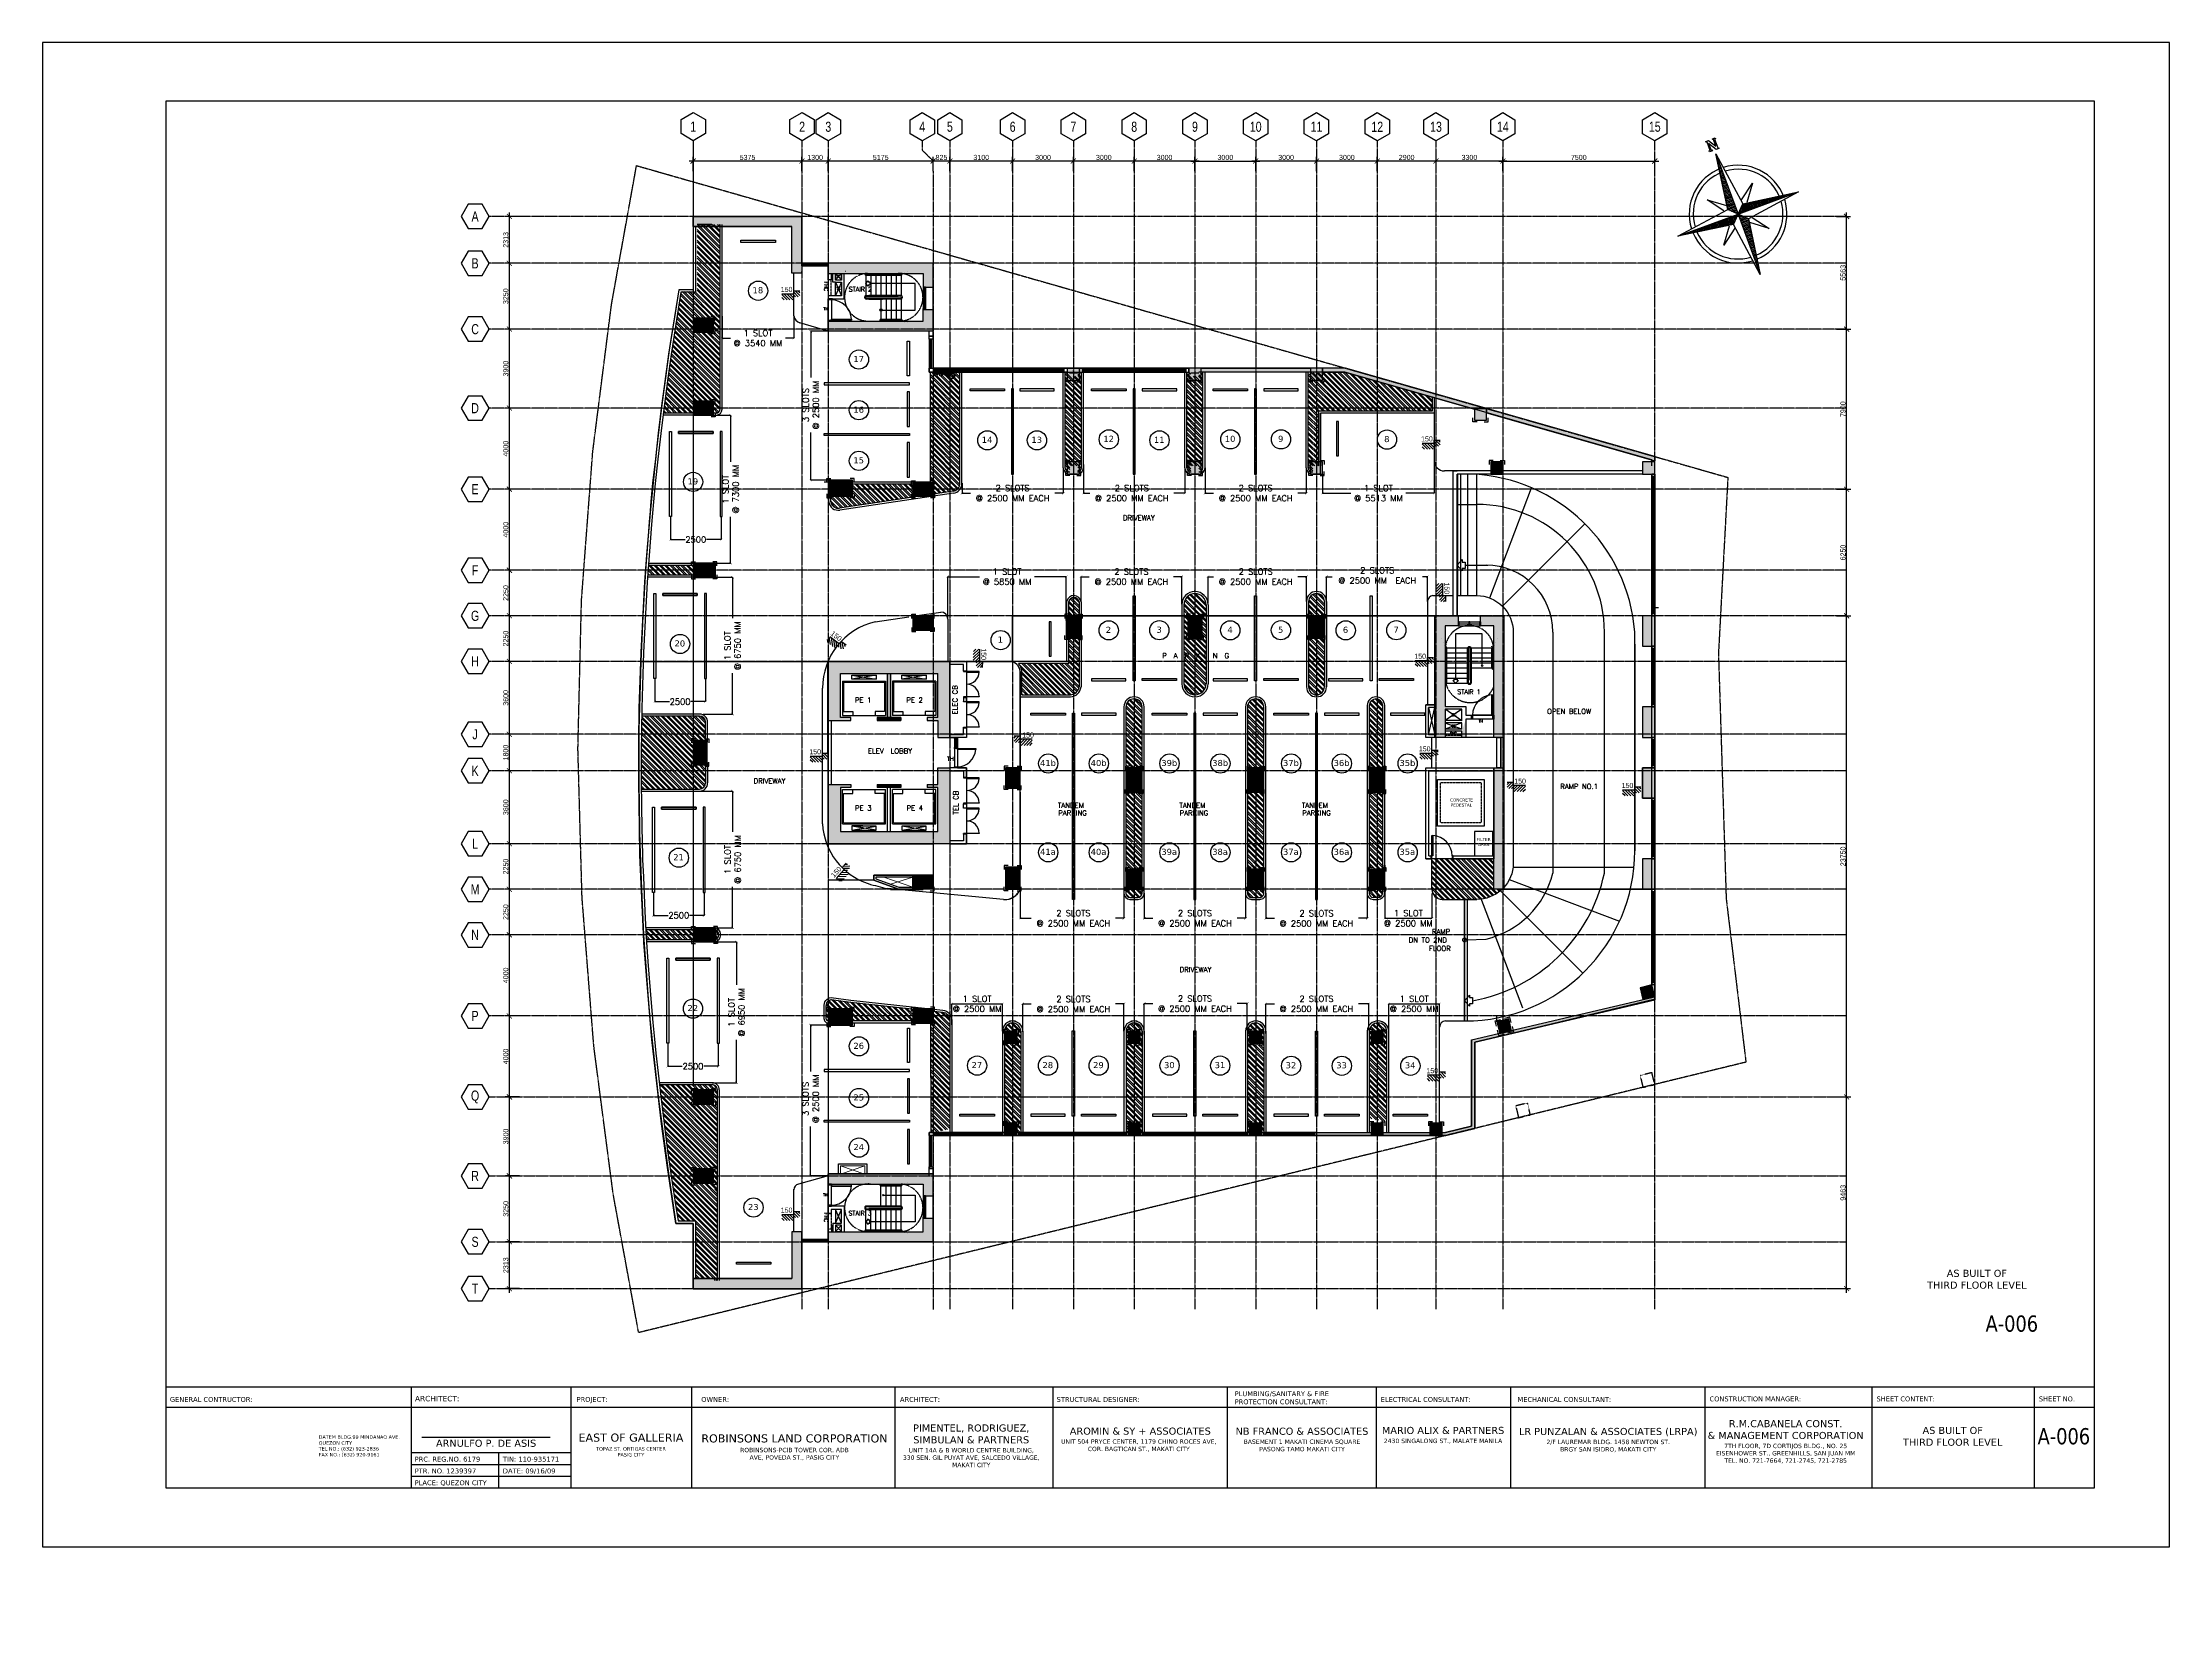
# Model space of a CAD drawing. Header units: inches. Extents: x -189245 to 740841, y -215444 to 469401.
# Drawn here: x 286230 to 391230, y 104783 to 183412 of the extents above; entities that cross this region are included whole.
import ezdxf
from ezdxf.enums import TextEntityAlignment as Align

# ---------------------------------------------------------------- set-up
doc = ezdxf.new("R2010")
doc.units = ezdxf.units.IN
doc.header["$LTSCALE"] = 10
doc.header["$MEASUREMENT"] = 0
for name, pattern in [('ACAD_WP', [1, 0.7, -0.3]), ('CENTER', [2, 1.25, -0.25, 0.25, -0.25]), ('DRAIN', [1.3, 1, -0.3]), ('GRID NORMAL$0$GRID BASEMENT$0$GRID GROUND$0$GRID$0$$0$PHANTOM', [2.5, 1.25, -0.25, 0.25, -0.25, 0.25, -0.25]), ('HIDDEN', [0.375, 0.25, -0.125]), ('HIDDEN2', [0.1875, 0.125, -0.0625])]:
    doc.linetypes.add(name, pattern=pattern)
for name, color, linetype in [('1', 1, 'Continuous'), ('2', 2, 'Continuous'), ('3', 252, 'Continuous'), ('A - Wheel Stop', 2, 'Continuous'), ('a-area', 40, 'Continuous'), ('A-CMU PLASTER', 8, 'Continuous'), ('A-CMU WALL', 4, 'Continuous'), ('A-CMU-PLASTER', 8, 'Continuous'), ('A-COLUMN', 6, 'Continuous'), ('A-COLUMN HATCH', 252, 'Continuous'), ('a-dim', 8, 'Continuous'), ('A-DOOR', 1, 'Continuous'), ('A-GRID', 8, 'Continuous'), ('A-HATCH COLUMN', 252, 'Continuous'), ('A-HATCH-CMU', 8, 'Continuous'), ('A-HATCH-RC', 252, 'Continuous'), ('A-HATCH-SOLID', 252, 'Continuous'), ('A-PARKING EQUIPMENTS', 2, 'Continuous'), ('A-RETAINING WALL', 6, 'Continuous'), ('A-ROAD', 252, 'Continuous'), ('A-SHEARWALL', 6, 'Continuous'), ('A-STAIR', 1, 'Continuous'), ('A-TEXT', 3, 'Continuous'), ('A-TTL', 1, 'Continuous'), ('A-WALL', 4, 'Continuous'), ('A-WINDOW', 2, 'Continuous'), ('COLUMN', 6, 'Continuous'), ('Column Label', 4, 'Continuous'), ('DIM', 1, 'Continuous'), ('ELEVATION MARK', 2, 'Continuous'), ('GRID', 8, 'CENTER'), ('LEGEND', 2, 'Continuous'), ('P-ARC-GRD', 9, 'Continuous'), ('P-DRN-LIN', 6, 'DRAIN'), ('P-WST-ACU', 142, 'HIDDEN'), ('P-WST-KIT', 41, 'Continuous'), ('P-WST-PRK', 63, 'ACAD_WP'), ('PIPE CHASE OPENING', 1, 'Continuous'), ('retaining wall', 6, 'Continuous'), ('shear wall', 6, 'Continuous'), ('TEXT', 3, 'Continuous'), ('TEXT_VERT', 3, 'Continuous'), ('TSG-  +ramp', 200, 'Continuous'), ('TSG- DIM1', 1, 'Continuous'), ('TSG- DIM_PIPE CHASE', 1, 'Continuous'), ('TSG- HATCH +33440', 39, 'Continuous'), ('TSG- plaster', 4, 'Continuous'), ('TSG- SW', 252, 'Continuous'), ('TSG- WALL 100', 244, 'Continuous'), ('TSG-DIM_WINDWS', 1, 'Continuous')]:
    doc.layers.add(name, color=color, linetype=linetype)
doc.layers.add('DEFPOINT', color=7, linetype='Continuous', plot=False)
doc.layers.add('Defpoints @ 1', color=7, linetype='Continuous', plot=False)
for name, color, linetype, lineweight in [('hatch', 251, 'Continuous', 5), ('SLOPE', 200, 'Continuous', 5), ('TEXT HOR', 3, 'Continuous', 0)]:
    doc.layers.add(name, color=color, linetype=linetype, lineweight=lineweight)
doc.styles.add('GRID NORMAL$0$GRID BASEMENT$0$GRID GROUND$0$GRID$0$Standard', font='ARIAL.TTF')
doc.styles.add('loudet_font200', font='romans.shx')
doc.styles.add('PRSP_Simplex', font='simplex.shx')
doc.styles.add('ROMANS 300', font='romans.shx', dxfattribs={"height": 300})
doc.styles.add('VERDANA', font='verdana.TTF')
doc.dimstyles.new('GRID NORMAL$0$GRID BASEMENT$0$GRID GROUND$0$GRID$0$Standard', dxfattribs={"dimtxt": 250, "dimasz": 0.18, "dimexe": 0.18, "dimexo": 0.0625, "dimgap": 50, "dimtad": 1, "dimdec": 0, "dimzin": 0, "dimdsep": 46, "dimtxsty": 'GRID NORMAL$0$GRID BASEMENT$0$GRID GROUND$0$GRID$0$Standard', "dimcen": 0.09, "dimadec": 0, "dimazin": 0, "dimtfac": 1, "dimtdec": 0, "dimtofl": 0, "dimtmove": 0, "dimatfit": 3, "dimfxl": 1, "dimtolj": 1, "dimtzin": 0, "dimarcsym": 0})
doc.dimstyles.get("Standard").update_dxf_attribs({"dimtxt": 0.18, "dimasz": 0.18, "dimexe": 0.18, "dimexo": 0.0625, "dimgap": 0.09, "dimtad": 0, "dimtih": 1, "dimtoh": 1, "dimdec": 4, "dimzin": 0, "dimdsep": 46, "dimtxsty": 'Standard', "dimcen": 0.09, "dimadec": 0, "dimazin": 0, "dimtfac": 1, "dimtdec": 4, "dimtofl": 0, "dimtmove": 0, "dimatfit": 3, "dimfxl": 1, "dimtolj": 1, "dimtzin": 0, "dimarcsym": 0})
pattern_1 = [(135, (-227723.6, 443538.38), (-132.58252, -132.58252), []), (135, (-227723.6, 443626.77), (-132.58252, -132.58252), [])]
pattern_2 = [(135, (342720.72, 162213.23), (-132.5825, -132.5825), []), (135, (342720.72, 162301.62), (-132.5825, -132.5825), [])]
pattern_3 = [(135, (130662, 363613.08), (-132.58252, -132.58252), []), (135, (130662, 363701.47), (-132.58252, -132.58252), [])]

# ---------------------------------------------------------------- blocks, each defined once
blk = doc.blocks.new('_ARCHTICK')
at = {"color": 0, "linetype": 'ByBlock', "ltscale": 20, "const_width": 0.15}
blk.add_lwpolyline([(-0.5, -0.5), (0.5, 0.5)], dxfattribs=at)
blk = doc.blocks.new('*D809')
at = {"layer": 'a-dim', "color": 1, "lineweight": -2}
for p, q in [((319779, 169910), (319779, 168820)), ((323319, 169910), (323319, 168820)), ((319779, 168821), (320191, 168821)), ((323319, 168821), (322906, 168821))]:
    blk.add_line(p, q, dxfattribs=at)
at = {"layer": 'Defpoints', "color": 0}
for p in [(319779, 169910), (323319, 169910), (319779, 168821)]:
    blk.add_point(p, dxfattribs=at)
at = {"layer": 'a-dim', "color": 1, "lineweight": -2, "xscale": 120, "yscale": 120, "zscale": 120, "rotation": 270}
blk.add_blockref('_ARCHTICK', (319779, 168821), dxfattribs=at)
at = {"layer": 'a-dim', "color": 1, "lineweight": -2, "xscale": 120, "yscale": 120, "zscale": 120}
blk.add_blockref('_ARCHTICK', (323319, 168821), dxfattribs=at)
at = {"layer": 'a-dim', "color": 3, "insert": (321549, 168821), "char_height": 300, "attachment_point": 5, "style": 'ROMANS 300'}
blk.add_mtext('\\A1;1 SLOT\\P@ 3540 MM', dxfattribs=at)
blk = doc.blocks.new('GRID NORMAL$0$GRID BASEMENT$0$GRID GROUND$0$GRID$0$$0$GRID-H')
at = {"color": 3}
blk.add_lwpolyline([(-10.4, 6), (-13.9, 0), (-10.4, -6), (-3.5, -6), (0, 0), (-3.5, 6)], close=True, dxfattribs=at)
at = {"color": 6, "style": 'GRID NORMAL$0$GRID BASEMENT$0$GRID GROUND$0$GRID$0$Standard', "width": 0.75}
blk.add_attdef('H', text='', height=5, dxfattribs=at).set_placement((-6.9, 0), align=Align.MIDDLE)
blk = doc.blocks.new('GRID NORMAL$0$GRID BASEMENT$0$GRID GROUND$0$GRID$0$_ARCHTICK')
at = {"color": 0, "linetype": 'ByBlock', "ltscale": 20, "const_width": 0.15}
blk.add_lwpolyline([(-0.5, -0.5), (0.5, 0.5)], dxfattribs=at)
blk = doc.blocks.new('*D834')
at = {"layer": 'a-dim', "color": 0, "lineweight": -2, "ltscale": 500}
for p, q in [((309776, 174827), (309076, 174827)), ((309276, 172314), (309276, 175027)), ((309776, 172514), (309076, 172514))]:
    blk.add_line(p, q, dxfattribs=at)
at = {"layer": 'Defpoints', "color": 0, "ltscale": 500}
for p in [(309276, 174827), (309776, 174827), (309776, 172514)]:
    blk.add_point(p, dxfattribs=at)
at = {"layer": 'a-dim', "color": 0, "lineweight": -2, "ltscale": 500, "xscale": 250, "yscale": 250, "zscale": 250}
for p, rotation in [((309276, 174827), 90), ((309276, 172514), 270)]:
    blk.add_blockref('GRID NORMAL$0$GRID BASEMENT$0$GRID GROUND$0$GRID$0$_ARCHTICK', p, dxfattribs=dict(at, rotation=rotation))
at = {"layer": 'a-dim', "color": 3, "ltscale": 500, "insert": (309098, 173670), "char_height": 250, "attachment_point": 5, "rotation": 90, "style": 'GRID NORMAL$0$GRID BASEMENT$0$GRID GROUND$0$GRID$0$Standard'}
blk.add_mtext('\\A1;2313', dxfattribs=at)
blk = doc.blocks.new('*D835')
at = {"layer": 'a-dim', "color": 0, "lineweight": -2, "ltscale": 500}
for p, q in [((309776, 172514), (309076, 172514)), ((309276, 169064), (309276, 172714)), ((309776, 169264), (309076, 169264))]:
    blk.add_line(p, q, dxfattribs=at)
at = {"layer": 'Defpoints', "color": 0, "ltscale": 500}
for p in [(309276, 172514), (309776, 172514), (309776, 169264)]:
    blk.add_point(p, dxfattribs=at)
at = {"layer": 'a-dim', "color": 0, "lineweight": -2, "ltscale": 500, "xscale": 250, "yscale": 250, "zscale": 250}
for p, rotation in [((309276, 172514), 90), ((309276, 169264), 270)]:
    blk.add_blockref('GRID NORMAL$0$GRID BASEMENT$0$GRID GROUND$0$GRID$0$_ARCHTICK', p, dxfattribs=dict(at, rotation=rotation))
at = {"layer": 'a-dim', "color": 3, "ltscale": 500, "insert": (309098, 170889), "char_height": 250, "attachment_point": 5, "rotation": 90, "style": 'GRID NORMAL$0$GRID BASEMENT$0$GRID GROUND$0$GRID$0$Standard'}
blk.add_mtext('\\A1;3250', dxfattribs=at)
blk = doc.blocks.new('*D836')
at = {"layer": 'a-dim', "color": 0, "lineweight": -2, "ltscale": 500}
for p, q in [((309776, 169264), (309076, 169264)), ((309276, 165164), (309276, 169464)), ((309776, 165364), (309076, 165364))]:
    blk.add_line(p, q, dxfattribs=at)
at = {"layer": 'Defpoints', "color": 0, "ltscale": 500}
for p in [(309276, 169264), (309776, 169264), (309776, 165364)]:
    blk.add_point(p, dxfattribs=at)
at = {"layer": 'a-dim', "color": 0, "lineweight": -2, "ltscale": 500, "xscale": 250, "yscale": 250, "zscale": 250}
for p, rotation in [((309276, 169264), 90), ((309276, 165364), 270)]:
    blk.add_blockref('GRID NORMAL$0$GRID BASEMENT$0$GRID GROUND$0$GRID$0$_ARCHTICK', p, dxfattribs=dict(at, rotation=rotation))
at = {"layer": 'a-dim', "color": 3, "ltscale": 500, "insert": (309098, 167314), "char_height": 250, "attachment_point": 5, "rotation": 90, "style": 'GRID NORMAL$0$GRID BASEMENT$0$GRID GROUND$0$GRID$0$Standard'}
blk.add_mtext('\\A1;3900', dxfattribs=at)
blk = doc.blocks.new('*D837')
at = {"layer": 'a-dim', "color": 0, "lineweight": -2, "ltscale": 500}
for p, q in [((309776, 165364), (309076, 165364)), ((309276, 161164), (309276, 165564)), ((309776, 161364), (309076, 161364))]:
    blk.add_line(p, q, dxfattribs=at)
at = {"layer": 'Defpoints', "color": 0, "ltscale": 500}
for p in [(309276, 165364), (309776, 165364), (309776, 161364)]:
    blk.add_point(p, dxfattribs=at)
at = {"layer": 'a-dim', "color": 0, "lineweight": -2, "ltscale": 500, "xscale": 250, "yscale": 250, "zscale": 250}
for p, rotation in [((309276, 165364), 90), ((309276, 161364), 270)]:
    blk.add_blockref('GRID NORMAL$0$GRID BASEMENT$0$GRID GROUND$0$GRID$0$_ARCHTICK', p, dxfattribs=dict(at, rotation=rotation))
at = {"layer": 'a-dim', "color": 3, "ltscale": 500, "insert": (309098, 163364), "char_height": 250, "attachment_point": 5, "rotation": 90, "style": 'GRID NORMAL$0$GRID BASEMENT$0$GRID GROUND$0$GRID$0$Standard'}
blk.add_mtext('\\A1;4000', dxfattribs=at)
blk = doc.blocks.new('*D838')
at = {"layer": 'a-dim', "color": 0, "lineweight": -2, "ltscale": 500}
for p, q in [((309776, 161364), (309076, 161364)), ((309276, 157164), (309276, 161564)), ((309776, 157364), (309076, 157364))]:
    blk.add_line(p, q, dxfattribs=at)
at = {"layer": 'Defpoints', "color": 0, "ltscale": 500}
for p in [(309276, 161364), (309776, 161364), (309776, 157364)]:
    blk.add_point(p, dxfattribs=at)
at = {"layer": 'a-dim', "color": 0, "lineweight": -2, "ltscale": 500, "xscale": 250, "yscale": 250, "zscale": 250}
for p, rotation in [((309276, 161364), 90), ((309276, 157364), 270)]:
    blk.add_blockref('GRID NORMAL$0$GRID BASEMENT$0$GRID GROUND$0$GRID$0$_ARCHTICK', p, dxfattribs=dict(at, rotation=rotation))
at = {"layer": 'a-dim', "color": 3, "ltscale": 500, "insert": (309098, 159364), "char_height": 250, "attachment_point": 5, "rotation": 90, "style": 'GRID NORMAL$0$GRID BASEMENT$0$GRID GROUND$0$GRID$0$Standard'}
blk.add_mtext('\\A1;4000', dxfattribs=at)
blk = doc.blocks.new('*D839')
at = {"layer": 'a-dim', "color": 0, "lineweight": -2, "ltscale": 500}
for p, q in [((309276, 154914), (309276, 157564)), ((309776, 157364), (309076, 157364)), ((309776, 155114), (309076, 155114))]:
    blk.add_line(p, q, dxfattribs=at)
at = {"layer": 'Defpoints', "color": 0, "ltscale": 500}
for p in [(309276, 157364), (309776, 157364), (309776, 155114)]:
    blk.add_point(p, dxfattribs=at)
at = {"layer": 'a-dim', "color": 0, "lineweight": -2, "ltscale": 500, "xscale": 250, "yscale": 250, "zscale": 250}
for p, rotation in [((309276, 157364), 90), ((309276, 155114), 270)]:
    blk.add_blockref('GRID NORMAL$0$GRID BASEMENT$0$GRID GROUND$0$GRID$0$_ARCHTICK', p, dxfattribs=dict(at, rotation=rotation))
at = {"layer": 'a-dim', "color": 3, "ltscale": 500, "insert": (309098, 156239), "char_height": 250, "attachment_point": 5, "rotation": 90, "style": 'GRID NORMAL$0$GRID BASEMENT$0$GRID GROUND$0$GRID$0$Standard'}
blk.add_mtext('\\A1;2250', dxfattribs=at)
blk = doc.blocks.new('*D840')
at = {"layer": 'a-dim', "color": 0, "lineweight": -2, "ltscale": 500}
for p, q in [((309776, 155114), (309076, 155114)), ((309276, 152664), (309276, 155314)), ((309776, 152864), (309076, 152864))]:
    blk.add_line(p, q, dxfattribs=at)
at = {"layer": 'Defpoints', "color": 0, "ltscale": 500}
for p in [(309276, 155114), (309776, 155114), (309776, 152864)]:
    blk.add_point(p, dxfattribs=at)
at = {"layer": 'a-dim', "color": 0, "lineweight": -2, "ltscale": 500, "xscale": 250, "yscale": 250, "zscale": 250}
for p, rotation in [((309276, 155114), 90), ((309276, 152864), 270)]:
    blk.add_blockref('GRID NORMAL$0$GRID BASEMENT$0$GRID GROUND$0$GRID$0$_ARCHTICK', p, dxfattribs=dict(at, rotation=rotation))
at = {"layer": 'a-dim', "color": 3, "ltscale": 500, "insert": (309098, 153989), "char_height": 250, "attachment_point": 5, "rotation": 90, "style": 'GRID NORMAL$0$GRID BASEMENT$0$GRID GROUND$0$GRID$0$Standard'}
blk.add_mtext('\\A1;2250', dxfattribs=at)
blk = doc.blocks.new('*D841')
at = {"layer": 'a-dim', "color": 0, "lineweight": -2, "ltscale": 500}
for p, q in [((309776, 149264), (309076, 149264)), ((309276, 147264), (309276, 149464)), ((309776, 147464), (309076, 147464))]:
    blk.add_line(p, q, dxfattribs=at)
at = {"layer": 'Defpoints', "color": 0, "ltscale": 500}
for p in [(309276, 149264), (309776, 149264), (309776, 147464)]:
    blk.add_point(p, dxfattribs=at)
at = {"layer": 'a-dim', "color": 0, "lineweight": -2, "ltscale": 500, "xscale": 250, "yscale": 250, "zscale": 250}
for p, rotation in [((309276, 149264), 90), ((309276, 147464), 270)]:
    blk.add_blockref('GRID NORMAL$0$GRID BASEMENT$0$GRID GROUND$0$GRID$0$_ARCHTICK', p, dxfattribs=dict(at, rotation=rotation))
at = {"layer": 'a-dim', "color": 3, "ltscale": 500, "insert": (309098, 148364), "char_height": 250, "attachment_point": 5, "rotation": 90, "style": 'GRID NORMAL$0$GRID BASEMENT$0$GRID GROUND$0$GRID$0$Standard'}
blk.add_mtext('\\A1;1800', dxfattribs=at)
blk = doc.blocks.new('*D842')
at = {"layer": 'a-dim', "color": 0, "lineweight": -2, "ltscale": 500}
for p, q in [((309776, 143864), (309076, 143864)), ((309276, 141414), (309276, 144064)), ((309776, 141614), (309076, 141614))]:
    blk.add_line(p, q, dxfattribs=at)
at = {"layer": 'Defpoints', "color": 0, "ltscale": 500}
for p in [(309276, 143864), (309776, 143864), (309776, 141614)]:
    blk.add_point(p, dxfattribs=at)
at = {"layer": 'a-dim', "color": 0, "lineweight": -2, "ltscale": 500, "xscale": 250, "yscale": 250, "zscale": 250}
for p, rotation in [((309276, 143864), 90), ((309276, 141614), 270)]:
    blk.add_blockref('GRID NORMAL$0$GRID BASEMENT$0$GRID GROUND$0$GRID$0$_ARCHTICK', p, dxfattribs=dict(at, rotation=rotation))
at = {"layer": 'a-dim', "color": 3, "ltscale": 500, "insert": (309098, 142739), "char_height": 250, "attachment_point": 5, "rotation": 90, "style": 'GRID NORMAL$0$GRID BASEMENT$0$GRID GROUND$0$GRID$0$Standard'}
blk.add_mtext('\\A1;2250', dxfattribs=at)
blk = doc.blocks.new('*D843')
at = {"layer": 'a-dim', "color": 0, "lineweight": -2, "ltscale": 500}
for p, q in [((309276, 139164), (309276, 141814)), ((309776, 141614), (309076, 141614)), ((309776, 139364), (309076, 139364))]:
    blk.add_line(p, q, dxfattribs=at)
at = {"layer": 'Defpoints', "color": 0, "ltscale": 500}
for p in [(309276, 141614), (309776, 141614), (309776, 139364)]:
    blk.add_point(p, dxfattribs=at)
at = {"layer": 'a-dim', "color": 0, "lineweight": -2, "ltscale": 500, "xscale": 250, "yscale": 250, "zscale": 250}
for p, rotation in [((309276, 141614), 90), ((309276, 139364), 270)]:
    blk.add_blockref('GRID NORMAL$0$GRID BASEMENT$0$GRID GROUND$0$GRID$0$_ARCHTICK', p, dxfattribs=dict(at, rotation=rotation))
at = {"layer": 'a-dim', "color": 3, "ltscale": 500, "insert": (309098, 140489), "char_height": 250, "attachment_point": 5, "rotation": 90, "style": 'GRID NORMAL$0$GRID BASEMENT$0$GRID GROUND$0$GRID$0$Standard'}
blk.add_mtext('\\A1;2250', dxfattribs=at)
blk = doc.blocks.new('*D844')
at = {"layer": 'a-dim', "color": 0, "lineweight": -2, "ltscale": 500}
for p, q in [((309776, 139364), (309076, 139364)), ((309276, 135164), (309276, 139564)), ((309776, 135364), (309076, 135364))]:
    blk.add_line(p, q, dxfattribs=at)
at = {"layer": 'Defpoints', "color": 0, "ltscale": 500}
for p in [(309276, 139364), (309776, 139364), (309776, 135364)]:
    blk.add_point(p, dxfattribs=at)
at = {"layer": 'a-dim', "color": 0, "lineweight": -2, "ltscale": 500, "xscale": 250, "yscale": 250, "zscale": 250}
for p, rotation in [((309276, 139364), 90), ((309276, 135364), 270)]:
    blk.add_blockref('GRID NORMAL$0$GRID BASEMENT$0$GRID GROUND$0$GRID$0$_ARCHTICK', p, dxfattribs=dict(at, rotation=rotation))
at = {"layer": 'a-dim', "color": 3, "ltscale": 500, "insert": (309098, 137364), "char_height": 250, "attachment_point": 5, "rotation": 90, "style": 'GRID NORMAL$0$GRID BASEMENT$0$GRID GROUND$0$GRID$0$Standard'}
blk.add_mtext('\\A1;4000', dxfattribs=at)
blk = doc.blocks.new('*D845')
at = {"layer": 'a-dim', "color": 0, "lineweight": -2, "ltscale": 500}
for p, q in [((309776, 147464), (309076, 147464)), ((309276, 143664), (309276, 147664)), ((309776, 143864), (309076, 143864))]:
    blk.add_line(p, q, dxfattribs=at)
at = {"layer": 'Defpoints', "color": 0, "ltscale": 500}
for p in [(309276, 147464), (309776, 147464), (309776, 143864)]:
    blk.add_point(p, dxfattribs=at)
at = {"layer": 'a-dim', "color": 0, "lineweight": -2, "ltscale": 500, "xscale": 250, "yscale": 250, "zscale": 250}
for p, rotation in [((309276, 147464), 90), ((309276, 143864), 270)]:
    blk.add_blockref('GRID NORMAL$0$GRID BASEMENT$0$GRID GROUND$0$GRID$0$_ARCHTICK', p, dxfattribs=dict(at, rotation=rotation))
at = {"layer": 'a-dim', "color": 3, "ltscale": 500, "insert": (309098, 145664), "char_height": 250, "attachment_point": 5, "rotation": 90, "style": 'GRID NORMAL$0$GRID BASEMENT$0$GRID GROUND$0$GRID$0$Standard'}
blk.add_mtext('\\A1;3600', dxfattribs=at)
blk = doc.blocks.new('*D846')
at = {"layer": 'a-dim', "color": 0, "lineweight": -2, "ltscale": 500}
for p, q in [((309776, 152864), (309076, 152864)), ((309276, 149064), (309276, 153064)), ((309776, 149264), (309076, 149264))]:
    blk.add_line(p, q, dxfattribs=at)
at = {"layer": 'Defpoints', "color": 0, "ltscale": 500}
for p in [(309276, 152864), (309776, 152864), (309776, 149264)]:
    blk.add_point(p, dxfattribs=at)
at = {"layer": 'a-dim', "color": 0, "lineweight": -2, "ltscale": 500, "xscale": 250, "yscale": 250, "zscale": 250}
for p, rotation in [((309276, 152864), 90), ((309276, 149264), 270)]:
    blk.add_blockref('GRID NORMAL$0$GRID BASEMENT$0$GRID GROUND$0$GRID$0$_ARCHTICK', p, dxfattribs=dict(at, rotation=rotation))
at = {"layer": 'a-dim', "color": 3, "ltscale": 500, "insert": (309098, 151064), "char_height": 250, "attachment_point": 5, "rotation": 90, "style": 'GRID NORMAL$0$GRID BASEMENT$0$GRID GROUND$0$GRID$0$Standard'}
blk.add_mtext('\\A1;3600', dxfattribs=at)
blk = doc.blocks.new('*D847')
at = {"layer": 'a-dim', "color": 0, "lineweight": -2, "ltscale": 500}
for p, q in [((309776, 139364), (309076, 139364)), ((309276, 135164), (309276, 139564)), ((309776, 135364), (309076, 135364))]:
    blk.add_line(p, q, dxfattribs=at)
at = {"layer": 'Defpoints', "color": 0, "ltscale": 500}
for p in [(309276, 139364), (309776, 139364), (309776, 135364)]:
    blk.add_point(p, dxfattribs=at)
at = {"layer": 'a-dim', "color": 0, "lineweight": -2, "ltscale": 500, "xscale": 250, "yscale": 250, "zscale": 250}
for p, rotation in [((309276, 139364), 90), ((309276, 135364), 270)]:
    blk.add_blockref('GRID NORMAL$0$GRID BASEMENT$0$GRID GROUND$0$GRID$0$_ARCHTICK', p, dxfattribs=dict(at, rotation=rotation))
at = {"layer": 'a-dim', "color": 3, "ltscale": 500, "insert": (309098, 137364), "char_height": 250, "attachment_point": 5, "rotation": 90, "style": 'GRID NORMAL$0$GRID BASEMENT$0$GRID GROUND$0$GRID$0$Standard'}
blk.add_mtext('\\A1;4000', dxfattribs=at)
blk = doc.blocks.new('*D848')
at = {"layer": 'a-dim', "color": 0, "lineweight": -2, "ltscale": 500}
for p, q in [((309276, 131164), (309276, 135564)), ((309776, 135364), (309076, 135364)), ((309776, 131364), (309076, 131364))]:
    blk.add_line(p, q, dxfattribs=at)
at = {"layer": 'Defpoints', "color": 0, "ltscale": 500}
for p in [(309276, 135364), (309776, 135364), (309776, 131364)]:
    blk.add_point(p, dxfattribs=at)
at = {"layer": 'a-dim', "color": 0, "lineweight": -2, "ltscale": 500, "xscale": 250, "yscale": 250, "zscale": 250}
for p, rotation in [((309276, 135364), 90), ((309276, 131364), 270)]:
    blk.add_blockref('GRID NORMAL$0$GRID BASEMENT$0$GRID GROUND$0$GRID$0$_ARCHTICK', p, dxfattribs=dict(at, rotation=rotation))
at = {"layer": 'a-dim', "color": 3, "ltscale": 500, "insert": (309098, 133364), "char_height": 250, "attachment_point": 5, "rotation": 90, "style": 'GRID NORMAL$0$GRID BASEMENT$0$GRID GROUND$0$GRID$0$Standard'}
blk.add_mtext('\\A1;4000', dxfattribs=at)
blk = doc.blocks.new('*D849')
at = {"layer": 'a-dim', "color": 0, "lineweight": -2, "ltscale": 500}
for p, q in [((309779, 131364), (309079, 131364)), ((309279, 127264), (309279, 131564)), ((309779, 127464), (309079, 127464))]:
    blk.add_line(p, q, dxfattribs=at)
at = {"layer": 'Defpoints', "color": 0, "ltscale": 500}
for p in [(309279, 131364), (309779, 131364), (309779, 127464)]:
    blk.add_point(p, dxfattribs=at)
at = {"layer": 'a-dim', "color": 0, "lineweight": -2, "ltscale": 500, "xscale": 250, "yscale": 250, "zscale": 250}
for p, rotation in [((309279, 131364), 90), ((309279, 127464), 270)]:
    blk.add_blockref('GRID NORMAL$0$GRID BASEMENT$0$GRID GROUND$0$GRID$0$_ARCHTICK', p, dxfattribs=dict(at, rotation=rotation))
at = {"layer": 'a-dim', "color": 3, "ltscale": 500, "insert": (309101, 129414), "char_height": 250, "attachment_point": 5, "rotation": 90, "style": 'GRID NORMAL$0$GRID BASEMENT$0$GRID GROUND$0$GRID$0$Standard'}
blk.add_mtext('\\A1;3900', dxfattribs=at)
blk = doc.blocks.new('*D850')
at = {"layer": 'a-dim', "color": 0, "lineweight": -2, "ltscale": 500}
for p, q in [((309779, 127464), (309079, 127464)), ((309279, 124014), (309279, 127664)), ((309779, 124214), (309079, 124214))]:
    blk.add_line(p, q, dxfattribs=at)
at = {"layer": 'Defpoints', "color": 0, "ltscale": 500}
for p in [(309279, 127464), (309779, 127464), (309779, 124214)]:
    blk.add_point(p, dxfattribs=at)
at = {"layer": 'a-dim', "color": 0, "lineweight": -2, "ltscale": 500, "xscale": 250, "yscale": 250, "zscale": 250}
for p, rotation in [((309279, 127464), 90), ((309279, 124214), 270)]:
    blk.add_blockref('GRID NORMAL$0$GRID BASEMENT$0$GRID GROUND$0$GRID$0$_ARCHTICK', p, dxfattribs=dict(at, rotation=rotation))
at = {"layer": 'a-dim', "color": 3, "ltscale": 500, "insert": (309101, 125839), "char_height": 250, "attachment_point": 5, "rotation": 90, "style": 'GRID NORMAL$0$GRID BASEMENT$0$GRID GROUND$0$GRID$0$Standard'}
blk.add_mtext('\\A1;3250', dxfattribs=at)
blk = doc.blocks.new('*D851')
at = {"layer": 'a-dim', "color": 0, "lineweight": -2, "ltscale": 500}
for p, q in [((309779, 124214), (309079, 124214)), ((309279, 121701), (309279, 124414)), ((309779, 121901), (309079, 121901))]:
    blk.add_line(p, q, dxfattribs=at)
at = {"layer": 'Defpoints', "color": 0, "ltscale": 500}
for p in [(309279, 124214), (309779, 124214), (309779, 121901)]:
    blk.add_point(p, dxfattribs=at)
at = {"layer": 'a-dim', "color": 0, "lineweight": -2, "ltscale": 500, "xscale": 250, "yscale": 250, "zscale": 250}
for p, rotation in [((309279, 124214), 90), ((309279, 121901), 270)]:
    blk.add_blockref('GRID NORMAL$0$GRID BASEMENT$0$GRID GROUND$0$GRID$0$_ARCHTICK', p, dxfattribs=dict(at, rotation=rotation))
at = {"layer": 'a-dim', "color": 3, "ltscale": 500, "insert": (309101, 123058), "char_height": 250, "attachment_point": 5, "rotation": 90, "style": 'GRID NORMAL$0$GRID BASEMENT$0$GRID GROUND$0$GRID$0$Standard'}
blk.add_mtext('\\A1;2313', dxfattribs=at)
blk = doc.blocks.new('*D852')
at = {"layer": 'a-dim', "color": 0, "lineweight": -2, "ltscale": 500}
for p, q in [((374792, 174827), (375491, 174827)), ((375291, 169064), (375291, 175027)), ((374792, 169264), (375491, 169264))]:
    blk.add_line(p, q, dxfattribs=at)
at = {"layer": 'Defpoints', "color": 0, "ltscale": 500}
for p in [(374791, 174827), (375291, 174827), (374791, 169264)]:
    blk.add_point(p, dxfattribs=at)
at = {"layer": 'a-dim', "color": 0, "lineweight": -2, "ltscale": 500, "xscale": 250, "yscale": 250, "zscale": 250}
for p, rotation in [((375291, 174827), 90), ((375291, 169264), 270)]:
    blk.add_blockref('GRID NORMAL$0$GRID BASEMENT$0$GRID GROUND$0$GRID$0$_ARCHTICK', p, dxfattribs=dict(at, rotation=rotation))
at = {"layer": 'a-dim', "color": 3, "ltscale": 500, "insert": (375114, 172045), "char_height": 250, "attachment_point": 5, "rotation": 90, "style": 'GRID NORMAL$0$GRID BASEMENT$0$GRID GROUND$0$GRID$0$Standard'}
blk.add_mtext('\\A1;5563', dxfattribs=at)
blk = doc.blocks.new('*D853')
at = {"layer": 'a-dim', "color": 0, "lineweight": -2, "ltscale": 500}
for p, q in [((374792, 169264), (375492, 169264)), ((375292, 161164), (375292, 169464)), ((374792, 161364), (375492, 161364))]:
    blk.add_line(p, q, dxfattribs=at)
at = {"layer": 'Defpoints', "color": 0, "ltscale": 500}
for p in [(374792, 169264), (375292, 169264), (374792, 161364)]:
    blk.add_point(p, dxfattribs=at)
at = {"layer": 'a-dim', "color": 0, "lineweight": -2, "ltscale": 500, "xscale": 250, "yscale": 250, "zscale": 250}
for p, rotation in [((375292, 169264), 90), ((375292, 161364), 270)]:
    blk.add_blockref('GRID NORMAL$0$GRID BASEMENT$0$GRID GROUND$0$GRID$0$_ARCHTICK', p, dxfattribs=dict(at, rotation=rotation))
at = {"layer": 'a-dim', "color": 3, "ltscale": 500, "insert": (375114, 165314), "char_height": 250, "attachment_point": 5, "rotation": 90, "style": 'GRID NORMAL$0$GRID BASEMENT$0$GRID GROUND$0$GRID$0$Standard'}
blk.add_mtext('\\A1;7900', dxfattribs=at)
blk = doc.blocks.new('*D854')
at = {"layer": 'a-dim', "color": 0, "lineweight": -2, "ltscale": 500}
for p, q in [((374792, 131365), (375491, 131365)), ((375291, 121701), (375291, 131565)), ((374875, 121901), (375491, 121901))]:
    blk.add_line(p, q, dxfattribs=at)
at = {"layer": 'Defpoints', "color": 0, "ltscale": 500}
for p in [(374791, 131365), (375291, 131365), (374875, 121901)]:
    blk.add_point(p, dxfattribs=at)
at = {"layer": 'a-dim', "color": 0, "lineweight": -2, "ltscale": 500, "xscale": 250, "yscale": 250, "zscale": 250}
for p, rotation in [((375291, 131365), 90), ((375291, 121901), 270)]:
    blk.add_blockref('GRID NORMAL$0$GRID BASEMENT$0$GRID GROUND$0$GRID$0$_ARCHTICK', p, dxfattribs=dict(at, rotation=rotation))
at = {"layer": 'a-dim', "color": 3, "ltscale": 500, "insert": (375114, 126633), "char_height": 250, "attachment_point": 5, "rotation": 90, "style": 'GRID NORMAL$0$GRID BASEMENT$0$GRID GROUND$0$GRID$0$Standard'}
blk.add_mtext('\\A1;9463', dxfattribs=at)
blk = doc.blocks.new('*D855')
at = {"layer": 'a-dim', "color": 0, "lineweight": -2, "ltscale": 500}
for p, q in [((374792, 161364), (375492, 161364)), ((375292, 154914), (375292, 161564)), ((374792, 155114), (375492, 155114))]:
    blk.add_line(p, q, dxfattribs=at)
at = {"layer": 'Defpoints', "color": 0, "ltscale": 500}
for p in [(374792, 161364), (375292, 161364), (374792, 155114)]:
    blk.add_point(p, dxfattribs=at)
at = {"layer": 'a-dim', "color": 0, "lineweight": -2, "ltscale": 500, "xscale": 250, "yscale": 250, "zscale": 250}
for p, rotation in [((375292, 161364), 90), ((375292, 155114), 270)]:
    blk.add_blockref('GRID NORMAL$0$GRID BASEMENT$0$GRID GROUND$0$GRID$0$_ARCHTICK', p, dxfattribs=dict(at, rotation=rotation))
at = {"layer": 'a-dim', "color": 3, "ltscale": 500, "insert": (375114, 158239), "char_height": 250, "attachment_point": 5, "rotation": 90, "style": 'GRID NORMAL$0$GRID BASEMENT$0$GRID GROUND$0$GRID$0$Standard'}
blk.add_mtext('\\A1;6250', dxfattribs=at)
blk = doc.blocks.new('*D856')
at = {"layer": 'a-dim', "color": 0, "lineweight": -2, "ltscale": 500}
for p, q in [((374792, 155115), (375492, 155115)), ((375292, 131165), (375292, 155315)), ((374792, 131365), (375492, 131365))]:
    blk.add_line(p, q, dxfattribs=at)
at = {"layer": 'Defpoints', "color": 0, "ltscale": 500}
for p in [(374792, 155115), (375292, 155115), (374791, 131365)]:
    blk.add_point(p, dxfattribs=at)
at = {"layer": 'a-dim', "color": 0, "lineweight": -2, "ltscale": 500, "xscale": 250, "yscale": 250, "zscale": 250}
for p, rotation in [((375292, 155115), 90), ((375292, 131365), 270)]:
    blk.add_blockref('GRID NORMAL$0$GRID BASEMENT$0$GRID GROUND$0$GRID$0$_ARCHTICK', p, dxfattribs=dict(at, rotation=rotation))
at = {"layer": 'a-dim', "color": 3, "ltscale": 500, "insert": (375114, 143240), "char_height": 250, "attachment_point": 5, "rotation": 90, "style": 'GRID NORMAL$0$GRID BASEMENT$0$GRID GROUND$0$GRID$0$Standard'}
blk.add_mtext('\\A1;23750', dxfattribs=at)
blk = doc.blocks.new('Park-slot2')
at = {"color": 1}
blk.add_lwpolyline([(800, 1200), (5000, 1200), (5000, 1300), (800, 1300)], close=True, dxfattribs=at)
at = {"color": 2}
blk.add_lwpolyline([(800, 850), (900, 850), (900, -850), (800, -850)], close=True, dxfattribs=at)
blk = doc.blocks.new('*D921')
at = {"layer": 'a-dim', "color": 1, "lineweight": -2}
for p, q in [((336621, 162413), (336621, 161169)), ((331621, 161655), (331621, 161169)), ((331621, 161169), (332042, 161169)), ((336621, 161169), (336199, 161169))]:
    blk.add_line(p, q, dxfattribs=at)
at = {"layer": 'Defpoints', "color": 0}
for p in [(336621, 162413), (331621, 161655), (336621, 161169)]:
    blk.add_point(p, dxfattribs=at)
at = {"layer": 'a-dim', "color": 1, "lineweight": -2, "xscale": 120, "yscale": 120, "zscale": 120, "rotation": 180}
blk.add_blockref('_ARCHTICK', (331621, 161169), dxfattribs=at)
at = {"layer": 'a-dim', "color": 1, "lineweight": -2, "xscale": 120, "yscale": 120, "zscale": 120}
blk.add_blockref('_ARCHTICK', (336621, 161169), dxfattribs=at)
at = {"layer": 'a-dim', "color": 3, "insert": (334121, 161169), "char_height": 300, "attachment_point": 5, "style": 'ROMANS 300'}
blk.add_mtext('\\A1;2 SLOTS\\P@ 2500 MM EACH', dxfattribs=at)
blk = doc.blocks.new('*D810')
at = {"layer": 'a-dim', "color": 1, "lineweight": -2}
for p, q in [((319448, 157014), (320293, 157014)), ((320293, 157014), (320293, 154996)), ((320293, 150263), (320293, 152281)), ((318841, 150263), (320293, 150263))]:
    blk.add_line(p, q, dxfattribs=at)
at = {"layer": 'Defpoints', "color": 0}
for p in [(319448, 157014), (318841, 150263), (320293, 150263)]:
    blk.add_point(p, dxfattribs=at)
at = {"layer": 'a-dim', "color": 1, "lineweight": -2, "xscale": 120, "yscale": 120, "zscale": 120}
for p, rotation in [((320293, 157014), 90), ((320293, 150263), 270)]:
    blk.add_blockref('_ARCHTICK', p, dxfattribs=dict(at, rotation=rotation))
at = {"layer": 'a-dim', "color": 3, "insert": (320293, 153639), "char_height": 300, "attachment_point": 5, "rotation": 90, "style": 'ROMANS 300'}
blk.add_mtext('\\A1;1 SLOT\\P@ 6750 MM', dxfattribs=at)
blk = doc.blocks.new('*D811')
at = {"layer": 'a-dim', "color": 1, "lineweight": -2}
for p, q in [((318646, 146463), (320299, 146463)), ((320299, 146463), (320299, 144446)), ((320299, 139713), (320299, 141731)), ((319023, 139713), (320299, 139713))]:
    blk.add_line(p, q, dxfattribs=at)
at = {"layer": 'Defpoints', "color": 0}
for p in [(318646, 146463), (319023, 139713), (320299, 139713)]:
    blk.add_point(p, dxfattribs=at)
at = {"layer": 'a-dim', "color": 1, "lineweight": -2, "xscale": 120, "yscale": 120, "zscale": 120}
for p, rotation in [((320299, 146463), 90), ((320299, 139713), 270)]:
    blk.add_blockref('_ARCHTICK', p, dxfattribs=dict(at, rotation=rotation))
at = {"layer": 'a-dim', "color": 3, "insert": (320299, 143088), "char_height": 300, "attachment_point": 5, "rotation": 90, "style": 'ROMANS 300'}
blk.add_mtext('\\A1;1 SLOT\\P@ 6750 MM', dxfattribs=at)
blk = doc.blocks.new('*D812')
at = {"layer": 'a-dim', "color": 1, "lineweight": -2}
for p, q in [((331118, 134929), (331118, 135962)), ((331118, 135961), (333618, 135961)), ((333618, 134614), (333618, 135962))]:
    blk.add_line(p, q, dxfattribs=at)
at = {"layer": 'Defpoints', "color": 0}
for p in [(333618, 135961), (331118, 134929), (333618, 134613)]:
    blk.add_point(p, dxfattribs=at)
at = {"layer": 'a-dim', "color": 1, "lineweight": -2, "xscale": 120, "yscale": 120, "zscale": 120, "rotation": 180}
blk.add_blockref('_ARCHTICK', (331118, 135961), dxfattribs=at)
at = {"layer": 'a-dim', "color": 1, "lineweight": -2, "xscale": 120, "yscale": 120, "zscale": 120}
blk.add_blockref('_ARCHTICK', (333618, 135961), dxfattribs=at)
at = {"layer": 'a-dim', "color": 3, "insert": (332368, 135961), "char_height": 300, "attachment_point": 5, "style": 'ROMANS 300'}
blk.add_mtext('\\A1;1 SLOT\\P@ 2500 MM ', dxfattribs=at)
blk = doc.blocks.new('*D813')
at = {"layer": 'a-dim', "color": 1, "lineweight": -2}
for p, q in [((334618, 134586), (334618, 135962)), ((334618, 135961), (335042, 135961)), ((339618, 135961), (339199, 135961)), ((339618, 134614), (339618, 135962))]:
    blk.add_line(p, q, dxfattribs=at)
at = {"layer": 'Defpoints', "color": 0}
for p in [(339618, 135961), (334618, 134586), (339618, 134613)]:
    blk.add_point(p, dxfattribs=at)
at = {"layer": 'a-dim', "color": 1, "lineweight": -2, "xscale": 120, "yscale": 120, "zscale": 120, "rotation": 180}
blk.add_blockref('_ARCHTICK', (334618, 135961), dxfattribs=at)
at = {"layer": 'a-dim', "color": 1, "lineweight": -2, "xscale": 120, "yscale": 120, "zscale": 120}
blk.add_blockref('_ARCHTICK', (339618, 135961), dxfattribs=at)
at = {"layer": 'a-dim', "color": 3, "insert": (337121, 135949), "char_height": 300, "attachment_point": 5, "style": 'ROMANS 300'}
blk.add_mtext('\\A1;2 SLOTS \\P@ 2500 MM EACH', dxfattribs=at)
blk = doc.blocks.new('*D814')
at = {"layer": 'a-dim', "color": 1, "lineweight": -2}
for p, q in [((340618, 134452), (340618, 135970)), ((340618, 135970), (341042, 135970)), ((345702, 135970), (345199, 135970)), ((345702, 134662), (345702, 135970))]:
    blk.add_line(p, q, dxfattribs=at)
at = {"layer": 'Defpoints', "color": 0}
for p in [(345702, 135970), (340618, 134452), (345702, 134662)]:
    blk.add_point(p, dxfattribs=at)
at = {"layer": 'a-dim', "color": 1, "lineweight": -2, "xscale": 120, "yscale": 120, "zscale": 120, "rotation": 180}
blk.add_blockref('_ARCHTICK', (340618, 135970), dxfattribs=at)
at = {"layer": 'a-dim', "color": 1, "lineweight": -2, "xscale": 120, "yscale": 120, "zscale": 120}
blk.add_blockref('_ARCHTICK', (345702, 135970), dxfattribs=at)
at = {"layer": 'a-dim', "color": 3, "insert": (343121, 135970), "char_height": 300, "attachment_point": 5, "style": 'ROMANS 300'}
blk.add_mtext('\\A1;2 SLOTS \\P@ 2500 MM EACH', dxfattribs=at)
blk = doc.blocks.new('*D815')
at = {"layer": 'a-dim', "color": 1, "lineweight": -2}
for p, q in [((346621, 134489), (346621, 135962)), ((346621, 135961), (347042, 135961)), ((351705, 135961), (351199, 135961)), ((351705, 134654), (351705, 135962))]:
    blk.add_line(p, q, dxfattribs=at)
at = {"layer": 'Defpoints', "color": 0}
for p in [(351705, 135961), (346621, 134489), (351705, 134653)]:
    blk.add_point(p, dxfattribs=at)
at = {"layer": 'a-dim', "color": 1, "lineweight": -2, "xscale": 120, "yscale": 120, "zscale": 120, "rotation": 180}
blk.add_blockref('_ARCHTICK', (346621, 135961), dxfattribs=at)
at = {"layer": 'a-dim', "color": 1, "lineweight": -2, "xscale": 120, "yscale": 120, "zscale": 120}
blk.add_blockref('_ARCHTICK', (351705, 135961), dxfattribs=at)
at = {"layer": 'a-dim', "color": 3, "insert": (349121, 135961), "char_height": 300, "attachment_point": 5, "style": 'ROMANS 300'}
blk.add_mtext('\\A1;2 SLOTS \\P@ 2500 MM EACH', dxfattribs=at)
blk = doc.blocks.new('*D816')
at = {"layer": 'a-dim', "color": 1, "lineweight": -2}
for p, q in [((352696, 134530), (352696, 135962)), ((352696, 135961), (355196, 135961)), ((355196, 134520), (355196, 135962))]:
    blk.add_line(p, q, dxfattribs=at)
at = {"layer": 'Defpoints', "color": 0}
for p in [(355196, 135961), (352696, 134530), (355196, 134520)]:
    blk.add_point(p, dxfattribs=at)
at = {"layer": 'a-dim', "color": 1, "lineweight": -2, "xscale": 120, "yscale": 120, "zscale": 120, "rotation": 180}
blk.add_blockref('_ARCHTICK', (352696, 135961), dxfattribs=at)
at = {"layer": 'a-dim', "color": 1, "lineweight": -2, "xscale": 120, "yscale": 120, "zscale": 120}
blk.add_blockref('_ARCHTICK', (355196, 135961), dxfattribs=at)
at = {"layer": 'a-dim', "color": 3, "insert": (353946, 135961), "char_height": 300, "attachment_point": 5, "style": 'ROMANS 300'}
blk.add_mtext('\\A1;1 SLOT\\P@ 2500 MM ', dxfattribs=at)
blk = doc.blocks.new('*D817')
at = {"layer": 'a-dim', "color": 1, "lineweight": -2}
for p, q in [((354933, 162764), (354933, 161169)), ((349421, 162113), (349421, 161169)), ((349421, 161169), (350820, 161169)), ((354933, 161169), (353534, 161169))]:
    blk.add_line(p, q, dxfattribs=at)
at = {"layer": 'Defpoints', "color": 0}
for p in [(354933, 162764), (349421, 162113), (354933, 161169)]:
    blk.add_point(p, dxfattribs=at)
at = {"layer": 'a-dim', "color": 1, "lineweight": -2, "xscale": 120, "yscale": 120, "zscale": 120, "rotation": 180}
blk.add_blockref('_ARCHTICK', (349421, 161169), dxfattribs=at)
at = {"layer": 'a-dim', "color": 1, "lineweight": -2, "xscale": 120, "yscale": 120, "zscale": 120}
blk.add_blockref('_ARCHTICK', (354933, 161169), dxfattribs=at)
at = {"layer": 'a-dim', "color": 3, "insert": (352177, 161169), "char_height": 300, "attachment_point": 5, "style": 'ROMANS 300'}
blk.add_mtext('\\A1;1 SLOT\\P@ 5513 MM ', dxfattribs=at)
blk = doc.blocks.new('*D818')
at = {"layer": 'a-dim', "color": 1, "lineweight": -2}
for p, q in [((319346, 165013), (320200, 165013)), ((320199, 165013), (320199, 162720)), ((320199, 157713), (320199, 160006)), ((319065, 157713), (320200, 157713))]:
    blk.add_line(p, q, dxfattribs=at)
at = {"layer": 'Defpoints', "color": 0}
for p in [(319346, 165013), (319065, 157713), (320199, 157713)]:
    blk.add_point(p, dxfattribs=at)
at = {"layer": 'a-dim', "color": 1, "lineweight": -2, "xscale": 120, "yscale": 120, "zscale": 120}
for p, rotation in [((320199, 165013), 90), ((320199, 157713), 270)]:
    blk.add_blockref('_ARCHTICK', p, dxfattribs=dict(at, rotation=rotation))
at = {"layer": 'a-dim', "color": 3, "insert": (320199, 161363), "char_height": 300, "attachment_point": 5, "rotation": 90, "style": 'ROMANS 300'}
blk.add_mtext('\\A1;1 SLOT\\P@ 7300 MM', dxfattribs=at)
blk = doc.blocks.new('*D819')
at = {"layer": 'a-dim', "color": 1, "lineweight": -2}
for p, q in [((319446, 139013), (320488, 139013)), ((320488, 139013), (320488, 136898)), ((320488, 132069), (320488, 134184)), ((319290, 132069), (320488, 132069))]:
    blk.add_line(p, q, dxfattribs=at)
at = {"layer": 'Defpoints', "color": 0}
for p in [(319446, 139013), (319290, 132069), (320488, 132069)]:
    blk.add_point(p, dxfattribs=at)
at = {"layer": 'a-dim', "color": 1, "lineweight": -2, "xscale": 120, "yscale": 120, "zscale": 120}
for p, rotation in [((320488, 139013), 90), ((320488, 132069), 270)]:
    blk.add_blockref('_ARCHTICK', p, dxfattribs=dict(at, rotation=rotation))
at = {"layer": 'a-dim', "color": 3, "insert": (320488, 135541), "char_height": 300, "attachment_point": 5, "rotation": 90, "style": 'ROMANS 300'}
blk.add_mtext('\\A1;1 SLOT\\P@ 6950 MM', dxfattribs=at)
blk = doc.blocks.new('*D820')
at = {"layer": 'a-dim', "color": 1, "lineweight": -2}
for p, q in [((325021, 134913), (324149, 134913)), ((324149, 134913), (324149, 132624)), ((324149, 127463), (324149, 129910)), ((325021, 127463), (324149, 127463))]:
    blk.add_line(p, q, dxfattribs=at)
at = {"layer": 'Defpoints', "color": 0}
for p in [(325021, 134913), (324149, 127463), (325021, 127463)]:
    blk.add_point(p, dxfattribs=at)
at = {"layer": 'a-dim', "color": 1, "lineweight": -2, "xscale": 120, "yscale": 120, "zscale": 120}
for p, rotation in [((324149, 134913), 90), ((324149, 127463), 270)]:
    blk.add_blockref('_ARCHTICK', p, dxfattribs=dict(at, rotation=rotation))
at = {"layer": 'a-dim', "color": 3, "insert": (324149, 131267), "char_height": 300, "attachment_point": 5, "rotation": 90, "style": 'ROMANS 300'}
blk.add_mtext('\\A1;3 SLOTS\\P@ 2500 MM', dxfattribs=at)
blk = doc.blocks.new('*D821')
at = {"layer": 'a-dim', "color": 1, "lineweight": -2}
for p, q in [((334490, 141637), (334490, 140186)), ((339614, 141413), (339614, 140186)), ((334490, 140186), (335042, 140186)), ((339614, 140186), (339199, 140186))]:
    blk.add_line(p, q, dxfattribs=at)
at = {"layer": 'Defpoints', "color": 0}
for p in [(334490, 141637), (339614, 141413), (339614, 140186)]:
    blk.add_point(p, dxfattribs=at)
at = {"layer": 'a-dim', "color": 1, "lineweight": -2, "xscale": 120, "yscale": 120, "zscale": 120, "rotation": 180}
blk.add_blockref('_ARCHTICK', (334490, 140186), dxfattribs=at)
at = {"layer": 'a-dim', "color": 1, "lineweight": -2, "xscale": 120, "yscale": 120, "zscale": 120}
blk.add_blockref('_ARCHTICK', (339614, 140186), dxfattribs=at)
at = {"layer": 'a-dim', "color": 3, "insert": (337121, 140186), "char_height": 300, "attachment_point": 5, "style": 'ROMANS 300'}
blk.add_mtext('\\A1;2 SLOTS\\P@ 2500 MM EACH', dxfattribs=at)
blk = doc.blocks.new('*D822')
at = {"layer": 'a-dim', "color": 1, "lineweight": -2}
for p, q in [((340615, 141430), (340615, 140186)), ((345618, 141430), (345618, 140186)), ((340615, 140186), (341042, 140186)), ((345618, 140186), (345199, 140186))]:
    blk.add_line(p, q, dxfattribs=at)
at = {"layer": 'Defpoints', "color": 0}
for p in [(340615, 141430), (345618, 141430), (345618, 140186)]:
    blk.add_point(p, dxfattribs=at)
at = {"layer": 'a-dim', "color": 1, "lineweight": -2, "xscale": 120, "yscale": 120, "zscale": 120, "rotation": 180}
blk.add_blockref('_ARCHTICK', (340615, 140186), dxfattribs=at)
at = {"layer": 'a-dim', "color": 1, "lineweight": -2, "xscale": 120, "yscale": 120, "zscale": 120}
blk.add_blockref('_ARCHTICK', (345618, 140186), dxfattribs=at)
at = {"layer": 'a-dim', "color": 3, "insert": (343121, 140186), "char_height": 300, "attachment_point": 5, "style": 'ROMANS 300'}
blk.add_mtext('\\A1;2 SLOTS\\P@ 2500 MM EACH', dxfattribs=at)
blk = doc.blocks.new('*D823')
at = {"layer": 'a-dim', "color": 1, "lineweight": -2}
for p, q in [((346621, 141430), (346621, 140186)), ((351624, 141430), (351624, 140186)), ((346621, 140186), (347042, 140186)), ((351624, 140186), (351199, 140186))]:
    blk.add_line(p, q, dxfattribs=at)
at = {"layer": 'Defpoints', "color": 0}
for p in [(346621, 141430), (351624, 141430), (351624, 140186)]:
    blk.add_point(p, dxfattribs=at)
at = {"layer": 'a-dim', "color": 1, "lineweight": -2, "xscale": 120, "yscale": 120, "zscale": 120, "rotation": 180}
blk.add_blockref('_ARCHTICK', (346621, 140186), dxfattribs=at)
at = {"layer": 'a-dim', "color": 1, "lineweight": -2, "xscale": 120, "yscale": 120, "zscale": 120}
blk.add_blockref('_ARCHTICK', (351624, 140186), dxfattribs=at)
at = {"layer": 'a-dim', "color": 3, "insert": (349121, 140178), "char_height": 300, "attachment_point": 5, "style": 'ROMANS 300'}
blk.add_mtext('\\A1;2 SLOTS\\P@ 2500 MM EACH', dxfattribs=at)
blk = doc.blocks.new('*D824')
at = {"layer": 'a-dim', "color": 1, "lineweight": -2}
for p, q in [((352490, 141621), (352490, 140186)), ((354821, 141413), (354821, 140186)), ((352490, 140186), (354821, 140186))]:
    blk.add_line(p, q, dxfattribs=at)
at = {"layer": 'Defpoints', "color": 0}
for p in [(352490, 141621), (354821, 141413), (354821, 140186)]:
    blk.add_point(p, dxfattribs=at)
at = {"layer": 'a-dim', "color": 1, "lineweight": -2, "xscale": 120, "yscale": 120, "zscale": 120, "rotation": 180}
blk.add_blockref('_ARCHTICK', (352490, 140186), dxfattribs=at)
at = {"layer": 'a-dim', "color": 1, "lineweight": -2, "xscale": 120, "yscale": 120, "zscale": 120}
blk.add_blockref('_ARCHTICK', (354821, 140186), dxfattribs=at)
at = {"layer": 'a-dim', "color": 3, "insert": (353655, 140186), "char_height": 300, "attachment_point": 5, "style": 'ROMANS 300'}
blk.add_mtext('\\A1;1 SLOT\\P@ 2500 MM ', dxfattribs=at)
blk = doc.blocks.new('*D825')
at = {"layer": 'a-dim', "color": 1, "lineweight": -2}
for p, q in [((337498, 155808), (337498, 157047)), ((337498, 157046), (337906, 157046)), ((342471, 157046), (342063, 157046)), ((342471, 155684), (342471, 157047))]:
    blk.add_line(p, q, dxfattribs=at)
at = {"layer": 'Defpoints', "color": 0}
for p in [(342471, 157046), (337498, 155808), (342471, 155684)]:
    blk.add_point(p, dxfattribs=at)
at = {"layer": 'a-dim', "color": 1, "lineweight": -2, "xscale": 120, "yscale": 120, "zscale": 120, "rotation": 180}
blk.add_blockref('_ARCHTICK', (337498, 157046), dxfattribs=at)
at = {"layer": 'a-dim', "color": 1, "lineweight": -2, "xscale": 120, "yscale": 120, "zscale": 120}
blk.add_blockref('_ARCHTICK', (342471, 157046), dxfattribs=at)
at = {"layer": 'a-dim', "color": 3, "insert": (339985, 157046), "char_height": 300, "attachment_point": 5, "style": 'ROMANS 300'}
blk.add_mtext('\\A1;2 SLOTS \\P@ 2500 MM EACH', dxfattribs=at)
blk = doc.blocks.new('*D826')
at = {"layer": 'a-dim', "color": 1, "lineweight": -2}
for p, q in [((343767, 155736), (343767, 157047)), ((343767, 157046), (344042, 157046)), ((348627, 157046), (348199, 157046)), ((348627, 155820), (348627, 157047))]:
    blk.add_line(p, q, dxfattribs=at)
at = {"layer": 'Defpoints', "color": 0}
for p in [(348627, 157046), (343767, 155736), (348627, 155820)]:
    blk.add_point(p, dxfattribs=at)
at = {"layer": 'a-dim', "color": 1, "lineweight": -2, "xscale": 120, "yscale": 120, "zscale": 120, "rotation": 180}
blk.add_blockref('_ARCHTICK', (343767, 157046), dxfattribs=at)
at = {"layer": 'a-dim', "color": 1, "lineweight": -2, "xscale": 120, "yscale": 120, "zscale": 120}
blk.add_blockref('_ARCHTICK', (348627, 157046), dxfattribs=at)
at = {"layer": 'a-dim', "color": 3, "insert": (346121, 157046), "char_height": 300, "attachment_point": 5, "style": 'ROMANS 300'}
blk.add_mtext('\\A1;2 SLOTS \\P@ 2500 MM EACH', dxfattribs=at)
blk = doc.blocks.new('*D827')
at = {"layer": 'a-dim', "color": 1, "lineweight": -2}
for p, q in [((349614, 155820), (349614, 157047)), ((349614, 157046), (349892, 157046)), ((354596, 157046), (354349, 157046)), ((354596, 155814), (354596, 157047))]:
    blk.add_line(p, q, dxfattribs=at)
at = {"layer": 'Defpoints', "color": 0}
for p in [(354596, 157046), (349614, 155819), (354596, 155813)]:
    blk.add_point(p, dxfattribs=at)
at = {"layer": 'a-dim', "color": 1, "lineweight": -2, "xscale": 120, "yscale": 120, "zscale": 120, "rotation": 180}
blk.add_blockref('_ARCHTICK', (349614, 157046), dxfattribs=at)
at = {"layer": 'a-dim', "color": 1, "lineweight": -2, "xscale": 120, "yscale": 120, "zscale": 120}
blk.add_blockref('_ARCHTICK', (354596, 157046), dxfattribs=at)
at = {"layer": 'a-dim', "color": 3, "insert": (352121, 157106), "char_height": 300, "attachment_point": 5, "style": 'ROMANS 300'}
blk.add_mtext('\\A1;2 SLOTS \\P@ 2500 MM  EACH', dxfattribs=at)
blk = doc.blocks.new('SW-1')
at = {"layer": 'A-HATCH-SOLID', "ltscale": 2}
blk.add_hatch(color=256, dxfattribs=at).paths.add_polyline_path([(50, -6000), (-450, -6000), (-450, 0), (50, 0)])
at = {"layer": 'A-SHEARWALL', "color": 4}
blk.add_lwpolyline([(50, -6000), (-450, -6000), (-450, 0), (50, 0)], close=True, dxfattribs=at)
blk = doc.blocks.new('STEP')
at = {"color": 1}
for p, q in [((-196, -300), (-496, 0)), ((-54, -300), (-354, 0)), ((0, -213), (-213, 0)), ((220, -150), (0, 70)), ((300, -89), (61, 150)), ((300, 53), (203, 150)), ((-337, -300), (-600, -37)), ((-479, -300), (-600, -179)), ((78, -150), (-72, 0))]:
    blk.add_line(p, q, dxfattribs=at)
at = {"color": 3}
blk.add_lwpolyline([(-600, 0), (0, 0), (0, 150), (300, 150)], dxfattribs=at)
blk.add_attdef('000', (-646, 88), '', height=250, dxfattribs=at)
blk = doc.blocks.new('A$C41FE2FF3')
at = {"layer": 'A-PARKING EQUIPMENTS'}
for points in [[(75, -125), (75, 75), (-125, 75)], [(75, -575), (75, -775), (-125, -775)]]:
    blk.add_lwpolyline(points, dxfattribs=at)
blk = doc.blocks.new('SW4')
at = {"layer": 'A-HATCH-SOLID', "ltscale": 2}
blk.add_hatch(color=254, dxfattribs=at).paths.add_polyline_path([(500, 500), (500, -575), (0, -575), (0, 0), (-4675, 0), (-4675, 500)])
at = {"layer": 'A-SHEARWALL', "color": 4}
blk.add_lwpolyline([(-4675, 500), (-4675, 0), (0, 0), (0, -575), (500, -575), (500, 500), (-4675, 500)], dxfattribs=at)
blk = doc.blocks.new('SW6')
at = {"layer": 'A-HATCH-SOLID', "ltscale": 2}
blk.add_hatch(color=254, dxfattribs=at).paths.add_polyline_path([(0, -100), (0, 575), (500, 575), (500, -100), (500, -600), (-4675, -600), (-4675, -100)])
at = {"layer": 'A-SHEARWALL', "color": 6}
blk.add_lwpolyline([(0, -100), (0, 575), (500, 575), (500, -100), (500, -100), (500, -600), (-4675, -600), (-4675, -100), (-4675, -100), (-4675, -100), (0, -100)], dxfattribs=at)
blk = doc.blocks.new('A$C0C087D30')
at = {"layer": 'LEGEND'}
blk.add_hatch(color=252, dxfattribs=at).paths.add_polyline_path([(-5375, 0), (0, 0), (0, 2800), (-500, 2800), (-500, 500), (-5375, 500)])
at = {"layer": 'TSG- DIM1'}
blk.add_hatch(color=252, dxfattribs=at).paths.add_polyline_path([(0, 2438), (1300, 2438), (1300, 2313), (0, 2313)])
at = {"layer": 'A-SHEARWALL'}
blk.add_lwpolyline([(-5375, 0), (0, 0), (0, 2800), (-500, 2800), (-500, 500), (-5375, 500), (-5375, 0)], dxfattribs=at)
blk.add_lwpolyline([(0, 2438), (1300, 2438), (1300, 2313), (0, 2313)], close=True, dxfattribs=at)
at = {"layer": 'TSG- DIM1'}
blk.add_lwpolyline([(0, 2438), (1300, 2438), (1300, 2313), (0, 2313), (0, 2438)], dxfattribs=at)
at = {"layer": 'A-HATCH-SOLID'}
for name, p in [('SW4', (5975, 5163)), ('SW6', (5975, 2913))]:
    blk.add_blockref(name, p, dxfattribs=at)
blk = doc.blocks.new('TELEPHONE CAB - ground - 3rd floor')
at = {"layer": 'A-CMU WALL'}
for points in [[(675, -1775), (675, -1975), (825, -1975), (825, -1775), (675, -1775)], [(0, -3600), (675, -3600), (675, -3275), (825, -3275), (825, -3750), (0, -3750)], [(0, -5400), (675, -5400), (675, -5725), (825, -5725), (825, -5250), (0, -5250)]]:
    blk.add_lwpolyline(points, dxfattribs=at)
for points in [[(675, -1775), (675, -1975), (825, -1975), (825, -1775)], [(675, -7250), (675, -7025), (825, -7025), (825, -7250)]]:
    blk.add_lwpolyline(points, close=True, dxfattribs=at)
at = {"layer": 'A-CMU-PLASTER'}
for points in [[(0, -3600), (675, -3600), (675, -3600), (675, -3275), (825, -3275), (825, -3750), (0, -3750)], [(0, -5400), (675, -5400), (675, -5400), (675, -5725), (825, -5725), (825, -5250), (0, -5250)]]:
    blk.add_lwpolyline(points, dxfattribs=at)
at = {"layer": 'A-DOOR', "color": 2, "linetype": 'Continuous'}
for points in [[(675, -475), (675, -500), (825, -500), (825, -475)], [(825, -525), (1450, -525), (1450, -500), (825, -500)], [(675, -1750), (675, -1775), (825, -1775), (825, -1750)], [(675, -2000), (675, -1975), (825, -1975), (825, -2000)], [(825, -1725), (1450, -1725), (1450, -1750), (825, -1750)], [(825, -2025), (1450, -2025), (1450, -2000), (825, -2000)], [(675, -3275), (675, -3250), (825, -3250), (825, -3275)], [(825, -3225), (1450, -3225), (1450, -3250), (825, -3250)], [(675, -5725), (675, -5750), (825, -5750), (825, -5725)], [(825, -5775), (1450, -5775), (1450, -5750), (825, -5750)], [(675, -7000), (675, -7025), (825, -7025), (825, -7000)], [(675, -7250), (675, -7225), (825, -7225), (825, -7250)], [(825, -6975), (1450, -6975), (1450, -7000), (825, -7000)], [(825, -7275), (1450, -7275), (1450, -7250), (825, -7250)], [(675, -8525), (675, -8500), (825, -8500), (825, -8525)], [(825, -8475), (1450, -8475), (1450, -8500), (825, -8500)]]:
    blk.add_lwpolyline(points, close=True, dxfattribs=at)
at = {"layer": 'A-DOOR', "linetype": 'Continuous'}
for centre, start, end in [((825, -499), 270.03305, 357.62867), ((825, -1751), 2.37133, 89.96695), ((825, -1999), 270.03305, 357.62867), ((825, -3251), 2.37133, 89.96695), ((825, -5749), 270.03305, 357.62867), ((825, -7001), 2.37133, 89.96695), ((825, -7249), 270.03305, 357.62867), ((825, -8501), 2.37133, 89.96695)]:
    blk.add_arc(centre, 626, start, end, dxfattribs=at)
at = {"layer": 'TSG- WALL 100', "color": 4}
for points in [[(0, 0), (825, 0), (825, -475), (675, -475), (675, -150), (0, -150)], [(0, -9000), (825, -9000), (825, -8500), (675, -8500), (675, -8850), (0, -8850)]]:
    blk.add_lwpolyline(points, close=True, dxfattribs=at)
blk = doc.blocks.new('A$C0D0123DD')
at = {"layer": 'A - Wheel Stop', "linetype": 'Continuous'}
for points in [[(-125, 1100), (-125, 1050), (0, 1050), (0, 1100)], [(-125, 525), (-125, 575), (0, 575), (0, 525)], [(-125, 0), (-125, 50), (0, 50), (0, 0)]]:
    blk.add_lwpolyline(points, close=True, dxfattribs=at)
at = {"layer": 'A-WINDOW', "color": 1, "linetype": 'Continuous'}
for p, q in [((-125, 1100), (-125, 0)), ((0, 1100), (0, 0))]:
    blk.add_line(p, q, dxfattribs=at)
at = {"layer": 'A-WINDOW', "color": 2, "linetype": 'Continuous'}
for p, q in [((-62, 1050), (-62, 575)), ((-62, 525), (-62, 50))]:
    blk.add_line(p, q, dxfattribs=at)
blk = doc.blocks.new('WINDOW @ SHEARWALL')
at = {"layer": 'A - Wheel Stop', "linetype": 'Continuous'}
blk.add_blockref('A$C0D0123DD', (0, 0), dxfattribs=at)
blk = doc.blocks.new('*D828')
at = {"layer": 'a-dim', "color": 1, "lineweight": -2}
for p, q in [((337621, 162587), (337621, 161169)), ((342621, 162413), (342621, 161169)), ((337621, 161169), (337925, 161169)), ((342621, 161169), (342082, 161169))]:
    blk.add_line(p, q, dxfattribs=at)
at = {"layer": 'Defpoints', "color": 0}
for p in [(337621, 162587), (342621, 162413), (342621, 161169)]:
    blk.add_point(p, dxfattribs=at)
at = {"layer": 'a-dim', "color": 1, "lineweight": -2, "xscale": 120, "yscale": 120, "zscale": 120, "rotation": 180}
blk.add_blockref('_ARCHTICK', (337621, 161169), dxfattribs=at)
at = {"layer": 'a-dim', "color": 1, "lineweight": -2, "xscale": 120, "yscale": 120, "zscale": 120}
blk.add_blockref('_ARCHTICK', (342621, 161169), dxfattribs=at)
at = {"layer": 'a-dim', "color": 3, "insert": (340004, 161169), "char_height": 300, "attachment_point": 5, "style": 'ROMANS 300'}
blk.add_mtext('\\A1;2 SLOTS\\P@ 2500 MM EACH', dxfattribs=at)
blk = doc.blocks.new('*D829')
at = {"layer": 'a-dim', "color": 1, "lineweight": -2}
for p, q in [((343618, 162413), (343618, 161169)), ((348618, 162413), (348618, 161169)), ((343618, 161169), (344042, 161169)), ((348618, 161169), (348199, 161169))]:
    blk.add_line(p, q, dxfattribs=at)
at = {"layer": 'Defpoints', "color": 0}
for p in [(343618, 162413), (348618, 162413), (348618, 161169)]:
    blk.add_point(p, dxfattribs=at)
at = {"layer": 'a-dim', "color": 1, "lineweight": -2, "xscale": 120, "yscale": 120, "zscale": 120, "rotation": 180}
blk.add_blockref('_ARCHTICK', (343618, 161169), dxfattribs=at)
at = {"layer": 'a-dim', "color": 1, "lineweight": -2, "xscale": 120, "yscale": 120, "zscale": 120}
blk.add_blockref('_ARCHTICK', (348618, 161169), dxfattribs=at)
at = {"layer": 'a-dim', "color": 3, "insert": (346121, 161169), "char_height": 300, "attachment_point": 5, "style": 'ROMANS 300'}
blk.add_mtext('\\A1;2 SLOTS\\P@ 2500 MM EACH', dxfattribs=at)
blk = doc.blocks.new('*D922')
at = {"layer": 'a-dim', "color": 1, "lineweight": -2}
for p, q in [((330921, 154952), (330921, 157047)), ((330921, 157046), (332488, 157046)), ((336771, 157046), (335203, 157046)), ((336771, 154886), (336771, 157047))]:
    blk.add_line(p, q, dxfattribs=at)
at = {"layer": 'Defpoints', "color": 0}
for p in [(336771, 157046), (330921, 154951), (336771, 154886)]:
    blk.add_point(p, dxfattribs=at)
at = {"layer": 'a-dim', "color": 1, "lineweight": -2, "xscale": 120, "yscale": 120, "zscale": 120, "rotation": 180}
blk.add_blockref('_ARCHTICK', (330921, 157046), dxfattribs=at)
at = {"layer": 'a-dim', "color": 1, "lineweight": -2, "xscale": 120, "yscale": 120, "zscale": 120}
blk.add_blockref('_ARCHTICK', (336771, 157046), dxfattribs=at)
at = {"layer": 'a-dim', "color": 3, "insert": (333846, 157046), "char_height": 300, "attachment_point": 5, "style": 'ROMANS 300'}
blk.add_mtext('\\A1;1 SLOT\\P@ 5850 MM ', dxfattribs=at)
blk = doc.blocks.new('*D830')
at = {"layer": 'a-dim', "color": 1, "lineweight": -2}
for p, q in [((325026, 169163), (324155, 169163)), ((324155, 169163), (324155, 166875)), ((324155, 161813), (324155, 164161)), ((325026, 161813), (324155, 161813))]:
    blk.add_line(p, q, dxfattribs=at)
at = {"layer": 'Defpoints', "color": 0}
for p in [(325026, 169163), (324155, 161813), (325026, 161813)]:
    blk.add_point(p, dxfattribs=at)
at = {"layer": 'a-dim', "color": 1, "lineweight": -2, "xscale": 120, "yscale": 120, "zscale": 120}
for p, rotation in [((324155, 169163), 90), ((324155, 161813), 270)]:
    blk.add_blockref('_ARCHTICK', p, dxfattribs=dict(at, rotation=rotation))
at = {"layer": 'a-dim', "color": 3, "insert": (324155, 165518), "char_height": 300, "attachment_point": 5, "rotation": 90, "style": 'ROMANS 300'}
blk.add_mtext('\\A1;3 SLOTS\\P@ 2500 MM', dxfattribs=at)
blk = doc.blocks.new('A$C75752520')
at = {"layer": 'a-area', "ltscale": 100}
for points in [[(-47475, -5713), (-46475, -5713), (-46475, -5013), (-47475, -5013)], [(-47475, -9813), (-46475, -9813), (-46475, -9113), (-47475, -9113)], [(-40800, -13813), (-39600, -13813), (-39600, -13013), (-40800, -13013)], [(-35625, -13113), (-36625, -13113), (-36625, -13813), (-35625, -13813)], [(-46375, -17113), (-47475, -17113), (-47475, -17813), (-46375, -17813)], [(-35625, -19713), (-36625, -19713), (-36625, -20413), (-35625, -20413)], [(-29050, -19713), (-29050, -20813), (-28350, -20813), (-28350, -19713)], [(-23050, -19713), (-23050, -20813), (-22350, -20813), (-22350, -19713)], [(-17050, -19713), (-17050, -20813), (-16350, -20813), (-16350, -19713)], [(-600, -21213), (0, -21213), (0, -19713), (-600, -19713)], [(-600, -25713), (0, -25713), (0, -24213), (-600, -24213)], [(-47475, -25863), (-47475, -27063), (-46775, -27063), (-46775, -25863)], [(-31350, -28213), (-31350, -27213), (-32050, -27213), (-32050, -28213)], [(-26050, -27213), (-26050, -28413), (-25350, -28413), (-25350, -27213)], [(-20050, -27213), (-20050, -28413), (-19350, -28413), (-19350, -27213)], [(-14050, -27213), (-14050, -28413), (-13350, -28413), (-13350, -27213)], [(-7450, -33213), (-7950, -33213), (-7950, -27213), (-7450, -27213)], [(-600, -27213), (0, -27213), (0, -28713), (-600, -28713)], [(-35625, -33213), (-36625, -33213), (-36625, -32513), (-35625, -32513)], [(-31350, -33213), (-31350, -32113), (-32050, -32113), (-32050, -33213)], [(-25350, -33213), (-25350, -32213), (-26050, -32213), (-26050, -33213)], [(-19350, -33213), (-19350, -32213), (-20050, -32213), (-20050, -33213)], [(-13350, -33213), (-13350, -32213), (-14050, -32213), (-14050, -33213)], [(-600, -33213), (0, -33213), (0, -31713), (-600, -31713)], [(-47475, -35813), (-46375, -35813), (-46375, -35113), (-47475, -35113)], [(-40806, -39913), (-39606, -39913), (-39606, -39113), (-40806, -39113)], [(-35625, -39113), (-36625, -39113), (-36625, -39813), (-35625, -39813)], [(-47475, -43813), (-46475, -43813), (-46475, -43113), (-47475, -43113)], [(-47475, -47713), (-46475, -47713), (-46475, -47013), (-47475, -47013)]]:
    blk.add_hatch(color=254, dxfattribs=at).paths.add_polyline_path(points)
at = {"layer": 'COLUMN', "ltscale": 100}
for points in [[(-47475, -5713), (-46475, -5713), (-46475, -5013), (-47475, -5013)], [(-47475, -9813), (-46475, -9813), (-46475, -9113), (-47475, -9113)], [(-40800, -13813), (-39600, -13813), (-39600, -13013), (-40800, -13013)], [(-35625, -13113), (-36625, -13113), (-36625, -13813), (-35625, -13813)], [(-46375, -17113), (-47475, -17113), (-47475, -17813), (-46375, -17813)], [(-35625, -19713), (-36625, -19713), (-36625, -20413), (-35625, -20413)], [(-29050, -19713), (-29050, -20813), (-28350, -20813), (-28350, -19713)], [(-23050, -19713), (-23050, -20813), (-22350, -20813), (-22350, -19713)], [(-17050, -19713), (-17050, -20813), (-16350, -20813), (-16350, -19713)], [(-600, -21213), (0, -21213), (0, -19713), (-600, -19713)], [(-600, -25713), (0, -25713), (0, -24213), (-600, -24213)], [(-47475, -25863), (-47475, -27063), (-46775, -27063), (-46775, -25863)], [(-31350, -28213), (-31350, -27213), (-32050, -27213), (-32050, -28213)], [(-26050, -27213), (-26050, -28413), (-25350, -28413), (-25350, -27213)], [(-20050, -27213), (-20050, -28413), (-19350, -28413), (-19350, -27213)], [(-14050, -27213), (-14050, -28413), (-13350, -28413), (-13350, -27213)], [(-7450, -33213), (-7950, -33213), (-7950, -27213), (-7450, -27213)], [(-600, -27213), (0, -27213), (0, -28713), (-600, -28713)], [(-35625, -33213), (-36625, -33213), (-36625, -32513), (-35625, -32513)], [(-31350, -33213), (-31350, -32113), (-32050, -32113), (-32050, -33213)], [(-25350, -33213), (-25350, -32213), (-26050, -32213), (-26050, -33213)], [(-19350, -33213), (-19350, -32213), (-20050, -32213), (-20050, -33213)], [(-13350, -33213), (-13350, -32213), (-14050, -32213), (-14050, -33213)], [(-600, -33213), (0, -33213), (0, -31713), (-600, -31713)], [(-47475, -35813), (-46375, -35813), (-46375, -35113), (-47475, -35113)], [(-40806, -39913), (-39606, -39913), (-39606, -39113), (-40806, -39113)], [(-35625, -39113), (-36625, -39113), (-36625, -39813), (-35625, -39813)], [(-47475, -43813), (-46475, -43813), (-46475, -43113), (-47475, -43113)], [(-47475, -47713), (-46475, -47713), (-46475, -47013), (-47475, -47013)]]:
    blk.add_lwpolyline(points, close=True, dxfattribs=at)
blk = doc.blocks.new('A$C1A022A18')
at = {"layer": 'A-HATCH COLUMN'}
for color, points in [(254, [(-1113, -2775), (-1113, -2925), (-600, -2925), (-600, -3750), (0, -3750), (0, 0), (-6000, 0), (-6000, -2925), (-4888, -2925), (-4888, -2775), (-5400, -2775), (-5400, -600), (-600, -600), (-600, -2775)]), (256, [(-2413, -2925), (-2413, -2775), (-3587, -2775), (-3587, -2925)]), (254, [(-2413, -2925), (-2413, -2775), (-3587, -2775), (-3587, -2925)]), (254, [(-1113, -6075), (-1113, -6225), (-600, -6225), (-600, -8400), (-5400, -8400), (-5400, -6225), (-4888, -6225), (-4888, -6075), (-6000, -6075), (-6000, -9000), (0, -9000), (0, -5250), (-600, -5250), (-600, -6075)]), (256, [(-3587, -6075), (-3587, -6225), (-2413, -6225), (-2413, -6075)]), (254, [(-3587, -6075), (-3587, -6225), (-2413, -6225), (-2413, -6075)])]:
    blk.add_hatch(color=color, dxfattribs=at).paths.add_polyline_path(points)
for p, q in [((-5303, -974), (-5303, -2674)), ((-5253, -1024), (-5253, -2474)), ((-5253, -2474), (-4787, -2474)), ((-4787, -2474), (-4787, -2674)), ((-5303, -8026), (-5303, -6326)), ((-5253, -7976), (-5253, -6526)), ((-5253, -6526), (-4787, -6526)), ((-4787, -6526), (-4787, -6326))]:
    blk.add_line(p, q)
at = {"color": 1}
for p, q in [((-5303, -974), (-5303, -2674)), ((-5303, -975), (-3172, -975)), ((-5303, -975), (-5303, -2675)), ((-5253, -1024), (-5253, -2474)), ((-5253, -1025), (-3222, -1025)), ((-5253, -1025), (-5253, -2475)), ((-3222, -1025), (-3222, -2475)), ((-3172, -975), (-3172, -2675)), ((-2828, -975), (-2828, -2675)), ((-697, -975), (-2828, -975)), ((-2778, -1025), (-2778, -2475)), ((-747, -1025), (-2778, -1025)), ((-747, -1025), (-747, -2475)), ((-697, -975), (-697, -2675)), ((-5303, -2675), (-3172, -2675)), ((-5253, -2474), (-4787, -2474)), ((-4787, -2474), (-4787, -2674)), ((-4787, -2475), (-4787, -2675)), ((-3222, -2475), (-3687, -2475)), ((-3687, -2475), (-3687, -2675)), ((-697, -2675), (-2828, -2675)), ((-2778, -2475), (-2313, -2475)), ((-2313, -2475), (-2313, -2675)), ((-747, -2475), (-1213, -2475)), ((-1213, -2475), (-1213, -2675)), ((-5303, -6325), (-3172, -6325)), ((-5303, -8025), (-5303, -6325)), ((-5303, -8026), (-5303, -6326)), ((-5253, -7975), (-5253, -6525)), ((-5253, -7976), (-5253, -6526)), ((-5253, -6526), (-4787, -6526)), ((-4787, -6525), (-4787, -6325)), ((-4787, -6526), (-4787, -6326)), ((-3687, -6525), (-3687, -6325)), ((-3222, -6525), (-3687, -6525)), ((-3222, -7975), (-3222, -6525)), ((-3172, -8025), (-3172, -6325)), ((-697, -6325), (-2828, -6325)), ((-2828, -8025), (-2828, -6325)), ((-2778, -7975), (-2778, -6525)), ((-2778, -6525), (-2313, -6525)), ((-2313, -6525), (-2313, -6325)), ((-1213, -6525), (-1213, -6325)), ((-747, -6525), (-1213, -6525)), ((-747, -7975), (-747, -6525)), ((-697, -8025), (-697, -6325)), ((-5303, -8025), (-3172, -8025)), ((-5253, -7975), (-3222, -7975)), ((-2828, -8025), (-697, -8025)), ((-2778, -7975), (-747, -7975))]:
    blk.add_line(p, q, dxfattribs=at)
at = {"color": 8}
for p, q in [((-4837, -674), (-4303, -763)), ((-4837, -674), (-4303, -763)), ((-3637, -675), (-4837, -875)), ((-4837, -675), (-3637, -875)), ((-4303, -785), (-4837, -874)), ((-4303, -785), (-4837, -874)), ((-1163, -675), (-2363, -875)), ((-2363, -675), (-1163, -875)), ((-4303, -8213), (-4837, -8124)), ((-4303, -8213), (-4837, -8124)), ((-3637, -8325), (-4837, -8125)), ((-4837, -8325), (-3637, -8125)), ((-4837, -8324), (-4303, -8235)), ((-4837, -8324), (-4303, -8235)), ((-1163, -8325), (-2363, -8125)), ((-2363, -8325), (-1163, -8125))]:
    blk.add_line(p, q, dxfattribs=at)
for points in [[(-4303, -874), (-4837, -874), (-4837, -674), (-4303, -674)], [(-4303, -874), (-4837, -874), (-4837, -674), (-4303, -674)], [(-4303, -8124), (-4837, -8124), (-4837, -8324), (-4303, -8324)], [(-4303, -8124), (-4837, -8124), (-4837, -8324), (-4303, -8324)]]:
    blk.add_lwpolyline(points, dxfattribs=at)
for points in [[(-3637, -875), (-4837, -875), (-4837, -675), (-3637, -675)], [(-1163, -875), (-2363, -875), (-2363, -675), (-1163, -675)], [(-3637, -8125), (-4837, -8125), (-4837, -8325), (-3637, -8325)], [(-1163, -8125), (-2363, -8125), (-2363, -8325), (-1163, -8325)]]:
    blk.add_lwpolyline(points, close=True, dxfattribs=at)
at = {"layer": 'A-SHEARWALL', "color": 4}
for p, q in [((0, 0), (-6000, 0)), ((-6000, 0), (-6000, -2925)), ((0, -3750), (0, 0)), ((-5400, -2775), (-5400, -600)), ((-5400, -600), (-600, -600)), ((-600, -2775), (-600, -600)), ((-6000, -2925), (-4888, -2925)), ((-4888, -2775), (-5400, -2775)), ((-4888, -2925), (-4888, -2775)), ((-3051, -2775), (-3587, -2775)), ((-3587, -2925), (-2413, -2925)), ((-2413, -2775), (-3051, -2775)), ((-600, -2775), (-1113, -2775)), ((-1113, -2925), (-600, -2925)), ((-600, -2925), (-600, -3750)), ((-600, -3750), (0, -3750)), ((-600, -6075), (-600, -5250)), ((-600, -5250), (0, -5250)), ((0, -5250), (0, -9000)), ((-6000, -6075), (-4888, -6075)), ((-6000, -9000), (-6000, -6075)), ((-4888, -6225), (-5400, -6225)), ((-5400, -6225), (-5400, -8400)), ((-4888, -6075), (-4888, -6225)), ((-3587, -6075), (-2413, -6075)), ((-3587, -6075), (-2413, -6075)), ((-2413, -6225), (-3587, -6225)), ((-2413, -6225), (-3587, -6225)), ((-1113, -6075), (-600, -6075)), ((-600, -6225), (-1113, -6225)), ((-600, -8400), (-600, -6225)), ((-5400, -8400), (-600, -8400)), ((0, -9000), (-6000, -9000))]:
    blk.add_line(p, q, dxfattribs=at)
at = {"layer": 'A-SHEARWALL', "color": 2}
for p, q in [((-3075, -600), (-3075, -2775)), ((-3075, -600), (-3075, -2775)), ((-3075, -2775), (-3075, -600)), ((-2925, -600), (-2925, -2775)), ((-2925, -600), (-2925, -2775)), ((-2925, -2775), (-2925, -600)), ((-3075, -8400), (-3075, -6225)), ((-3075, -8400), (-3075, -6225)), ((-2925, -8400), (-2925, -6225)), ((-2925, -8400), (-2925, -6225))]:
    blk.add_line(p, q, dxfattribs=at)
at = {"layer": 'A-SHEARWALL'}
for p, q in [((-3051, -2775), (-3587, -2775)), ((-2413, -2775), (-2925, -2775))]:
    blk.add_line(p, q, dxfattribs=at)
at = {"layer": 'A-SHEARWALL', "color": 4}
for points in [[(-3587, -2775), (-3587, -2925)], [(-2413, -2775), (-2413, -2925)], [(-1113, -2775), (-1113, -2925)], [(-4888, -6075), (-4888, -6225)], [(-3587, -6075), (-3587, -6225)], [(-2413, -6075), (-2413, -6225)], [(-1113, -6075), (-1113, -6225)]]:
    blk.add_lwpolyline(points, dxfattribs=at)
at = {"layer": 'A-SHEARWALL'}
for points in [[(-2413, -2775), (-2413, -2925)], [(-2413, -2775), (-2413, -2925)], [(-1113, -2775), (-1113, -2925)]]:
    blk.add_lwpolyline(points, dxfattribs=at)
at = {"layer": 'A-TEXT', "linetype": 'Continuous', "style": 'PRSP_Simplex'}
for s, p in [('PE 1', (-4282, -1905)), ('PE 2', (-1739, -1905)), ('PE 3', (-4272, -7240)), ('PE 4', (-1729, -7240))]:
    blk.add_text(s, height=250, dxfattribs=at).set_placement(p, align=Align.MIDDLE)
blk = doc.blocks.new('1')
at = {"layer": 'A-DOOR'}
blk.add_circle((0, 0), 475, dxfattribs=at)
at = {"layer": 'TEXT', "style": 'VERDANA'}
blk.add_attdef('15B', (-404, -124), '', height=300, dxfattribs=at)
blk = doc.blocks.new('*D923')
at = {"layer": 'a-dim', "color": 1, "lineweight": -2}
for p, q in [((317229, 160013), (317229, 158877)), ((319728, 160013), (319728, 158877)), ((317229, 158878), (317950, 158878)), ((319728, 158878), (319007, 158878))]:
    blk.add_line(p, q, dxfattribs=at)
at = {"layer": 'Defpoints', "color": 0}
for p in [(317229, 160013), (319728, 160013), (319728, 158878)]:
    blk.add_point(p, dxfattribs=at)
at = {"layer": 'a-dim', "color": 1, "lineweight": -2, "xscale": 120, "yscale": 120, "zscale": 120, "rotation": 180}
blk.add_blockref('_ARCHTICK', (317229, 158878), dxfattribs=at)
at = {"layer": 'a-dim', "color": 1, "lineweight": -2, "xscale": 120, "yscale": 120, "zscale": 120}
blk.add_blockref('_ARCHTICK', (319728, 158878), dxfattribs=at)
at = {"layer": 'a-dim', "color": 3, "insert": (318478, 158878), "char_height": 300, "attachment_point": 5, "style": 'ROMANS 300'}
blk.add_mtext('\\A1;2500', dxfattribs=at)
blk = doc.blocks.new('*D831')
at = {"layer": 'a-dim', "color": 1, "lineweight": -2}
for p, q in [((316453, 152013), (316453, 150877)), ((318952, 152013), (318952, 150877)), ((316453, 150878), (317174, 150878)), ((318952, 150878), (318231, 150878))]:
    blk.add_line(p, q, dxfattribs=at)
at = {"layer": 'Defpoints', "color": 0}
for p in [(316453, 152013), (318952, 152013), (318952, 150878)]:
    blk.add_point(p, dxfattribs=at)
at = {"layer": 'a-dim', "color": 1, "lineweight": -2, "xscale": 120, "yscale": 120, "zscale": 120, "rotation": 180}
blk.add_blockref('_ARCHTICK', (316453, 150878), dxfattribs=at)
at = {"layer": 'a-dim', "color": 1, "lineweight": -2, "xscale": 120, "yscale": 120, "zscale": 120}
blk.add_blockref('_ARCHTICK', (318952, 150878), dxfattribs=at)
at = {"layer": 'a-dim', "color": 3, "insert": (317702, 150878), "char_height": 300, "attachment_point": 5, "style": 'ROMANS 300'}
blk.add_mtext('\\A1;2500', dxfattribs=at)
blk = doc.blocks.new('*D832')
at = {"layer": 'a-dim', "color": 1, "lineweight": -2}
for p, q in [((316390, 141463), (316390, 140327)), ((318889, 141463), (318889, 140327)), ((316390, 140328), (317111, 140328)), ((318889, 140328), (318168, 140328))]:
    blk.add_line(p, q, dxfattribs=at)
at = {"layer": 'Defpoints', "color": 0}
for p in [(316390, 141463), (318889, 141463), (318889, 140328)]:
    blk.add_point(p, dxfattribs=at)
at = {"layer": 'a-dim', "color": 1, "lineweight": -2, "xscale": 120, "yscale": 120, "zscale": 120, "rotation": 180}
blk.add_blockref('_ARCHTICK', (316390, 140328), dxfattribs=at)
at = {"layer": 'a-dim', "color": 1, "lineweight": -2, "xscale": 120, "yscale": 120, "zscale": 120}
blk.add_blockref('_ARCHTICK', (318889, 140328), dxfattribs=at)
at = {"layer": 'a-dim', "color": 3, "insert": (317640, 140328), "char_height": 300, "attachment_point": 5, "style": 'ROMANS 300'}
blk.add_mtext('\\A1;2500', dxfattribs=at)
blk = doc.blocks.new('*D833')
at = {"layer": 'a-dim', "color": 1, "lineweight": -2}
for p, q in [((317091, 134013), (317091, 132877)), ((319590, 134013), (319590, 132877)), ((317091, 132878), (317812, 132878)), ((319590, 132878), (318870, 132878))]:
    blk.add_line(p, q, dxfattribs=at)
at = {"layer": 'Defpoints', "color": 0}
for p in [(317091, 134013), (319590, 134013), (319590, 132878)]:
    blk.add_point(p, dxfattribs=at)
at = {"layer": 'a-dim', "color": 1, "lineweight": -2, "xscale": 120, "yscale": 120, "zscale": 120, "rotation": 180}
blk.add_blockref('_ARCHTICK', (317091, 132878), dxfattribs=at)
at = {"layer": 'a-dim', "color": 1, "lineweight": -2, "xscale": 120, "yscale": 120, "zscale": 120}
blk.add_blockref('_ARCHTICK', (319590, 132878), dxfattribs=at)
at = {"layer": 'a-dim', "color": 3, "insert": (318341, 132878), "char_height": 300, "attachment_point": 5, "style": 'ROMANS 300'}
blk.add_mtext('\\A1;2500', dxfattribs=at)
blk = doc.blocks.new('GRID NORMAL$0$GRID BASEMENT$0$GRID GROUND$0$GRID$0$$0$GRID-V')
at = {"color": 3}
blk.add_lwpolyline([(6, 10.4), (0, 13.9), (-6, 10.4), (-6, 3.5), (0, 0), (6, 3.5)], close=True, dxfattribs=at)
at = {"color": 6, "style": 'GRID NORMAL$0$GRID BASEMENT$0$GRID GROUND$0$GRID$0$Standard', "width": 0.75}
blk.add_attdef('V', text='', height=5, dxfattribs=at).set_placement((0, 6.9), align=Align.MIDDLE)
blk = doc.blocks.new('*D857')
at = {"layer": 'a-dim', "color": 0, "lineweight": -2, "ltscale": 500}
for p, q in [((334321, 177562), (330821, 177562)), ((331021, 177063), (331021, 177762)), ((334121, 177063), (334121, 177762))]:
    blk.add_line(p, q, dxfattribs=at)
at = {"layer": 'Defpoints', "color": 0, "ltscale": 500}
for p in [(331021, 177562), (331021, 177062), (334121, 177062)]:
    blk.add_point(p, dxfattribs=at)
at = {"layer": 'a-dim', "color": 0, "lineweight": -2, "ltscale": 500, "xscale": 250, "yscale": 250, "zscale": 250, "rotation": 180}
blk.add_blockref('GRID NORMAL$0$GRID BASEMENT$0$GRID GROUND$0$GRID$0$_ARCHTICK', (331021, 177562), dxfattribs=at)
at = {"layer": 'a-dim', "color": 0, "lineweight": -2, "ltscale": 500, "xscale": 250, "yscale": 250, "zscale": 250}
blk.add_blockref('GRID NORMAL$0$GRID BASEMENT$0$GRID GROUND$0$GRID$0$_ARCHTICK', (334121, 177562), dxfattribs=at)
at = {"layer": 'a-dim', "color": 3, "ltscale": 500, "insert": (332571, 177740), "char_height": 250, "attachment_point": 5, "style": 'GRID NORMAL$0$GRID BASEMENT$0$GRID GROUND$0$GRID$0$Standard'}
blk.add_mtext('\\A1;3100', dxfattribs=at)
blk = doc.blocks.new('*D858')
at = {"layer": 'a-dim', "color": 0, "lineweight": -2, "ltscale": 500}
for p, q in [((358521, 177562), (354821, 177562)), ((355021, 177063), (355021, 177762)), ((358321, 177063), (358321, 177762))]:
    blk.add_line(p, q, dxfattribs=at)
at = {"layer": 'Defpoints', "color": 0, "ltscale": 500}
for p in [(355021, 177562), (355021, 177062), (358321, 177062)]:
    blk.add_point(p, dxfattribs=at)
at = {"layer": 'a-dim', "color": 0, "lineweight": -2, "ltscale": 500, "xscale": 250, "yscale": 250, "zscale": 250, "rotation": 180}
blk.add_blockref('GRID NORMAL$0$GRID BASEMENT$0$GRID GROUND$0$GRID$0$_ARCHTICK', (355021, 177562), dxfattribs=at)
at = {"layer": 'a-dim', "color": 0, "lineweight": -2, "ltscale": 500, "xscale": 250, "yscale": 250, "zscale": 250}
blk.add_blockref('GRID NORMAL$0$GRID BASEMENT$0$GRID GROUND$0$GRID$0$_ARCHTICK', (358321, 177562), dxfattribs=at)
at = {"layer": 'a-dim', "color": 3, "ltscale": 500, "insert": (356671, 177740), "char_height": 250, "attachment_point": 5, "style": 'GRID NORMAL$0$GRID BASEMENT$0$GRID GROUND$0$GRID$0$Standard'}
blk.add_mtext('\\A1;3300', dxfattribs=at)
blk = doc.blocks.new('*D859')
at = {"layer": 'a-dim', "color": 0, "lineweight": -2, "ltscale": 500}
for p, q in [((355221, 177562), (351921, 177562)), ((352121, 177063), (352121, 177762)), ((355021, 177063), (355021, 177762))]:
    blk.add_line(p, q, dxfattribs=at)
at = {"layer": 'Defpoints', "color": 0, "ltscale": 500}
for p in [(352121, 177562), (352121, 177062), (355021, 177062)]:
    blk.add_point(p, dxfattribs=at)
at = {"layer": 'a-dim', "color": 0, "lineweight": -2, "ltscale": 500, "xscale": 250, "yscale": 250, "zscale": 250, "rotation": 180}
blk.add_blockref('GRID NORMAL$0$GRID BASEMENT$0$GRID GROUND$0$GRID$0$_ARCHTICK', (352121, 177562), dxfattribs=at)
at = {"layer": 'a-dim', "color": 0, "lineweight": -2, "ltscale": 500, "xscale": 250, "yscale": 250, "zscale": 250}
blk.add_blockref('GRID NORMAL$0$GRID BASEMENT$0$GRID GROUND$0$GRID$0$_ARCHTICK', (355021, 177562), dxfattribs=at)
at = {"layer": 'a-dim', "color": 3, "ltscale": 500, "insert": (353571, 177740), "char_height": 250, "attachment_point": 5, "style": 'GRID NORMAL$0$GRID BASEMENT$0$GRID GROUND$0$GRID$0$Standard'}
blk.add_mtext('\\A1;2900', dxfattribs=at)
blk = doc.blocks.new('*D860')
at = {"layer": 'a-dim', "color": 0, "lineweight": -2, "ltscale": 500}
for p, q in [((349321, 177562), (345921, 177562)), ((346121, 177063), (346121, 177762)), ((349121, 177063), (349121, 177762))]:
    blk.add_line(p, q, dxfattribs=at)
at = {"layer": 'Defpoints', "color": 0, "ltscale": 500}
for p in [(346121, 177562), (346121, 177062), (349121, 177063)]:
    blk.add_point(p, dxfattribs=at)
at = {"layer": 'a-dim', "color": 0, "lineweight": -2, "ltscale": 500, "xscale": 250, "yscale": 250, "zscale": 250, "rotation": 180}
blk.add_blockref('GRID NORMAL$0$GRID BASEMENT$0$GRID GROUND$0$GRID$0$_ARCHTICK', (346121, 177562), dxfattribs=at)
at = {"layer": 'a-dim', "color": 0, "lineweight": -2, "ltscale": 500, "xscale": 250, "yscale": 250, "zscale": 250}
blk.add_blockref('GRID NORMAL$0$GRID BASEMENT$0$GRID GROUND$0$GRID$0$_ARCHTICK', (349121, 177562), dxfattribs=at)
at = {"layer": 'a-dim', "color": 3, "ltscale": 500, "insert": (347621, 177740), "char_height": 250, "attachment_point": 5, "style": 'GRID NORMAL$0$GRID BASEMENT$0$GRID GROUND$0$GRID$0$Standard'}
blk.add_mtext('\\A1;3000', dxfattribs=at)
blk = doc.blocks.new('*D861')
at = {"layer": 'a-dim', "color": 0, "lineweight": -2, "ltscale": 500}
for p, q in [((337321, 177562), (333921, 177562)), ((334121, 177063), (334121, 177762)), ((337121, 177063), (337121, 177762))]:
    blk.add_line(p, q, dxfattribs=at)
at = {"layer": 'Defpoints', "color": 0, "ltscale": 500}
for p in [(334121, 177562), (334121, 177062), (337121, 177062)]:
    blk.add_point(p, dxfattribs=at)
at = {"layer": 'a-dim', "color": 0, "lineweight": -2, "ltscale": 500, "xscale": 250, "yscale": 250, "zscale": 250, "rotation": 180}
blk.add_blockref('GRID NORMAL$0$GRID BASEMENT$0$GRID GROUND$0$GRID$0$_ARCHTICK', (334121, 177562), dxfattribs=at)
at = {"layer": 'a-dim', "color": 0, "lineweight": -2, "ltscale": 500, "xscale": 250, "yscale": 250, "zscale": 250}
blk.add_blockref('GRID NORMAL$0$GRID BASEMENT$0$GRID GROUND$0$GRID$0$_ARCHTICK', (337121, 177562), dxfattribs=at)
at = {"layer": 'a-dim', "color": 3, "ltscale": 500, "insert": (335621, 177740), "char_height": 250, "attachment_point": 5, "style": 'GRID NORMAL$0$GRID BASEMENT$0$GRID GROUND$0$GRID$0$Standard'}
blk.add_mtext('\\A1;3000', dxfattribs=at)
blk = doc.blocks.new('*D862')
at = {"layer": 'a-dim', "color": 0, "lineweight": -2, "ltscale": 500}
for p, q in [((352321, 177562), (348921, 177562)), ((349121, 177063), (349121, 177762)), ((352121, 177063), (352121, 177762))]:
    blk.add_line(p, q, dxfattribs=at)
at = {"layer": 'Defpoints', "color": 0, "ltscale": 500}
for p in [(349121, 177562), (349121, 177063), (352121, 177062)]:
    blk.add_point(p, dxfattribs=at)
at = {"layer": 'a-dim', "color": 0, "lineweight": -2, "ltscale": 500, "xscale": 250, "yscale": 250, "zscale": 250, "rotation": 180}
blk.add_blockref('GRID NORMAL$0$GRID BASEMENT$0$GRID GROUND$0$GRID$0$_ARCHTICK', (349121, 177562), dxfattribs=at)
at = {"layer": 'a-dim', "color": 0, "lineweight": -2, "ltscale": 500, "xscale": 250, "yscale": 250, "zscale": 250}
blk.add_blockref('GRID NORMAL$0$GRID BASEMENT$0$GRID GROUND$0$GRID$0$_ARCHTICK', (352121, 177562), dxfattribs=at)
at = {"layer": 'a-dim', "color": 3, "ltscale": 500, "insert": (350621, 177740), "char_height": 250, "attachment_point": 5, "style": 'GRID NORMAL$0$GRID BASEMENT$0$GRID GROUND$0$GRID$0$Standard'}
blk.add_mtext('\\A1;3000', dxfattribs=at)
blk = doc.blocks.new('*D863')
at = {"layer": 'a-dim', "color": 0, "lineweight": -2, "ltscale": 500}
for p, q in [((343321, 177562), (339921, 177562)), ((340121, 177063), (340121, 177762)), ((343121, 177063), (343121, 177762))]:
    blk.add_line(p, q, dxfattribs=at)
at = {"layer": 'Defpoints', "color": 0, "ltscale": 500}
for p in [(340121, 177562), (340121, 177063), (343121, 177062)]:
    blk.add_point(p, dxfattribs=at)
at = {"layer": 'a-dim', "color": 0, "lineweight": -2, "ltscale": 500, "xscale": 250, "yscale": 250, "zscale": 250, "rotation": 180}
blk.add_blockref('GRID NORMAL$0$GRID BASEMENT$0$GRID GROUND$0$GRID$0$_ARCHTICK', (340121, 177562), dxfattribs=at)
at = {"layer": 'a-dim', "color": 0, "lineweight": -2, "ltscale": 500, "xscale": 250, "yscale": 250, "zscale": 250}
blk.add_blockref('GRID NORMAL$0$GRID BASEMENT$0$GRID GROUND$0$GRID$0$_ARCHTICK', (343121, 177562), dxfattribs=at)
at = {"layer": 'a-dim', "color": 3, "ltscale": 500, "insert": (341621, 177740), "char_height": 250, "attachment_point": 5, "style": 'GRID NORMAL$0$GRID BASEMENT$0$GRID GROUND$0$GRID$0$Standard'}
blk.add_mtext('\\A1;3000', dxfattribs=at)
blk = doc.blocks.new('*D864')
at = {"layer": 'a-dim', "color": 0, "lineweight": -2, "ltscale": 500}
for p, q in [((340321, 177562), (336921, 177562)), ((337121, 177063), (337121, 177762)), ((340121, 177063), (340121, 177762))]:
    blk.add_line(p, q, dxfattribs=at)
at = {"layer": 'Defpoints', "color": 0, "ltscale": 500}
for p in [(337121, 177562), (337121, 177063), (340121, 177063)]:
    blk.add_point(p, dxfattribs=at)
at = {"layer": 'a-dim', "color": 0, "lineweight": -2, "ltscale": 500, "xscale": 250, "yscale": 250, "zscale": 250, "rotation": 180}
blk.add_blockref('GRID NORMAL$0$GRID BASEMENT$0$GRID GROUND$0$GRID$0$_ARCHTICK', (337121, 177562), dxfattribs=at)
at = {"layer": 'a-dim', "color": 0, "lineweight": -2, "ltscale": 500, "xscale": 250, "yscale": 250, "zscale": 250}
blk.add_blockref('GRID NORMAL$0$GRID BASEMENT$0$GRID GROUND$0$GRID$0$_ARCHTICK', (340121, 177562), dxfattribs=at)
at = {"layer": 'a-dim', "color": 3, "ltscale": 500, "insert": (338621, 177740), "char_height": 250, "attachment_point": 5, "style": 'GRID NORMAL$0$GRID BASEMENT$0$GRID GROUND$0$GRID$0$Standard'}
blk.add_mtext('\\A1;3000', dxfattribs=at)
blk = doc.blocks.new('*D865')
at = {"layer": 'a-dim', "color": 0, "lineweight": -2, "ltscale": 500}
for p, q in [((330396, 177562), (324821, 177562)), ((325021, 177063), (325021, 177762)), ((330196, 177063), (330196, 177762))]:
    blk.add_line(p, q, dxfattribs=at)
at = {"layer": 'Defpoints', "color": 0, "ltscale": 500}
for p in [(325021, 177562), (325021, 177062), (330196, 177062)]:
    blk.add_point(p, dxfattribs=at)
at = {"layer": 'a-dim', "color": 0, "lineweight": -2, "ltscale": 500, "xscale": 250, "yscale": 250, "zscale": 250, "rotation": 180}
blk.add_blockref('GRID NORMAL$0$GRID BASEMENT$0$GRID GROUND$0$GRID$0$_ARCHTICK', (325021, 177562), dxfattribs=at)
at = {"layer": 'a-dim', "color": 0, "lineweight": -2, "ltscale": 500, "xscale": 250, "yscale": 250, "zscale": 250}
blk.add_blockref('GRID NORMAL$0$GRID BASEMENT$0$GRID GROUND$0$GRID$0$_ARCHTICK', (330196, 177562), dxfattribs=at)
at = {"layer": 'a-dim', "color": 3, "ltscale": 500, "insert": (327608, 177740), "char_height": 250, "attachment_point": 5, "style": 'GRID NORMAL$0$GRID BASEMENT$0$GRID GROUND$0$GRID$0$Standard'}
blk.add_mtext('\\A1;5175', dxfattribs=at)
blk = doc.blocks.new('*D866')
at = {"layer": 'a-dim', "color": 0, "lineweight": -2, "ltscale": 500}
for p, q in [((323921, 177562), (318146, 177562)), ((318346, 177063), (318346, 177762)), ((323721, 177063), (323721, 177762))]:
    blk.add_line(p, q, dxfattribs=at)
at = {"layer": 'Defpoints', "color": 0, "ltscale": 500}
for p in [(318346, 177562), (318346, 177062), (323721, 177062)]:
    blk.add_point(p, dxfattribs=at)
at = {"layer": 'a-dim', "color": 0, "lineweight": -2, "ltscale": 500, "xscale": 250, "yscale": 250, "zscale": 250, "rotation": 180}
blk.add_blockref('GRID NORMAL$0$GRID BASEMENT$0$GRID GROUND$0$GRID$0$_ARCHTICK', (318346, 177562), dxfattribs=at)
at = {"layer": 'a-dim', "color": 0, "lineweight": -2, "ltscale": 500, "xscale": 250, "yscale": 250, "zscale": 250}
blk.add_blockref('GRID NORMAL$0$GRID BASEMENT$0$GRID GROUND$0$GRID$0$_ARCHTICK', (323721, 177562), dxfattribs=at)
at = {"layer": 'a-dim', "color": 3, "ltscale": 500, "insert": (321033, 177740), "char_height": 250, "attachment_point": 5, "style": 'GRID NORMAL$0$GRID BASEMENT$0$GRID GROUND$0$GRID$0$Standard'}
blk.add_mtext('\\A1;5375', dxfattribs=at)
blk = doc.blocks.new('*D867')
at = {"layer": 'a-dim', "color": 0, "lineweight": -2, "ltscale": 500}
for p, q in [((342921, 177562), (346321, 177562)), ((343121, 177063), (343121, 177762)), ((346121, 177063), (346121, 177762))]:
    blk.add_line(p, q, dxfattribs=at)
at = {"layer": 'Defpoints', "color": 0, "ltscale": 500}
for p in [(346121, 177562), (343121, 177062), (346121, 177063)]:
    blk.add_point(p, dxfattribs=at)
at = {"layer": 'a-dim', "color": 0, "lineweight": -2, "ltscale": 500, "xscale": 250, "yscale": 250, "zscale": 250, "rotation": 180}
blk.add_blockref('GRID NORMAL$0$GRID BASEMENT$0$GRID GROUND$0$GRID$0$_ARCHTICK', (343121, 177562), dxfattribs=at)
at = {"layer": 'a-dim', "color": 0, "lineweight": -2, "ltscale": 500, "xscale": 250, "yscale": 250, "zscale": 250}
blk.add_blockref('GRID NORMAL$0$GRID BASEMENT$0$GRID GROUND$0$GRID$0$_ARCHTICK', (346121, 177562), dxfattribs=at)
at = {"layer": 'a-dim', "color": 3, "ltscale": 500, "insert": (344621, 177740), "char_height": 250, "attachment_point": 5, "style": 'GRID NORMAL$0$GRID BASEMENT$0$GRID GROUND$0$GRID$0$Standard'}
blk.add_mtext('\\A1;3000', dxfattribs=at)
blk = doc.blocks.new('*D868')
at = {"layer": 'a-dim', "color": 0, "lineweight": -2, "ltscale": 500}
for p, q in [((358121, 177562), (366021, 177562)), ((358321, 177063), (358321, 177762)), ((365821, 177063), (365821, 177762))]:
    blk.add_line(p, q, dxfattribs=at)
at = {"layer": 'Defpoints', "color": 0, "ltscale": 500}
for p in [(365821, 177562), (358321, 177062), (365821, 177063)]:
    blk.add_point(p, dxfattribs=at)
at = {"layer": 'a-dim', "color": 0, "lineweight": -2, "ltscale": 500, "xscale": 250, "yscale": 250, "zscale": 250, "rotation": 180}
blk.add_blockref('GRID NORMAL$0$GRID BASEMENT$0$GRID GROUND$0$GRID$0$_ARCHTICK', (358321, 177562), dxfattribs=at)
at = {"layer": 'a-dim', "color": 0, "lineweight": -2, "ltscale": 500, "xscale": 250, "yscale": 250, "zscale": 250}
blk.add_blockref('GRID NORMAL$0$GRID BASEMENT$0$GRID GROUND$0$GRID$0$_ARCHTICK', (365821, 177562), dxfattribs=at)
at = {"layer": 'a-dim', "color": 3, "ltscale": 500, "insert": (362071, 177740), "char_height": 250, "attachment_point": 5, "style": 'GRID NORMAL$0$GRID BASEMENT$0$GRID GROUND$0$GRID$0$Standard'}
blk.add_mtext('\\A1;7500', dxfattribs=at)
blk = doc.blocks.new('*D869')
at = {"layer": 'a-dim', "color": 0, "lineweight": -2, "ltscale": 500}
for p, q in [((325221, 177562), (323521, 177562)), ((323721, 177063), (323721, 177762)), ((325021, 177063), (325021, 177762))]:
    blk.add_line(p, q, dxfattribs=at)
at = {"layer": 'Defpoints', "color": 0, "ltscale": 500}
for p in [(323721, 177562), (323721, 177063), (325021, 177062)]:
    blk.add_point(p, dxfattribs=at)
at = {"layer": 'a-dim', "color": 0, "lineweight": -2, "ltscale": 500, "xscale": 250, "yscale": 250, "zscale": 250, "rotation": 180}
blk.add_blockref('GRID NORMAL$0$GRID BASEMENT$0$GRID GROUND$0$GRID$0$_ARCHTICK', (323721, 177562), dxfattribs=at)
at = {"layer": 'a-dim', "color": 0, "lineweight": -2, "ltscale": 500, "xscale": 250, "yscale": 250, "zscale": 250}
blk.add_blockref('GRID NORMAL$0$GRID BASEMENT$0$GRID GROUND$0$GRID$0$_ARCHTICK', (325021, 177562), dxfattribs=at)
at = {"layer": 'a-dim', "color": 3, "ltscale": 500, "insert": (324371, 177740), "char_height": 250, "attachment_point": 5, "style": 'GRID NORMAL$0$GRID BASEMENT$0$GRID GROUND$0$GRID$0$Standard'}
blk.add_mtext('\\A1;1300', dxfattribs=at)
blk = doc.blocks.new('*D870')
at = {"layer": 'a-dim', "color": 0, "lineweight": -2, "ltscale": 500}
for p, q in [((331221, 177562), (329996, 177562)), ((330196, 177063), (330196, 177762)), ((331021, 177063), (331021, 177762))]:
    blk.add_line(p, q, dxfattribs=at)
at = {"layer": 'Defpoints', "color": 0, "ltscale": 500}
for p in [(330196, 177562), (330196, 177062), (331021, 177062)]:
    blk.add_point(p, dxfattribs=at)
at = {"layer": 'a-dim', "color": 0, "lineweight": -2, "ltscale": 500, "xscale": 250, "yscale": 250, "zscale": 250, "rotation": 180}
blk.add_blockref('GRID NORMAL$0$GRID BASEMENT$0$GRID GROUND$0$GRID$0$_ARCHTICK', (330196, 177562), dxfattribs=at)
at = {"layer": 'a-dim', "color": 0, "lineweight": -2, "ltscale": 500, "xscale": 250, "yscale": 250, "zscale": 250}
blk.add_blockref('GRID NORMAL$0$GRID BASEMENT$0$GRID GROUND$0$GRID$0$_ARCHTICK', (331021, 177562), dxfattribs=at)
at = {"layer": 'a-dim', "color": 3, "ltscale": 500, "insert": (330608, 177740), "char_height": 250, "attachment_point": 5, "style": 'GRID NORMAL$0$GRID BASEMENT$0$GRID GROUND$0$GRID$0$Standard'}
blk.add_mtext('\\A1;825', dxfattribs=at)
blk = doc.blocks.new('*X20')
at = {"color": 0, "linetype": 'ByBlock'}
for p, q in [((-217.53, 160.5), (-217.53, 160.5)), ((-217.52, 160.498), (-217.52, 160.5)), ((-217.51, 160.497), (-217.51, 160.5)), ((-217.5, 160.496), (-217.5, 160.5)), ((-217.49, 160.494), (-217.49, 160.5)), ((-217.48, 160.493), (-217.48, 160.5)), ((-217.47, 160.491), (-217.47, 160.5)), ((-217.46, 160.49), (-217.46, 160.5)), ((-217.45, 160.488), (-217.45, 160.5)), ((-217.44, 160.487), (-217.44, 160.5)), ((-217.43, 160.486), (-217.43, 160.5)), ((-217.42, 160.484), (-217.42, 160.5)), ((-217.41, 160.483), (-217.41, 160.5)), ((-217.4, 160.481), (-217.4, 160.5)), ((-217.39, 160.48), (-217.39, 160.5)), ((-217.38, 160.478), (-217.38, 160.5)), ((-217.37, 160.477), (-217.37, 160.5)), ((-217.36, 160.476), (-217.36, 160.5)), ((-217.35, 160.474), (-217.35, 160.5)), ((-217.34, 160.473), (-217.34, 160.5)), ((-217.33, 160.471), (-217.33, 160.5)), ((-217.32, 160.47), (-217.32, 160.5)), ((-217.31, 160.468), (-217.31, 160.5)), ((-217.3, 160.467), (-217.3, 160.5)), ((-217.29, 160.466), (-217.29, 160.5)), ((-217.28, 160.464), (-217.28, 160.5)), ((-217.27, 160.463), (-217.27, 160.5)), ((-217.26, 160.461), (-217.26, 160.5)), ((-217.25, 160.46), (-217.25, 160.5)), ((-217.24, 160.458), (-217.24, 160.5)), ((-217.23, 160.457), (-217.23, 160.5)), ((-217.22, 160.456), (-217.22, 160.5)), ((-217.21, 160.454), (-217.21, 160.5)), ((-217.2, 160.453), (-217.2, 160.5)), ((-217.19, 160.451), (-217.19, 160.5)), ((-217.18, 160.45), (-217.18, 160.5)), ((-217.17, 160.448), (-217.17, 160.5)), ((-217.16, 160.447), (-217.16, 160.5)), ((-217.15, 160.446), (-217.15, 160.5)), ((-217.14, 160.444), (-217.14, 160.5)), ((-217.13, 160.443), (-217.13, 160.5)), ((-217.12, 160.441), (-217.12, 160.5)), ((-217.11, 160.44), (-217.11, 160.5)), ((-217.1, 160.438), (-217.1, 160.5)), ((-217.09, 160.441), (-217.09, 160.5)), ((-217.08, 160.451), (-217.08, 160.5)), ((-217.07, 160.461), (-217.07, 160.5)), ((-217.06, 160.471), (-217.06, 160.5)), ((-217.05, 160.481), (-217.05, 160.5)), ((-217.04, 160.491), (-217.04, 160.5))]:
    blk.add_line(p, q, dxfattribs=at)
blk = doc.blocks.new('north2')
at = {"color": 0, "linetype": 'ByBlock'}
for p, q in [((-0.063, 0.062), (0, 0.5)), ((0, 0.5), (0.062, 0.062)), ((0, 0.5), (0, 0)), ((-0.094, 0.062), (-0.188, 0.187)), ((-0.188, 0.187), (-0.063, 0.094)), ((0.062, 0.094), (0.187, 0.187)), ((0.187, 0.187), (0.094, 0.062)), ((-0.5, 0), (-0.063, 0.062)), ((-0.063, 0.062), (0, 0)), ((0, 0), (0.062, 0.062)), ((0.062, 0.062), (0.5, 0)), ((0, 0), (-0.5, 0)), ((-0.063, -0.063), (-0.5, 0)), ((-0.188, -0.188), (-0.094, -0.063)), ((-0.063, -0.094), (-0.188, -0.188)), ((-0.063, -0.063), (0, 0)), ((0, -0.5), (-0.063, -0.063)), ((0, 0), (0.062, -0.063)), ((0, 0), (0, -0.5)), ((0.5, 0), (0, 0)), ((0.062, -0.063), (0, -0.5)), ((0.5, 0), (0.062, -0.063)), ((0.187, -0.188), (0.062, -0.094)), ((0.094, -0.063), (0.187, -0.188))]:
    blk.add_line(p, q, dxfattribs=at)
blk.add_lwpolyline([(0.539, 0.026), (0.539, 0.018), (0.531, 0.018), (0.531, 0.041), (0.539, 0.041), (0.539, 0.033), (0.609, 0.033), (0.609, 0.041), (0.617, 0.041), (0.617, 0.018), (0.555, -0.021), (0.609, -0.021), (0.609, -0.014), (0.617, -0.014), (0.617, -0.037), (0.609, -0.037), (0.609, -0.029), (0.539, -0.029), (0.539, -0.037), (0.531, -0.037), (0.531, -0.014), (0.594, 0.026), (0.539, 0.026)], dxfattribs=at)
for radius, start, end in [(0.38, 92.5891, 177.4109), (0.349, 93.5464, 176.4536), (0.38, 0, 87.4109), (0.349, 0, 86.4536), (0.38, 182.5891, 267.4109), (0.349, 183.5464, 266.4536), (0.38, 270, 357.4109), (0.349, 270, 356.4536)]:
    blk.add_arc((0, 0), radius, start, end, dxfattribs=at)
for p, rotation in [((-160.5, -217.031), 270), ((-217.031, 160.5), 180), ((160.5, 217.031), 89.99999999999999)]:
    blk.add_blockref('*X20', p, dxfattribs=dict(at, rotation=rotation))
blk.add_blockref('*X20', (217.031, -160.5), dxfattribs=at)

msp = doc.modelspace()

# ---------------------------------------------------------------- hatches: boundary and pattern name
msp.add_hatch(color=253).paths.add_polyline_path([(358168.11599, 134490.3897), (358751.7736, 134629.47167), (358612.69162, 135213.12928), (358029.03401, 135074.0473)])
at = {"layer": 'A-COLUMN HATCH'}
msp.add_hatch(color=256, dxfattribs=at).paths.add_polyline_path([(323720.62831, 124338.03297), (325020.62838, 124337.73347), (325020.64548, 124212.73347), (323720.69162, 124213.03295)])
at = {"layer": 'A-HATCH-CMU'}
h = msp.add_hatch(dxfattribs=at)
h.set_pattern_fill('ANSI32', color=8, scale=500, angle=90, style=0)
h.set_pattern_definition(pattern_1)
h.paths.add_polyline_path([(319678.83507, 174047.26909), (319345.70859, 174425.74251), (318545.70859, 174425.74251), (318545.70859, 171125.74251), (317761.99788, 171125.74251), (317575.76577, 170139.39855), (317561.67529, 170035.75777), (317457.62189, 169270.40562), (318364.66297, 169270.40562), (318364.66297, 169820.40562), (319364.66297, 169820.40562), (319364.66297, 169120.40562), (318364.66297, 169120.40562), (318364.66297, 169270.40562), (317457.62189, 169270.40562), (316927.39768, 165370.40562), (318364.66298, 165370.40562), (318364.66298, 165720.40562), (319364.66298, 165720.40562), (319364.66298, 165120.40562), (319478.83507, 165120.40562, 0.4142135624), (319678.83507, 165320.40562), (319678.83507, 169909.74811), (319345.70859, 169909.74811), (319678.83507, 170288.21284)])
h = msp.add_hatch(dxfattribs=at)
h.set_pattern_fill('ANSI32', color=8, scale=500, angle=90, style=0)
h.set_pattern_definition(pattern_1)
h.paths.add_polyline_path([(319678.83507, 174425.74251), (319345.70859, 174425.74251), (319678.83507, 174047.26909)])
h = msp.add_hatch(dxfattribs=at)
h.set_pattern_fill('ANSI32', color=8, scale=500, angle=90, style=0)
h.set_pattern_definition(pattern_1)
h.paths.add_polyline_path([(345717.58359, 134620.74116), (345717.58359, 134613.2092), (345939.66298, 134613.2092), (345939.66298, 134620.40562), (346339.66298, 134620.40562), (346339.66298, 134613.2092), (346520.70813, 134613.2092, 0.9873122101)])
h.paths.add_polyline_path([(346520.70859, 134613.06593, 0.0000891838), (346520.70813, 134613.2092), (346339.66298, 134613.2092), (346339.66298, 134220.40562), (345939.66298, 134220.40562), (345939.66298, 134613.2092), (345717.58359, 134613.2092), (345717.58359, 132717.5842), (346520.70859, 132878.2092)])
h.paths.add_polyline_path([(346520.70859, 132878.2092), (345717.58359, 132717.5842), (345717.58359, 131508.8342), (346520.70859, 131348.2092)])
h.paths.add_polyline_path([(346520.70859, 131348.2092), (345717.58359, 131508.8342), (345717.58359, 129613.2092), (345939.66298, 129613.2092), (345939.66298, 129870.40562), (346339.66298, 129870.40562), (346339.66298, 129613.2092), (346520.70859, 129613.2092)])
h.paths.add_polyline_path([(342207.27888, 147474.12589), (343737.04079, 147474.12589), (343737.04079, 147099.12589), (342207.27888, 147099.12589)], flags=9)
h.paths.add_polyline_path([(342215.74386, 147095.01176), (343888.36291, 147095.01176), (343888.36291, 146720.01176), (342215.74386, 146720.01176)], flags=9)
h.paths.add_polyline_path([(348257.07452, 147474.12589), (349786.83643, 147474.12589), (349786.83643, 147099.12589), (348257.07452, 147099.12589)], flags=9)
h.paths.add_polyline_path([(348265.53951, 147095.01176), (349938.15855, 147095.01176), (349938.15855, 146720.01176), (348265.53951, 146720.01176)], flags=9)
h.paths.add_polyline_path([(350155.37541, 148025.7092), (350685.13732, 148025.7092), (350685.13732, 148400.7092), (350155.37541, 148400.7092)], flags=9)
h.paths.add_polyline_path([(347610.91908, 143025.7092), (348128.77622, 143025.7092), (348128.77622, 143400.7092), (347610.91908, 143400.7092)], flags=9)
h.paths.add_polyline_path([(341498.7167, 143025.7092), (342028.4786, 143025.7092), (342028.4786, 143400.7092), (341498.7167, 143400.7092)], flags=9)
h.paths.add_polyline_path([(350099.01431, 143025.7092), (350640.68098, 143025.7092), (350640.68098, 143400.7092), (350099.01431, 143400.7092)], flags=9)
h.paths.add_polyline_path([(344098.7167, 143025.7092), (344628.4786, 143025.7092), (344628.4786, 143400.7092), (344098.7167, 143400.7092)], flags=9)
h.paths.add_polyline_path([(347605.17105, 148025.7092), (348134.93296, 148025.7092), (348134.93296, 148400.7092), (347605.17105, 148400.7092)], flags=9)
h.paths.add_polyline_path([(344105.17105, 148025.7092), (344634.93296, 148025.7092), (344634.93296, 148400.7092), (344105.17105, 148400.7092)], flags=9)
h.paths.add_polyline_path([(341611.12343, 148025.7092), (342128.98058, 148025.7092), (342128.98058, 148400.7092), (341611.12343, 148400.7092)], flags=9)
h.paths.add_polyline_path([(330846.31355, 147910.02966), (331251.07546, 147910.02966), (331251.07546, 148210.02966), (330846.31355, 148210.02966)], flags=9)
h.paths.add_polyline_path([(324412.6482, 126381.90123), (324817.41011, 126381.90123), (324817.41011, 126681.90123), (324412.6482, 126681.90123)], flags=9)
h.paths.add_polyline_path([(324220.11687, 125056.41996), (324843.92639, 125056.41996), (324843.92639, 125356.41996), (324220.11687, 125356.41996)], flags=9)
h.paths.add_polyline_path([(332589.21314, 144345.5575), (334118.97505, 144345.5575), (334118.97505, 144720.5575), (332589.21314, 144720.5575)], flags=9)
h.paths.add_polyline_path([(332457.7503, 151479.90355), (334130.36934, 151479.90355), (334130.36934, 151854.90355), (332457.7503, 151854.90355)], flags=9)
h.paths.add_polyline_path([(357030.26112, 149666.69551), (357435.02302, 149666.69551), (357435.02302, 149966.69551), (357030.26112, 149966.69551)], flags=9)
h.paths.add_polyline_path([(360828.82598, 146439.30174), (362930.01646, 146439.30174), (362930.01646, 146814.30174), (360828.82598, 146814.30174)], flags=9)
h.paths.add_polyline_path([(324388.52953, 171444.22882), (325012.33906, 171444.22882), (325012.33906, 171744.22882), (324388.52953, 171744.22882)], flags=9)
h.paths.add_polyline_path([(324622.19479, 170118.74755), (325026.95669, 170118.74755), (325026.95669, 170418.74755), (324622.19479, 170418.74755)], flags=9)
h.paths.add_polyline_path([(360546.14248, 152436.41408), (362659.23771, 152436.41408), (362659.23771, 152811.41408), (360546.14248, 152811.41408)], flags=9)
h.paths.add_polyline_path([(326648.39581, 148826.51025), (329166.25296, 148826.51025), (329166.25296, 149201.51025), (326648.39581, 149201.51025)], flags=9)
h.paths.add_polyline_path([(333586.33688, 153825.7092), (334104.19402, 153825.7092), (334104.19402, 154200.7092), (333586.33688, 154200.7092)], flags=9)
h.paths.add_polyline_path([(350478.72354, 153025.7092), (351008.48545, 153025.7092), (351008.48545, 153400.7092), (350478.72354, 153400.7092)], flags=9)
h.paths.add_polyline_path([(352978.72354, 153025.7092), (353508.48545, 153025.7092), (353508.48545, 153400.7092), (352978.72354, 153400.7092)], flags=9)
h.paths.add_polyline_path([(344610.91908, 153025.7092), (345128.77622, 153025.7092), (345128.77622, 153400.7092), (344610.91908, 153400.7092)], flags=9)
h.paths.add_polyline_path([(347104.9667, 153025.7092), (347634.7286, 153025.7092), (347634.7286, 153400.7092), (347104.9667, 153400.7092)], flags=9)
h.paths.add_polyline_path([(338604.9667, 153025.7092), (339134.7286, 153025.7092), (339134.7286, 153400.7092), (338604.9667, 153400.7092)], flags=9)
h.paths.add_polyline_path([(341158.53812, 153025.7092), (341581.15717, 153025.7092), (341581.15717, 153400.7092), (341158.53812, 153400.7092)], flags=9)
h.paths.add_polyline_path([(353411.2167, 148825.7092), (353940.9786, 148825.7092), (353940.9786, 149200.7092), (353411.2167, 149200.7092)], flags=9)
h.paths.add_polyline_path([(347617.16908, 148825.7092), (348135.02622, 148825.7092), (348135.02622, 149200.7092), (347617.16908, 149200.7092)], flags=9)
h.paths.add_polyline_path([(350111.2167, 148825.7092), (350640.9786, 148825.7092), (350640.9786, 149200.7092), (350111.2167, 149200.7092)], flags=9)
h.paths.add_polyline_path([(341599.01431, 148825.7092), (342140.68098, 148825.7092), (342140.68098, 149200.7092), (341599.01431, 149200.7092)], flags=9)
h.paths.add_polyline_path([(344104.9667, 148825.7092), (344634.7286, 148825.7092), (344634.7286, 149200.7092), (344104.9667, 149200.7092)], flags=9)
h.paths.add_polyline_path([(335617.4667, 148825.7092), (336147.2286, 148825.7092), (336147.2286, 149200.7092), (335617.4667, 149200.7092)], flags=9)
h.paths.add_polyline_path([(338117.4667, 148825.7092), (338647.2286, 148825.7092), (338647.2286, 149200.7092), (338117.4667, 149200.7092)], flags=9)
h.paths.add_polyline_path([(353417.16908, 143825.7092), (353935.02622, 143825.7092), (353935.02622, 144200.7092), (353417.16908, 144200.7092)], flags=9)
h.paths.add_polyline_path([(347605.26431, 143825.7092), (348146.93098, 143825.7092), (348146.93098, 144200.7092), (347605.26431, 144200.7092)], flags=9)
h.paths.add_polyline_path([(350111.2167, 143825.7092), (350640.9786, 143825.7092), (350640.9786, 144200.7092), (350111.2167, 144200.7092)], flags=9)
h.paths.add_polyline_path([(341604.9667, 143825.7092), (342134.7286, 143825.7092), (342134.7286, 144200.7092), (341604.9667, 144200.7092)], flags=9)
h.paths.add_polyline_path([(344104.9667, 143825.7092), (344634.7286, 143825.7092), (344634.7286, 144200.7092), (344104.9667, 144200.7092)], flags=9)
h.paths.add_polyline_path([(335617.4667, 143825.7092), (336147.2286, 143825.7092), (336147.2286, 144200.7092), (335617.4667, 144200.7092)], flags=9)
h.paths.add_polyline_path([(338123.41908, 143825.7092), (338641.27622, 143825.7092), (338641.27622, 144200.7092), (338123.41908, 144200.7092)], flags=9)
h.paths.add_polyline_path([(332060.64842, 131534.28704), (332590.41032, 131534.28704), (332590.41032, 131909.28704), (332060.64842, 131909.28704)], flags=9)
h.paths.add_polyline_path([(353492.76431, 131525.7092), (354034.43098, 131525.7092), (354034.43098, 131900.7092), (353492.76431, 131900.7092)], flags=9)
h.paths.add_polyline_path([(335617.4667, 131534.28704), (336147.2286, 131534.28704), (336147.2286, 131909.28704), (335617.4667, 131909.28704)], flags=9)
h.paths.add_polyline_path([(327472.9361, 128653.91702), (328014.60276, 128653.91702), (328014.60276, 129028.91702), (327472.9361, 129028.91702)], flags=9)
h.paths.add_polyline_path([(327426.078, 133699.01242), (327955.8399, 133699.01242), (327955.8399, 134074.01242), (327426.078, 134074.01242)], flags=9)
h.paths.add_polyline_path([(327484.97307, 131153.91702), (328002.83021, 131153.91702), (328002.83021, 131528.91702), (327484.97307, 131528.91702)], flags=9)
h.paths.add_polyline_path([(321084.98158, 124222.44817), (321614.74348, 124222.44817), (321614.74348, 124597.44817), (321084.98158, 124597.44817)], flags=9)
h.paths.add_polyline_path([(318086.85311, 135125.49659), (318616.61501, 135125.49659), (318616.61501, 135500.49659), (318086.85311, 135500.49659)], flags=9)
h.paths.add_polyline_path([(317385.75223, 142575.49659), (317915.51413, 142575.49659), (317915.51413, 142950.49659), (317385.75223, 142950.49659)], flags=9)
h.paths.add_polyline_path([(317454.21941, 153125.49659), (317972.07655, 153125.49659), (317972.07655, 153500.49659), (317454.21941, 153500.49659)], flags=9)
h.paths.add_polyline_path([(318218.29725, 161125.49659), (318759.96391, 161125.49659), (318759.96391, 161500.49659), (318218.29725, 161500.49659)], flags=9)
h.paths.add_polyline_path([(321017.4667, 172161.80789), (321547.2286, 172161.80789), (321547.2286, 172536.80789), (321017.4667, 172536.80789)], flags=9)
h.paths.add_polyline_path([(327424.28526, 167599.55986), (327954.04716, 167599.55986), (327954.04716, 167974.55986), (327424.28526, 167974.55986)], flags=9)
h.paths.add_polyline_path([(327501.03747, 165054.46446), (327983.18033, 165054.46446), (327983.18033, 165429.46446), (327501.03747, 165429.46446)], flags=9)
h.paths.add_polyline_path([(327506.85764, 162554.46447), (327977.09574, 162554.46447), (327977.09574, 162929.46447), (327506.85764, 162929.46447)], flags=9)
h.paths.add_polyline_path([(331772.82384, 164825.7092), (332266.87146, 164825.7092), (332266.87146, 165200.7092), (331772.82384, 165200.7092)], flags=9)
h.paths.add_polyline_path([(335078.77622, 164825.7092), (335560.91908, 164825.7092), (335560.91908, 165200.7092), (335078.77622, 165200.7092)], flags=9)
h.paths.add_polyline_path([(338628.77622, 164825.7092), (339110.91908, 164825.7092), (339110.91908, 165200.7092), (338628.77622, 165200.7092)], flags=9)
h.paths.add_polyline_path([(341224.01431, 164825.7092), (341515.68098, 164825.7092), (341515.68098, 165200.7092), (341224.01431, 165200.7092)], flags=9)
h.paths.add_polyline_path([(344723.7167, 164825.7092), (345003.4786, 164825.7092), (345003.4786, 165200.7092), (344723.7167, 165200.7092)], flags=9)
h.paths.add_polyline_path([(347211.81193, 164825.7092), (347515.38336, 164825.7092), (347515.38336, 165200.7092), (347211.81193, 165200.7092)], flags=9)
h.paths.add_polyline_path([(352099.21867, 163875.7092), (352390.88534, 163875.7092), (352390.88534, 164250.7092), (352099.21867, 164250.7092)], flags=9)
h.paths.add_polyline_path([(352152.7901, 163075.7092), (352337.31391, 163075.7092), (352337.31391, 163450.7092), (352152.7901, 163450.7092)], flags=9)
h.paths.add_polyline_path([(325265.7353, 162894.44685), (325265.7353, 168049.20875), (324694.30673, 168049.20875), (324694.30673, 162894.44685)], flags=9)
h.paths.add_polyline_path([(325265.7353, 129101.69386), (325265.7353, 134256.45576), (324694.30673, 134256.45576), (324694.30673, 129101.69386)], flags=9)
h.paths.add_polyline_path([(319525.77828, 151792.60136), (319525.77828, 156947.36326), (318954.34971, 156947.36326), (318954.34971, 151792.60136)], flags=9)
h.paths.add_polyline_path([(319525.77828, 140566.00856), (319525.77828, 145720.77047), (318954.34971, 145720.77047), (318954.34971, 140566.00856)], flags=9)
h.paths.add_polyline_path([(340586.41191, 162497.03079), (345741.17382, 162497.03079), (345741.17382, 163068.45936), (340586.41191, 163068.45936)], flags=9)
h.paths.add_polyline_path([(340586.41191, 155269.48252), (345741.17382, 155269.48252), (345741.17382, 155840.91109), (340586.41191, 155840.91109)], flags=9)
h.paths.add_polyline_path([(340586.41191, 141566.90415), (345741.17382, 141566.90415), (345741.17382, 142138.33272), (340586.41191, 142138.33272)], flags=9)
h.paths.add_polyline_path([(321071.03812, 171361.80789), (321493.65717, 171361.80789), (321493.65717, 171736.80789), (321071.03812, 171736.80789)], flags=9)
h.paths.add_polyline_path([(321127.28812, 125022.66076), (321549.90717, 125022.66076), (321549.90717, 125397.66076), (321127.28812, 125397.66076)], flags=9)
h.paths.add_polyline_path([(332066.6008, 132334.28704), (332584.45794, 132334.28704), (332584.45794, 132709.28704), (332066.6008, 132709.28704)], flags=9)
h.paths.add_polyline_path([(353498.7167, 132325.7092), (354028.4786, 132325.7092), (354028.4786, 132700.7092), (353498.7167, 132700.7092)], flags=9)
h.paths.add_polyline_path([(335671.03812, 132334.28704), (336093.65717, 132334.28704), (336093.65717, 132709.28704), (335671.03812, 132709.28704)], flags=9)
h.paths.add_polyline_path([(353411.2167, 143025.7092), (353940.9786, 143025.7092), (353940.9786, 143400.7092), (353411.2167, 143400.7092)], flags=9)
h.paths.add_polyline_path([(353411.2167, 148025.7092), (353940.9786, 148025.7092), (353940.9786, 148400.7092), (353411.2167, 148400.7092)], flags=9)
h.paths.add_polyline_path([(347611.2167, 143025.7092), (348140.9786, 143025.7092), (348140.9786, 143400.7092), (347611.2167, 143400.7092)], flags=9)
h.paths.add_polyline_path([(350117.16908, 143025.7092), (350635.02622, 143025.7092), (350635.02622, 143400.7092), (350117.16908, 143400.7092)], flags=9)
h.paths.add_polyline_path([(341658.53812, 143025.7092), (342081.15717, 143025.7092), (342081.15717, 143400.7092), (341658.53812, 143400.7092)], flags=9)
h.paths.add_polyline_path([(344104.9667, 143025.7092), (344634.7286, 143025.7092), (344634.7286, 143400.7092), (344104.9667, 143400.7092)], flags=9)
h.paths.add_polyline_path([(335623.41908, 143025.7092), (336141.27622, 143025.7092), (336141.27622, 143400.7092), (335623.41908, 143400.7092)], flags=9)
h.paths.add_polyline_path([(338117.4667, 143025.7092), (338647.2286, 143025.7092), (338647.2286, 143400.7092), (338117.4667, 143400.7092)], flags=9)
h.paths.add_polyline_path([(347611.2167, 148025.7092), (348140.9786, 148025.7092), (348140.9786, 148400.7092), (347611.2167, 148400.7092)], flags=9)
h.paths.add_polyline_path([(350164.78812, 148025.7092), (350587.40717, 148025.7092), (350587.40717, 148400.7092), (350164.78812, 148400.7092)], flags=9)
h.paths.add_polyline_path([(341604.9667, 148025.7092), (342134.7286, 148025.7092), (342134.7286, 148400.7092), (341604.9667, 148400.7092)], flags=9)
h.paths.add_polyline_path([(344110.91908, 148025.7092), (344628.77622, 148025.7092), (344628.77622, 148400.7092), (344110.91908, 148400.7092)], flags=9)
h.paths.add_polyline_path([(335671.03812, 148025.7092), (336093.65717, 148025.7092), (336093.65717, 148400.7092), (335671.03812, 148400.7092)], flags=9)
h.paths.add_polyline_path([(338117.4667, 148025.7092), (338647.2286, 148025.7092), (338647.2286, 148400.7092), (338117.4667, 148400.7092)], flags=9)
h.paths.add_polyline_path([(326678.88848, 128653.91702), (327208.65038, 128653.91702), (327208.65038, 129028.91702), (326678.88848, 129028.91702)], flags=9)
h.paths.add_polyline_path([(326626.078, 133699.01242), (327155.8399, 133699.01242), (327155.8399, 134074.01242), (326626.078, 134074.01242)], flags=9)
h.paths.add_polyline_path([(326679.02069, 131153.91702), (327208.78259, 131153.91702), (327208.78259, 131528.91702), (326679.02069, 131528.91702)], flags=9)
h.paths.add_polyline_path([(318081.64903, 135925.7092), (318599.50618, 135925.7092), (318599.50618, 136300.7092), (318081.64903, 136300.7092)], flags=9)
h.paths.add_polyline_path([(317374.59577, 143375.7092), (317904.35767, 143375.7092), (317904.35767, 143750.7092), (317374.59577, 143750.7092)], flags=9)
h.paths.add_polyline_path([(317437.11057, 153925.7092), (317966.87248, 153925.7092), (317966.87248, 154300.7092), (317437.11057, 154300.7092)], flags=9)
h.paths.add_polyline_path([(318213.09317, 161925.7092), (318742.85507, 161925.7092), (318742.85507, 162300.7092), (318213.09317, 162300.7092)], flags=9)
h.paths.add_polyline_path([(326700.90526, 162554.46447), (327183.04812, 162554.46447), (327183.04812, 162929.46447), (326700.90526, 162929.46447)], flags=9)
h.paths.add_polyline_path([(326654.04716, 167599.55986), (327124.28526, 167599.55986), (327124.28526, 167974.55986), (326654.04716, 167974.55986)], flags=9)
h.paths.add_polyline_path([(326701.03747, 165054.46446), (327183.18033, 165054.46446), (327183.18033, 165429.46446), (326701.03747, 165429.46446)], flags=9)
h.paths.add_polyline_path([(334380.3845, 153825.7092), (334910.1464, 153825.7092), (334910.1464, 154200.7092), (334380.3845, 154200.7092)], flags=9)
h.paths.add_polyline_path([(331778.77622, 164025.7092), (332260.91908, 164025.7092), (332260.91908, 164400.7092), (331778.77622, 164400.7092)], flags=9)
h.paths.add_polyline_path([(335132.34765, 164025.7092), (335507.34765, 164025.7092), (335507.34765, 164400.7092), (335132.34765, 164400.7092)], flags=9)
h.paths.add_polyline_path([(350484.67593, 153825.7092), (351002.53307, 153825.7092), (351002.53307, 154200.7092), (350484.67593, 154200.7092)], flags=9)
h.paths.add_polyline_path([(352972.77116, 153825.7092), (353514.43783, 153825.7092), (353514.43783, 154200.7092), (352972.77116, 154200.7092)], flags=9)
h.paths.add_polyline_path([(344604.9667, 153825.7092), (345134.7286, 153825.7092), (345134.7286, 154200.7092), (344604.9667, 154200.7092)], flags=9)
h.paths.add_polyline_path([(347104.9667, 153825.7092), (347634.7286, 153825.7092), (347634.7286, 154200.7092), (347104.9667, 154200.7092)], flags=9)
h.paths.add_polyline_path([(338599.01431, 153825.7092), (339140.68098, 153825.7092), (339140.68098, 154200.7092), (338599.01431, 154200.7092)], flags=9)
h.paths.add_polyline_path([(341104.9667, 153825.7092), (341634.7286, 153825.7092), (341634.7286, 154200.7092), (341104.9667, 154200.7092)], flags=9)
h.paths.add_polyline_path([(338729.9667, 164025.7092), (339009.7286, 164025.7092), (339009.7286, 164400.7092), (338729.9667, 164400.7092)], flags=9)
h.paths.add_polyline_path([(341224.01431, 164025.7092), (341515.68098, 164025.7092), (341515.68098, 164400.7092), (341224.01431, 164400.7092)], flags=9)
h.paths.add_polyline_path([(344717.76431, 164025.7092), (345009.43098, 164025.7092), (345009.43098, 164400.7092), (344717.76431, 164400.7092)], flags=9)
h.paths.add_polyline_path([(347217.76431, 164025.7092), (347509.43098, 164025.7092), (347509.43098, 164400.7092), (347217.76431, 164400.7092)], flags=9)
h.paths.add_polyline_path([(321074.95761, 148099.03034), (322997.57666, 148099.03034), (322997.57666, 148474.03034), (321074.95761, 148474.03034)], flags=9)
h.paths.add_polyline_path([(340579.83971, 159358.12659), (342502.45876, 159358.12659), (342502.45876, 159733.12659), (340579.83971, 159733.12659)], flags=9)
h.paths.add_polyline_path([(342578.53621, 152635.49724), (346739.2505, 152635.49724), (346739.2505, 153010.49724), (342578.53621, 153010.49724)], flags=9)
h.paths.add_polyline_path([(341877.46821, 137136.27838), (343800.08726, 137136.27838), (343800.08726, 137511.27838), (341877.46821, 137511.27838)], flags=9)
h.paths.add_polyline_path([(331503.88854, 145185.84089), (331503.88854, 146596.55518), (331128.88854, 146596.55518), (331128.88854, 145185.84089)], flags=9)
h.paths.add_polyline_path([(331462.68532, 150129.35497), (331462.68532, 151801.97402), (331087.68532, 151801.97402), (331087.68532, 150129.35497)], flags=9)
h.paths.add_polyline_path([(326496.92427, 145381.82942), (327026.68618, 145381.82942), (327026.68618, 145756.82942), (326496.92427, 145756.82942)], flags=9)
h.paths.add_polyline_path([(329040.24228, 145381.82942), (329570.00419, 145381.82942), (329570.00419, 145756.82942), (329040.24228, 145756.82942)], flags=9)
h.paths.add_polyline_path([(326496.92427, 150969.58898), (327026.68618, 150969.58898), (327026.68618, 151344.58898), (326496.92427, 151344.58898)], flags=9)
h.paths.add_polyline_path([(329058.09943, 150969.58898), (329552.14705, 150969.58898), (329552.14705, 151344.58898), (329058.09943, 151344.58898)], flags=9)
h.paths.add_polyline_path([(360328.68423, 150209.69649), (362858.44614, 150209.69649), (362858.44614, 150584.69649), (360328.68423, 150584.69649)], flags=9)
h.paths.add_polyline_path([(354320.89556, 138254.25113), (357291.13365, 138254.25113), (357291.13365, 137045.9178), (354320.89556, 137045.9178)], flags=9)
h = msp.add_hatch(dxfattribs=at)
h.set_pattern_fill('ANSI32', color=8, scale=500, angle=90, style=0)
h.set_pattern_definition(pattern_1)
h.paths.add_polyline_path([(319678.83507, 170288.21284), (319345.70859, 169909.74811), (319678.83507, 169909.74811)])
h = msp.add_hatch(dxfattribs=at)
h.set_pattern_fill('ANSI32', color=8, scale=500, angle=90, style=0)
h.set_pattern_definition([(135, (330045.7, 161113.48), (-132.5825, -132.5825), []), (135, (330045.7, 161201.86), (-132.5825, -132.5825), [])])
h.paths.add_polyline_path([(330195.69162, 165363.49964), (330045.70859, 165363.49964), (330045.70859, 161712.38543), (330195.69162, 161712.38543)])
h.paths.add_polyline_path([(330195.69162, 167113.2092), (330045.70859, 167113.2092), (330045.70859, 165363.49964), (330195.69162, 165363.49964)])
h.paths.add_polyline_path([(331020.69162, 167113.2092), (330195.69162, 167113.2092), (330195.69162, 165363.49964), (331020.69162, 165363.49964)])
h.paths.add_polyline_path([(330541.32128, 167022.1317), (330414.09663, 167022.1317, -1), (330264.09663, 167022.1317, -1), (330414.09663, 167022.1317), (330541.32128, 167022.1317, -0.9849957202), (330728.77843, 167019.29762, -1.0152328376)], flags=16)
h.paths.add_polyline_path([(331520.72423, 167113.2092), (331020.69162, 167113.2092), (331020.69162, 165363.49964), (331520.72423, 165363.49964)])
h.paths.add_polyline_path([(331520.72423, 165363.49964), (331020.69162, 165363.49964), (331020.69162, 161363.49965), (331395.01999, 161363.49965, 0.20666332), (331520.72423, 161654.63851)])
h.paths.add_polyline_path([(331020.69162, 165363.49964), (330195.69162, 165363.49964), (330195.69162, 161712.38543), (330195.69162, 161363.49965), (331020.69162, 161363.49965)])
h.paths.add_polyline_path([(331020.69162, 161363.49965), (330195.69162, 161363.49965), (330195.69162, 161113.47535), (331020.69162, 161235.49253)])
h.paths.add_polyline_path([(331395.01999, 161363.49965), (331020.69162, 161363.49965), (331020.69162, 161235.49253), (331179.24746, 161258.94288, 0.15338211)])
h = msp.add_hatch(dxfattribs=at)
h.set_pattern_fill('ANSI32', color=8, scale=500, angle=90, style=0)
h.set_pattern_definition(pattern_1)
h.paths.add_polyline_path([(331039.66297, 167113.2092), (330420.70859, 167113.2092), (331039.66297, 166949.41049)])
h = msp.add_hatch(dxfattribs=at)
h.set_pattern_fill('ANSI32', color=8, scale=500, angle=90, style=0)
h.set_pattern_definition(pattern_1)
h.paths.add_polyline_path([(337517.58359, 167113.2092), (337339.66298, 167113.2092), (337339.66298, 166944.18192), (337139.66298, 166944.18192), (337139.66298, 165335.12005), (337517.58359, 165235.10798)])
h.paths.add_polyline_path([(337139.66298, 166944.18192), (336939.66298, 166944.18192), (336939.66298, 167113.2092), (336920.70859, 167113.2092), (336720.72423, 167113.2092), (336720.72423, 165445.98707), (337139.66298, 165335.12005)])
h.paths.add_polyline_path([(337139.66298, 165335.12005), (336720.72423, 165445.98707), (336720.72423, 163816.49156), (337139.66298, 163929.75651)])
h.paths.add_polyline_path([(337517.58359, 165235.10798), (337139.66298, 165335.12005), (337139.66298, 163929.75651), (337517.58359, 164031.93174)])
h.paths.add_polyline_path([(337517.58359, 164031.93174), (337139.66298, 163929.75651), (337139.66298, 162520.40562), (337339.66298, 162520.40562), (337339.66298, 162214.43168, 0.3821718943), (337517.58359, 162413.2092)])
h.paths.add_polyline_path([(337139.66298, 163929.75651), (336720.72423, 163816.49156), (336720.72423, 162413.2092, 0.4142135624), (336920.72423, 162213.2092), (336939.66298, 162213.2092), (336939.66298, 162520.40562), (337139.66298, 162520.40562)])
h = msp.add_hatch(dxfattribs=at)
h.set_pattern_fill('ANSI32', color=8, scale=500, angle=90, style=0)
h.set_pattern_definition(pattern_2)
h.paths.add_polyline_path([(343120.7086, 166936.9855), (342920.70859, 166936.9855), (342920.70859, 167113.2092), (342720.72423, 167113.2092), (342720.72423, 165438.66121), (343120.7086, 165546.80163)])
h = msp.add_hatch(dxfattribs=at)
h.set_pattern_fill('ANSI32', color=8, scale=500, angle=90, style=0)
h.set_pattern_definition(pattern_2)
h.paths.add_polyline_path([(343517.58359, 167113.2092), (343320.70859, 167113.2092), (343320.70859, 166936.9855), (343120.7086, 166936.9855), (343120.7086, 165546.80163), (343517.58359, 165654.10139)])
h = msp.add_hatch(dxfattribs=at)
h.set_pattern_fill('ANSI32', color=8, scale=500, angle=90, style=0)
h.set_pattern_definition(pattern_1)
h.paths.add_polyline_path([(349139.66298, 167113.2092), (348914.45859, 167113.2092), (348717.58359, 167059.98176), (348717.58359, 162413.2092, 0.2476545101), (348804.70188, 162248.11008), (348933.41298, 162214.04826), (348933.41298, 162520.40562), (349139.66298, 162520.40562)])
h.paths.add_polyline_path([(352139.66298, 166676.71439), (350611.78688, 167113.2092), (349139.66298, 167113.2092), (349139.66298, 162520.40562), (349214.45859, 162520.40562), (349214.45859, 165213.2092), (352139.66298, 165213.2092)])
h.paths.add_polyline_path([(354833.41298, 165907.14421), (352139.66298, 166676.71439), (352139.66298, 165213.2092), (354833.41298, 165213.2092)])
h = msp.add_hatch(dxfattribs=at)
h.set_pattern_fill('ANSI32', color=8, scale=500, angle=90, style=0)
h.set_pattern_definition([(135, (-227723.61, 443538.67), (-132.58252, -132.58252), []), (135, (-227723.61, 443627.06), (-132.58252, -132.58252), [])])
h.paths.add_polyline_path([(318345.69162, 165363.49964), (316926.40232, 165363.49964), (316893.39198, 165120.69606), (318345.69162, 165120.69606)])
h = msp.add_hatch(dxfattribs=at)
h.set_pattern_fill('ANSI32', color=8, scale=500, angle=90, style=0)
h.set_pattern_definition(pattern_1)
h.paths.add_polyline_path([(318345.70859, 165363.2092), (316926.41929, 165363.2092), (316893.40895, 165120.40562), (318345.70859, 165120.40562)])
h = msp.add_hatch(dxfattribs=at)
h.set_pattern_fill('ANSI32', color=8, scale=500, angle=90, style=0)
h.set_pattern_definition(pattern_2)
h.paths.add_polyline_path([(343120.7086, 165546.80163), (342720.72423, 165438.66121), (342720.72423, 165363.2092), (343120.7086, 165363.2092)])
h = msp.add_hatch(dxfattribs=at)
h.set_pattern_fill('ANSI32', color=8, scale=500, angle=90, style=0)
h.set_pattern_definition(pattern_2)
h.paths.add_polyline_path([(343120.7086, 165363.2092), (342720.72423, 165363.2092), (342720.72423, 163858.1604), (343120.7086, 163752.30943)])
h = msp.add_hatch(dxfattribs=at)
h.set_pattern_fill('ANSI32', color=8, scale=500, angle=90, style=0)
h.set_pattern_definition(pattern_2)
h.paths.add_polyline_path([(343517.58359, 165654.10139), (343120.7086, 165546.80163), (343120.7086, 165363.2092), (343517.58359, 165363.2092)])
h = msp.add_hatch(dxfattribs=at)
h.set_pattern_fill('ANSI32', color=8, scale=500, angle=90, style=0)
h.set_pattern_definition(pattern_2)
h.paths.add_polyline_path([(343517.58359, 165363.2092), (343120.7086, 165363.2092), (343120.7086, 163752.30943), (343517.58359, 163647.28131)])
h = msp.add_hatch(dxfattribs=at)
h.set_pattern_fill('ANSI32', color=8, scale=500, angle=90, style=0)
h.set_pattern_definition(pattern_2)
h.paths.add_polyline_path([(343120.7086, 163752.30943), (342720.72423, 163858.1604), (342720.72423, 162413.2092, 0.4141906647), (342920.70859, 162213.2092), (342920.70859, 162513.2092), (343120.7086, 162513.2092)])
h = msp.add_hatch(dxfattribs=at)
h.set_pattern_fill('ANSI32', color=8, scale=500, angle=90, style=0)
h.set_pattern_definition(pattern_2)
h.paths.add_polyline_path([(343517.58359, 163647.28131), (343120.7086, 163752.30943), (343120.7086, 162513.2092), (343320.70859, 162513.2092), (343320.70859, 162213.23362, 0.4096442898), (343517.58359, 162413.2092)])
h = msp.add_hatch(dxfattribs=at)
h.set_pattern_fill('ANSI32', color=8, scale=500, angle=90, style=0)
h.set_pattern_definition([(135, (325139.83, 160425.3), (-132.5825, -132.5825), []), (135, (325139.83, 160513.68), (-132.5825, -132.5825), [])])
h.paths.add_polyline_path([(329512.18807, 161012.38543), (329195.67732, 161012.38543), (329195.67732, 161363.49965), (326020.70859, 161363.49965), (326020.70859, 161013.2092), (325139.83303, 161013.2092), (325142.11237, 160737.70278, 0.4117591644), (325579.08757, 160430.68138)])
h.paths.add_polyline_path([(329195.67732, 161613.21904), (326020.70859, 161613.21154), (326020.70859, 161363.49965), (329195.67732, 161363.49965)])
h = msp.add_hatch(dxfattribs=at)
h.set_pattern_fill('ANSI32', color=8, scale=500, angle=90, style=0)
h.set_pattern_definition([(135, (316100.88, 157120.7), (-132.583, -132.583), []), (135, (316100.88, 157209.08), (-132.583, -132.583), [])])
h.paths.add_polyline_path([(318345.69162, 157611.89509), (316135.7872, 157613.05537), (316118.12667, 157363.96732), (318345.69162, 157363.96732)])
h.paths.add_polyline_path([(318345.69162, 157363.96732), (316118.12667, 157363.96732), (316100.87856, 157120.69606), (318345.69162, 157120.69606)])
h = msp.add_hatch(dxfattribs=at)
h.set_pattern_fill('ANSI32', color=8, scale=500, angle=90, style=0)
h.set_pattern_definition(pattern_1)
h.paths.add_polyline_path([(337398.29216, 155807.69503, 0.3577887764), (337139.66298, 156014.09335), (337139.66298, 155120.40562), (337398.29216, 155120.40562)])
h.paths.add_polyline_path([(337139.66298, 156014.09335, 0.3427742609), (336889.66298, 155814.35986), (336889.66298, 155120.40562), (337139.66298, 155120.40562)])
h.paths.add_polyline_path([(337398.29216, 154120.40562), (337331.5018, 154120.40562), (336889.66298, 154120.40562), (336889.66298, 152763.2092), (334417.92219, 152763.2092, -0.1844830881), (334570.7086, 152363.2092), (334570.7086, 151213.2092), (336970.70859, 151213.2092, 0.3633718823), (337398.29216, 151607.69503)])
h = msp.add_hatch(dxfattribs=at)
h.set_pattern_fill('ANSI32', color=8, scale=500, angle=90, style=0)
h.set_pattern_definition(pattern_1)
h.paths.add_polyline_path([(343139.66298, 151213.5294, 0.4005318637), (343670.99264, 151756.30013), (343670.99264, 152870.40562), (343139.66298, 152870.40562)])
h.paths.add_polyline_path([(343139.66298, 152870.40562), (342570.74096, 152870.40562), (342570.75378, 151763.33792, 0.4242356066), (343139.66298, 151213.5294)])
h.paths.add_polyline_path([(342570.74096, 152870.40562), (343139.66298, 152870.40562), (343139.66298, 154120.40562), (342789.66298, 154120.40562), (342789.66298, 155120.40562), (342570.71488, 155120.40562)])
h.paths.add_polyline_path([(343670.99264, 155120.40562), (343489.66298, 155120.40562), (343489.66298, 154120.40562), (343139.66298, 154120.40562), (343139.66298, 152870.40562), (343670.99264, 152870.40562)])
h.paths.add_polyline_path([(343139.66298, 155120.40562), (343489.66298, 155120.40562), (343670.99264, 155120.40562), (343670.99264, 155663.06718, 0.4042311026), (343139.66298, 156212.88746)])
h.paths.add_polyline_path([(342570.70859, 155663.06718), (342570.71488, 155120.40562), (343139.66298, 155120.40562), (343139.66298, 156212.88746, 0.4242669859)])
h = msp.add_hatch(dxfattribs=at)
h.set_pattern_fill('ANSI32', color=8, scale=500, angle=90, style=0)
h.set_pattern_definition(pattern_1)
h.paths.add_polyline_path([(349139.66298, 156212.75938, 0.4282879854), (348727.24264, 155819.60122), (348727.24264, 155120.40562), (349139.66298, 155120.40562)])
h.paths.add_polyline_path([(349139.66298, 156212.75938), (349139.66298, 155120.40562), (349489.66298, 155120.40562), (349514.45859, 155120.40562), (349514.45859, 155819.60122, 0.4002778294)])
h.paths.add_polyline_path([(349139.66298, 154120.40562), (348789.66298, 154120.40562), (348789.66298, 155120.40562), (348727.24264, 155120.40562), (348727.24264, 152870.40562), (349139.66298, 152870.40562)])
h.paths.add_polyline_path([(349514.45859, 155120.40562), (349489.66298, 155120.40562), (349489.66298, 154120.40562), (349139.66298, 154120.40562), (349139.66298, 152870.40562), (349514.45859, 152870.40562)])
h.paths.add_polyline_path([(349139.66298, 152870.40562), (348727.24264, 152870.40562), (348727.24264, 151606.69339, 0.4282879854), (349139.66298, 151213.53523)])
h.paths.add_polyline_path([(349514.45859, 152870.40562), (349139.66298, 152870.40562), (349139.66298, 151213.53523, 0.4002778294), (349514.45859, 151606.69339)])
h = msp.add_hatch(dxfattribs=at)
h.set_pattern_fill('ANSI32', color=8, scale=500, angle=90, style=0)
h.set_pattern_definition(pattern_1)
h.paths.add_polyline_path([(315821.13941, 150163.2092), (315773.65559, 148700.1111), (315814.97816, 146563.2092), (318664.66298, 146563.2092, 0.4142135624), (318964.66298, 146863.2092), (318964.66298, 147870.40562), (318364.66298, 147870.40562), (318364.66298, 148870.40562), (318964.66298, 148870.40562), (318964.66298, 149863.2092, 0.4142135623), (318664.66298, 150163.2092)])
h = msp.add_hatch(dxfattribs=at)
h.set_pattern_fill('ANSI32', color=8, scale=500, angle=90, style=0)
h.set_pattern_definition(pattern_3)
h.paths.add_polyline_path([(340120.69162, 151013.16063, 0.4187851754), (339714.45859, 150613.2092), (339714.45859, 149263.49965), (340120.69162, 149263.49965)])
h.paths.add_polyline_path([(340514.45859, 150613.2092, 0.40965668), (340120.69162, 151013.16063), (340120.69162, 149263.49965), (340514.45859, 149263.49965)])
h.paths.add_polyline_path([(340514.45859, 149263.49965), (340120.69162, 149263.49965), (340120.69162, 148379.68965), (340514.45859, 148188.5399)])
h.paths.add_polyline_path([(340120.69162, 149263.49965), (339714.45859, 149263.49965), (339714.45859, 148576.89091), (340120.69162, 148379.68965)])
h.paths.add_polyline_path([(340120.69162, 148379.68965), (339714.45859, 148576.89091), (339714.45859, 147463.49965), (339770.70859, 147463.49965), (339770.70859, 147613.2092), (340120.69162, 147613.2092)])
h.paths.add_polyline_path([(340514.45859, 148188.5399), (340120.69162, 148379.68965), (340120.69162, 147613.2092), (340470.70859, 147613.2092), (340470.70859, 147463.49965), (340514.45859, 147463.49965)])
h.paths.add_polyline_path([(340120.69162, 146613.2092), (339770.70859, 146613.2092), (339770.70859, 147463.49965), (339714.45859, 147463.49965), (339714.45859, 143863.49964), (339869.71908, 143863.49964), (340120.69162, 143987.70879)])
h.paths.add_polyline_path([(340514.45859, 147463.49965), (340470.70859, 147463.49965), (340470.70859, 146613.2092), (340120.69162, 146613.2092), (340120.69162, 143987.70879), (340514.45859, 144182.58851)])
h.paths.add_polyline_path([(340120.69162, 143863.49964), (339869.71908, 143863.49964), (339714.45859, 143786.65948), (339714.45859, 141613.49964), (339770.70859, 141613.49964), (339770.70859, 142613.2092), (340120.69162, 142613.2092)])
h.paths.add_polyline_path([(340514.45859, 144182.58851), (340120.69162, 143987.70879), (340120.69162, 143863.49964), (340514.45859, 143863.49964)])
h.paths.add_polyline_path([(340514.45859, 143863.49964), (340120.69162, 143863.49964), (340120.69162, 142613.2092), (340470.70859, 142613.2092), (340470.70859, 141613.49964), (340514.45859, 141613.49964)])
h.paths.add_polyline_path([(340514.45859, 141413.2092), (340514.45859, 141613.49964), (340470.70859, 141613.49964), (340470.70859, 141613.2092), (340120.69162, 141613.2092), (340120.69162, 141213.2092), (340314.45859, 141213.2092, 0.4142135624)])
h.paths.add_polyline_path([(340120.69162, 141613.2092), (339770.70859, 141613.2092), (339770.70859, 141613.49964), (339714.45859, 141613.49964), (339714.45859, 141413.2092, 0.4142135624), (339914.45859, 141213.2092), (340120.69162, 141213.2092)])
h = msp.add_hatch(dxfattribs=at)
h.set_pattern_fill('ANSI32', color=8, scale=500, angle=90, style=0)
h.set_pattern_definition(pattern_3)
h.paths.add_polyline_path([(346520.70859, 150612.88146, 0.4099295818), (346120.69162, 151013.20692), (346120.69162, 149263.49965), (346520.70859, 149263.49965)])
h.paths.add_polyline_path([(346120.69162, 151013.20692, 0.4144393723), (345714.45859, 150612.88146), (345714.45859, 149263.49965), (346120.69162, 149263.49965)])
h.paths.add_polyline_path([(346120.69162, 149263.49965), (345714.45859, 149263.49965), (345714.45859, 147463.49965), (345770.7086, 147463.49965), (345770.7086, 147613.2092), (346120.69162, 147613.2092)])
h.paths.add_polyline_path([(346520.70859, 149263.49965), (346120.69162, 149263.49965), (346120.69162, 147613.2092), (346470.7086, 147613.2092), (346470.7086, 147463.49965), (346520.70859, 147463.49965)])
h.paths.add_polyline_path([(346520.70859, 147155.14941), (346470.7086, 147130.40385), (346470.7086, 146613.2092), (346120.69162, 146613.2092), (346120.69162, 145467.05711), (346520.70859, 145272.87337)])
h.paths.add_polyline_path([(346120.69162, 146613.2092), (345770.7086, 146613.2092), (345770.7086, 146783.96595), (345714.45859, 146756.12719), (345714.45859, 145664.25836), (346120.69162, 145467.05711)])
h.paths.add_polyline_path([(346120.69162, 145467.05711), (345714.45859, 145664.25836), (345714.45859, 143863.49964), (346120.69162, 143863.49964)])
h.paths.add_polyline_path([(346520.70859, 145272.87337), (346120.69162, 145467.05711), (346120.69162, 143863.49964), (346520.70859, 143863.49964)])
h.paths.add_polyline_path([(346520.70859, 143863.49964), (346120.69162, 143863.49964), (346120.69162, 142613.2092), (346470.7086, 142613.2092), (346470.7086, 141613.2092), (346120.69162, 141613.2092), (346120.69162, 141213.2092), (346320.70859, 141213.2092, 0.4142135624), (346520.70859, 141413.2092)])
h.paths.add_polyline_path([(346120.69162, 143863.49964), (345714.45859, 143863.49964), (345714.45859, 141413.2092, 0.4142135624), (345914.45859, 141213.2092), (346120.69162, 141213.2092), (346120.69162, 141613.2092), (345770.7086, 141613.2092), (345770.7086, 142613.2092), (346120.69162, 142613.2092)])
h = msp.add_hatch(dxfattribs=at)
h.set_pattern_fill('ANSI32', color=8, scale=500, angle=90, style=0)
h.set_pattern_definition(pattern_3)
h.paths.add_polyline_path([(352120.69162, 151006.86886, 0.4645373928), (351720.70859, 150688.2092), (351720.70859, 149728.6881), (352120.69162, 149926.64421)])
h.paths.add_polyline_path([(352389.66298, 150688.2092, 0.3496438941), (352120.69162, 151006.86886), (352120.69162, 149926.64421), (352389.66298, 150059.76117)])
h.paths.add_polyline_path([(352389.66298, 150059.76117), (352120.69162, 149926.64421), (352120.69162, 149263.49965), (352389.66298, 149263.49965)])
h.paths.add_polyline_path([(352120.69162, 149926.64421), (351720.70859, 149728.6881), (351720.70859, 149263.49965), (352120.69162, 149263.49965)])
h.paths.add_polyline_path([(352120.69162, 149263.49965), (351720.70859, 149263.49965), (351720.70859, 147463.49965), (351770.70859, 147463.49965), (351770.70859, 147613.2092), (352120.69162, 147613.2092)])
h.paths.add_polyline_path([(352389.66298, 149263.49965), (352120.69162, 149263.49965), (352120.69162, 147613.2092), (352389.66298, 147613.2092)])
h.paths.add_polyline_path([(352120.69162, 146613.2092), (351770.70859, 146613.2092), (351770.70859, 147463.49965), (351720.70859, 147463.49965), (351720.70859, 143863.49964), (352120.69162, 143863.49964)])
h.paths.add_polyline_path([(352389.66298, 146613.2092), (352120.69162, 146613.2092), (352120.69162, 143863.49964), (352389.66298, 143863.49964)])
h.paths.add_polyline_path([(352120.69162, 143863.49964), (351720.70859, 143863.49964), (351720.70859, 142748.59183), (351999.59574, 142613.2092), (352120.69162, 142613.2092)])
h.paths.add_polyline_path([(352389.66298, 143863.49964), (352120.69162, 143863.49964), (352120.69162, 142613.2092), (352470.70859, 142613.2092), (352470.70859, 142384.51276), (352489.66298, 142375.31157), (352489.66298, 142688.2092), (352389.66298, 142688.20919)])
h.paths.add_polyline_path([(352120.69162, 141613.2092), (351770.70859, 141613.2092), (351770.70859, 141613.49964), (351720.70859, 141613.49964), (351720.70859, 141413.2092, 0.4142135624), (351920.70859, 141213.2092), (352120.69162, 141213.2092)])
h.paths.add_polyline_path([(352389.66298, 141613.2092), (352120.69162, 141613.2092), (352120.69162, 141213.2092), (352170.70859, 141213.2092, 0.3518282871), (352389.66298, 141413.2092)])
h = msp.add_hatch(dxfattribs=at)
h.set_pattern_fill('ANSI32', color=8, scale=500, angle=90, style=0)
h.set_pattern_definition([(135, (354820.7, 141113.5), (-132.5825, -132.5825), []), (135, (354820.7, 141201.89), (-132.5825, -132.5825), [])])
h.paths.add_polyline_path([(355020.78162, 143113.49964), (354820.69162, 143113.49964), (354820.69162, 141613.96732), (355020.78162, 141613.96732)])
h.paths.add_polyline_path([(357870.69162, 143113.49964), (355815.69162, 143113.49964), (355020.78162, 143113.49964), (355020.78162, 141613.96732), (357870.69162, 141613.96732)])
h.paths.add_polyline_path([(358278.87672, 141613.4996), (357870.69162, 141613.4996), (357870.69162, 141613.96732), (355020.78162, 141613.96732), (355020.78162, 141213.43216, 0.1622199355), (355320.69162, 141113.49965), (357033.19163, 141113.49965, 0.1909582065)])
h.paths.add_polyline_path([(355020.78162, 141613.96732), (354820.69184, 141613.96732, 0.2363742453), (355020.78162, 141213.43216)])
h = msp.add_hatch(dxfattribs=at)
h.set_pattern_fill('ANSI32', color=8, scale=500, angle=90, style=0)
h.set_pattern_definition(pattern_1)
h.paths.add_polyline_path([(318364.66298, 139613.2092), (316047.40254, 139613.2092), (316064.5563, 139370.40562), (318364.66298, 139370.40562)])
h.paths.add_polyline_path([(318364.66298, 139370.40562), (316064.5563, 139370.40562), (316082.21848, 139120.40562), (318364.66298, 139120.40562)])
h.paths.add_polyline_path([(319364.66298, 139620.40562), (319364.66298, 139120.40562, 1)])
h = msp.add_hatch(dxfattribs=at)
h.set_pattern_fill('ANSI32', color=8, scale=500, angle=90, style=0)
h.set_pattern_definition(pattern_1)
h.paths.add_polyline_path([(331017.58357, 134448.8342), (330195.70859, 134613.2092), (331017.58357, 134613.2092), (331017.58357, 135158.12092, 0.3827838673), (330660.89326, 135555.76934), (330214.63163, 135604.37371), (330214.63163, 135020.99286), (330088.7406, 135018.68593), (330096.00218, 129613.2092), (330195.70859, 129613.2092), (331017.58357, 129777.5842)])
h.paths.add_polyline_path([(331017.58357, 134613.2092), (330195.70859, 134613.2092), (331017.58357, 134448.8342)], flags=17)
h.paths.add_polyline_path([(329214.63163, 135713.28823), (326121.70015, 136050.15336), (325166.27198, 136177.22317, 0.4082287015), (324920.97301, 135829.44311), (324920.97301, 135227.52704, 0.3454406835), (324993.15961, 135113.79645), (329214.63163, 135113.79645)])
h = msp.add_hatch(dxfattribs=at)
h.set_pattern_fill('ANSI32', color=8, scale=500, angle=90, style=0)
h.set_pattern_definition(pattern_1)
h.paths.add_polyline_path([(333717.58357, 134613.49415), (333717.58357, 134613.2092), (333939.66298, 134613.2092), (333939.66298, 134620.40562), (334339.66298, 134620.40562), (334339.66298, 134613.2092), (334517.58357, 134613.2092, 1.0000198521)])
h.paths.add_polyline_path([(334517.58359, 134613.2092), (334339.66298, 134613.2092), (334339.66298, 134220.40562), (333939.66298, 134220.40562), (333939.66298, 134613.2092), (333717.58357, 134613.2092), (333717.58357, 133908.8342), (334517.58359, 133748.8342)])
h.paths.add_polyline_path([(334517.58359, 133748.8342), (333717.58357, 133908.8342), (333717.58357, 130317.5842), (334517.58359, 130477.5842)])
h.paths.add_polyline_path([(334517.58359, 130477.5842), (333717.58357, 130317.5842), (333717.58357, 129613.2092), (333939.66298, 129613.2092), (333939.66298, 129870.40562), (334339.66298, 129870.40562), (334339.66298, 129613.2092), (334517.58359, 129613.2092)])
h = msp.add_hatch(dxfattribs=at)
h.set_pattern_fill('ANSI32', color=8, scale=500, angle=90, style=0)
h.set_pattern_definition(pattern_1)
h.paths.add_polyline_path([(340517.58362, 131677.5842), (339717.58359, 131517.5842), (339717.58359, 129613.2092), (339933.41298, 129613.2092), (339933.41298, 129870.40562), (340333.41298, 129870.40562), (340333.41298, 129613.2092), (340517.58362, 129613.2092)])
h.paths.add_polyline_path([(340517.58362, 132548.83419), (339717.58359, 132708.8342), (339717.58359, 131517.5842), (340517.58362, 131677.5842)])
h.paths.add_polyline_path([(340517.58362, 134613.2092), (340333.41298, 134613.2092), (340333.41298, 134220.40562), (339933.41298, 134220.40562), (339933.41298, 134613.2092), (339717.58359, 134613.2092), (339717.58359, 132708.8342), (340517.58362, 132548.83419)])
h.paths.add_polyline_path([(339717.58359, 134613.49415), (339717.58359, 134613.2092), (339933.41298, 134613.2092), (339933.41298, 134620.40562), (340333.41298, 134620.40562), (340333.41298, 134613.2092), (340517.58359, 134613.2092, 1.0000198521)])
h = msp.add_hatch(dxfattribs=at)
h.set_pattern_fill('ANSI32', color=8, scale=500, angle=90, style=0)
h.set_pattern_definition(pattern_1)
h.paths.add_polyline_path([(352595.70859, 134093.2092), (351720.70859, 133918.2092), (351720.70859, 130308.2092), (352595.70859, 130133.2092)])
h.paths.add_polyline_path([(351939.66298, 134613.2092), (351720.70859, 134613.2092), (351720.70859, 133918.2092), (352595.70859, 134093.2092), (352595.70859, 134609.50688, 0.0021149923), (352595.40342, 134613.2092), (352339.66298, 134613.2092), (352339.66298, 134220.40562), (351939.66298, 134220.40562)])
h.paths.add_polyline_path([(351720.70859, 134615.99835), (351720.70859, 134613.2092), (351939.66298, 134613.2092), (351939.66298, 134620.40562), (352339.66298, 134620.40562), (352339.66298, 134613.2092), (352595.40342, 134613.2092, 0.914131226)])
h = msp.add_hatch(dxfattribs=at)
h.set_pattern_fill('ANSI32', color=8, scale=500, angle=90, style=0)
h.set_pattern_definition(pattern_3)
h.paths.add_polyline_path([(316684.24117, 131970.69899), (316730.54987, 131547.08337), (316752.76049, 131365.52423), (318345.69162, 131365.52423), (318345.69162, 131712.67213), (318345.69162, 131970.69899)])
h.paths.add_polyline_path([(319345.69162, 131712.67213), (319345.69162, 131365.52423), (319541.3644, 131365.52423), (319541.36213, 131726.15081, 0.4078401822), (319291.42158, 131970.69899), (318345.69162, 131970.69899), (318345.69162, 131712.67213)])
h = msp.add_hatch(dxfattribs=at)
h.set_pattern_fill('ANSI32', color=8, scale=500, angle=90, style=0)
h.set_pattern_definition(pattern_3)
h.paths.add_polyline_path([(318345.69162, 131365.52423), (316752.76049, 131365.52423), (316913.6537, 130050.31373), (317077.06438, 128714.07508), (317267.7012, 127463.49965), (318345.69162, 127463.49965), (318345.69162, 127813.03291)])
h.paths.add_polyline_path([(319541.3644, 131365.52423), (319345.69162, 131365.52423), (319345.69162, 131012.67213), (318345.69162, 131012.67213), (318345.69162, 127813.03291), (319345.69162, 127813.03291), (319345.69162, 127463.49965), (319541.38902, 127463.49965)])
h.paths.add_polyline_path([(319541.38902, 127463.49965), (319345.69162, 127463.49965), (319345.69162, 127113.03291), (318345.69162, 127113.03291), (318345.69162, 125244.02488), (318470.82262, 125244.02488), (318470.82262, 124213.49965), (319541.40952, 124213.49965)])
h.paths.add_polyline_path([(318345.69162, 127463.49965), (317267.7012, 127463.49965), (317467.78694, 126150.93944), (317606.03635, 125244.02488), (318345.69162, 125244.02488)])
h.paths.add_polyline_path([(319541.40952, 124213.49965), (318470.82262, 124213.49965), (318470.82262, 122400.49965), (319541.42096, 122400.49965)])
h.paths.add_polyline_path([(317629.25522, 131027.78536), (317629.25522, 131699.21393), (318004.25522, 131699.21393), (318004.25522, 131027.78536)], flags=9)
h = msp.add_hatch(dxfattribs=at)
h.set_pattern_fill('ANSI32', color=8, scale=500, angle=90, style=0)
h.set_pattern_definition(pattern_1)
h.paths.add_polyline_path([(319345.70859, 122301.5829), (319541.43855, 122301.5829), (319541.43715, 122523.91041)])
h.paths.add_polyline_path([(319345.70859, 126816.42906), (319541.41147, 126594.14771), (319541.41007, 126816.44094)])
at = {"layer": 'A-HATCH-SOLID', "ltscale": 2}
for points in [[(318345.69162, 174826.96634), (323720.69162, 174826.49964), (323720.69162, 172026.49964), (323220.69162, 172026.49964), (323220.69162, 174326.49964), (318345.69162, 174326.49964)], [(323720.83374, 172388.03297), (325020.69162, 172388.03297), (325020.69162, 172513.49964), (323720.83374, 172513.49964)], [(330195.33433, 169163.49965), (330195.33433, 170238.49965), (329695.33433, 170238.49965), (329695.33433, 169663.49965), (325020.33433, 169663.49964), (325020.33433, 169163.4996)]]:
    msp.add_hatch(color=254, dxfattribs=at).paths.add_polyline_path(points)
h = msp.add_hatch(color=254, dxfattribs=at)
h.paths.add_polyline_path([(355470.69162, 154613.03297), (356120.69162, 154613.03297), (356120.69162, 155113.03297), (355470.69162, 155113.03297)])
h.paths.add_polyline_path([(355470.69162, 149113.03297), (354970.69162, 149113.03297), (354970.69162, 155113.03297), (355470.69162, 155113.03297)])
h = msp.add_hatch(color=254, dxfattribs=at)
h.paths.add_polyline_path([(357870.69162, 149113.03297), (357870.69162, 154613.03297), (357220.69162, 154613.03297), (357220.69162, 155113.03297), (358370.69162, 155113.03297), (358370.69162, 149113.03297)])
edge = h.paths.add_edge_path()
edge.add_line((356495.69162, 150016.4132), (356495.69162, 149113.03297))
edge.add_line((356495.69162, 149113.03297), (356295.69162, 149113.03297))
edge.add_line((356295.69162, 149113.03297), (356295.69162, 149413.03297))
at = {"layer": 'COLUMN', "linetype": 'Continuous'}
h = msp.add_hatch(color=254, dxfattribs=at)
h.paths.add_polyline_path([(357720.69162, 162113.96634), (358320.69162, 162113.96634), (358320.69162, 162713.96634), (357720.69162, 162713.96634)])
h.paths.add_polyline_path([(356920.69162, 164763.49964), (357520.69162, 164763.49964), (357520.69162, 165363.49964), (356920.69162, 165363.49964)])
h.paths.add_polyline_path([(336820.69162, 166737.49964), (337420.69162, 166737.49964), (337420.69162, 167337.49964), (336820.69162, 167337.49964)])
h.paths.add_polyline_path([(348820.69162, 166737.49964), (349420.69162, 166737.49964), (349420.69162, 167337.49964), (348820.69162, 167337.49964)])
h.paths.add_polyline_path([(365220.69162, 162113.96634), (365820.69162, 162113.96634), (365820.69162, 162713.96634), (365220.69162, 162713.96634)])
h.paths.add_polyline_path([(342820.69162, 166737.49964), (343420.69162, 166737.49964), (343420.69162, 167337.49964), (342820.69162, 167337.49964)])
h.paths.add_polyline_path([(336820.69162, 162113.49964), (337420.69162, 162113.49964), (337420.69162, 162713.49964), (336820.69162, 162713.49964)])
h.paths.add_polyline_path([(342820.69162, 162113.49964), (343420.69162, 162113.49964), (343420.69162, 162713.49964), (342820.69162, 162713.49964)])
h.paths.add_polyline_path([(348820.69162, 162113.49964), (349420.69162, 162113.49964), (349420.69162, 162713.49964), (348820.69162, 162713.49964)])
for color, points in [(253, [(365820.69162, 162768.50377), (365670.69162, 162811.35686), (365670.69162, 162713.96634), (365820.69162, 162713.96634)]), (254, [(357720.69162, 162113.96634), (358320.69162, 162113.96634), (358320.69162, 162713.96634), (357720.69162, 162713.96634)]), (254, [(365237.2365, 136174.37494), (365820.69162, 136314.30393), (365680.76263, 136897.75905), (365097.30751, 136757.83006)]), (254, [(333740.69162, 134013.49964), (334340.69162, 134013.49964), (334340.69162, 134613.49964), (333740.69162, 134613.49964)]), (254, [(339820.69162, 134013.49964), (340420.69162, 134013.49964), (340420.69162, 134613.49964), (339820.69162, 134613.49964)]), (254, [(345820.69162, 134013.49964), (346420.69162, 134013.49964), (346420.69162, 134613.49964), (345820.69162, 134613.49964)]), (254, [(351820.69162, 134013.49964), (352420.69162, 134013.49964), (352420.69162, 134613.49964), (351820.69162, 134613.49964)]), (254, [(358168.11599, 134490.3897), (358751.7736, 134629.47167), (358612.69162, 135213.12928), (358029.03401, 135074.0473)]), (254, [(333740.69162, 129463.49964), (334340.69162, 129463.49964), (334340.69162, 130063.49964), (333740.69162, 130063.49964)]), (254, [(339820.69162, 129463.49964), (340420.69162, 129463.49964), (340420.69162, 130063.49964), (339820.69162, 130063.49964)]), (254, [(345820.69162, 129463.49964), (346420.69162, 129463.49964), (346420.69162, 130063.49964), (345820.69162, 130063.49964)]), (254, [(351820.69162, 129463.49964), (352420.69162, 129463.49964), (352420.69162, 130063.49964), (351820.69162, 130063.49964)]), (254, [(354720.69162, 129463.49964), (355320.69162, 129463.49964), (355320.69162, 130063.49964), (354720.69162, 130063.49964)])]:
    msp.add_hatch(color=color, dxfattribs=at).paths.add_polyline_path(points)
h = msp.add_hatch(color=253, dxfattribs=at)
h.paths.add_polyline_path([(358168.11599, 134490.3897), (358751.7736, 134629.47167), (358612.69162, 135213.12928), (358029.03401, 135074.0473)])
h.paths.add_polyline_path([(365237.2365, 136174.37494), (365820.69162, 136314.30393), (365680.76263, 136897.75905), (365097.30751, 136757.83006)])
at = {"layer": 'hatch'}
msp.add_hatch(color=254, dxfattribs=at).paths.add_polyline_path([(323720.69162, 172513.33245), (325020.69168, 172513.03295), (325020.70879, 172388.03295), (323720.75493, 172388.33244)])
at = {"layer": 'hatch', "linetype": 'Continuous'}
h = msp.add_hatch(color=252, dxfattribs=at)
h.paths.add_polyline_path([(365820.69162, 162768.50377), (365820.69162, 162976.50543), (350555.77042, 167337.49964), (349420.69162, 167337.49964), (349420.69162, 167137.49964), (350527.76198, 167137.49964), (356920.69162, 165310.963), (356920.69162, 165348.17676), (357520.70261, 165347.70693), (357520.69162, 165139.70841), (365820.69162, 162768.50377)])
h.paths.add_polyline_path([(343420.69162, 167337.49964), (348820.69162, 167337.49964), (348820.69162, 167137.49964), (343420.69162, 167137.49964)])
at = {"layer": 'P-ARC-GRD'}
for color, points in [(256, [(365237.2365, 136174.37494), (365820.69162, 136314.30393), (365680.76263, 136897.75905), (365097.30751, 136757.83006)]), (254, [(365237.2365, 136174.37494), (365820.69162, 136314.30393), (365680.76263, 136897.75905), (365097.30751, 136757.83006)]), (254, [(358168.11599, 134490.3897), (358751.7736, 134629.47167), (358612.69162, 135213.12928), (358029.03401, 135074.0473)])]:
    msp.add_hatch(color=color, dxfattribs=at).paths.add_polyline_path(points)
at = {"layer": 'TSG-  +ramp', "linetype": 'Continuous'}
for points in [[(323720.69162, 172513.33245), (325020.69168, 172513.03295), (325020.70879, 172388.03295), (323720.75493, 172388.33244)], [(323720.62831, 124338.03297), (325020.62838, 124337.73347), (325020.64548, 124212.73347), (323720.69162, 124213.03295)]]:
    msp.add_hatch(color=225, dxfattribs=at).paths.add_polyline_path(points)
at = {"layer": 'TSG- HATCH +33440', "linetype": 'Continuous'}
msp.add_hatch(color=252, dxfattribs=at).paths.add_polyline_path([(355320.69162, 129463.49964), (355320.69162, 129613.49965), (355491.09468, 129613.49965), (356780.84411, 129928.44807), (356780.86108, 134184.37901), (365670.69162, 136278.3297), (365670.69162, 136906.99309), (365820.69162, 136906.99309), (365820.75412, 136158.06823), (356930.86108, 134066.23884), (356930.84411, 129810.66956), (355509.14402, 129463.49964)])
h = msp.add_hatch(color=252, dxfattribs=at)
h.paths.add_polyline_path([(351920.69162, 129613.49965), (349120.69162, 129613.49965), (349120.69162, 129463.49964), (351920.69162, 129463.49964)])
h.paths.add_polyline_path([(355020.69162, 129613.49965), (352320.69162, 129613.49965), (352320.69162, 129463.49964), (355020.69162, 129463.49964)])

# ---------------------------------------------------------------- linework, layer by layer
at = {"color": 8}
for p, q in [((325170.7086, 170708.49964), (325170.7086, 169708.49964)), ((325020.70859, 125973.49965), (325020.70859, 126968.49965)), ((325170.7086, 126018.49965), (325170.7086, 127018.49965))]:
    msp.add_line(p, q, dxfattribs=at)
at = {"color": 2}
for points in [[(325170.7086, 170753.49964), (325170.7086, 170708.49964), (325020.7086, 170708.49964), (325020.7086, 170753.49964)], [(325170.7086, 169708.49964), (325170.7086, 169663.49964), (325020.7086, 169663.49964), (325020.7086, 169708.49964)], [(325170.7086, 169708.49964), (325170.7086, 169758.49964), (326170.7086, 169758.49964), (326170.7086, 169708.49964)], [(325170.7086, 127018.49965), (325170.7086, 127063.49965), (325020.7086, 127063.49965), (325020.7086, 127018.49965)], [(325170.7086, 125973.49965), (325170.7086, 126018.49965), (325020.7086, 126018.49965), (325020.7086, 125973.49965)], [(325170.7086, 127018.49965), (325170.7086, 126968.49965), (326170.7086, 126968.49965), (326170.7086, 127018.49965)]]:
    msp.add_lwpolyline(points, close=True, dxfattribs=at)
at = {"color": 1}
for centre, start, end in [((325164.77049, 169700.93322), 3.2752708857, 89.6623305415), ((325164.77049, 127026.06607), 270.3376694585, 356.7247291143)]:
    msp.add_arc(centre, 1007.58392, start, end, dxfattribs=at)
at = {"layer": '1', "color": 2}
msp.add_circle((356433.19162, 139113.49735), 92, dxfattribs=at)
at = {"layer": '2', "color": 2}
for points in [[(356319.30109, 157340.49965), (356070.69162, 157613.49965), (356319.30109, 157886.49965), (356319.30109, 157769.49965), (356456.94135, 157769.49965), (356456.94135, 157457.49965), (356319.30109, 157457.49965)], [(356681.80109, 135840.49735), (356433.19162, 136113.49735), (356681.80109, 136386.49735), (356681.80109, 136269.49735), (356819.44135, 136269.49735), (356819.44135, 135957.49735), (356681.80109, 135957.49735)]]:
    msp.add_lwpolyline(points, close=True, dxfattribs=at)
at = {"layer": '3', "color": 3, "linetype": 'GRID NORMAL$0$GRID BASEMENT$0$GRID GROUND$0$GRID$0$$0$PHANTOM', "flags": 128}
msp.add_lwpolyline([(369428.02416, 161933.32487), (368964.04134, 153255.72036), (369345.70019, 141151.73604), (370320.91477, 133080.43772), (315657.13003, 119731.89704), (314399.99594, 126577.42214), (313444.92293, 133875.19136), (312864.55707, 141212.27358), (312660.97393, 148549.44973), (312837.15859, 155877.33203), (313391.74442, 163206.37934), (314319.39616, 170487.52364), (315553.17721, 177337.29621), (369446.97854, 161940.52128)], dxfattribs=at)
at = {"layer": 'A - Wheel Stop', "color": 2}
for points in [[(322405.78504, 173649.30789), (322405.78504, 173549.30789), (320705.78504, 173549.30789), (320705.78504, 173649.30789)], [(322405.78504, 173649.30789), (322405.78504, 173549.30789), (320705.78504, 173549.30789), (320705.78504, 173649.30789)], [(329020.97301, 166963.48308), (328920.97301, 166963.48308), (328920.97301, 168663.48308), (329020.97301, 168663.48308)], [(329020.97301, 166163.48308), (328920.97301, 166163.48308), (328920.97301, 164463.48308), (329020.97301, 164463.48308)], [(329020.97301, 166163.48308), (328920.97301, 166163.48308), (328920.97301, 164463.48308), (329020.97301, 164463.48308)], [(333720.70859, 166313.2092), (333720.70859, 166213.2092), (332020.70859, 166213.2092), (332020.70859, 166313.2092)], [(334070.70859, 166313.2092), (334070.70859, 162113.2092), (334170.70859, 162113.2092), (334170.70859, 166313.2092)], [(334470.70859, 166313.2092), (334470.70859, 166213.2092), (336170.70859, 166213.2092), (336170.70859, 166313.2092)], [(340520.70859, 166313.2092), (340520.70859, 166213.2092), (342220.70859, 166213.2092), (342220.70859, 166313.2092)], [(346517.58359, 166313.2092), (346517.58359, 166213.2092), (348217.58359, 166213.2092), (348217.58359, 166313.2092)], [(346517.58359, 166313.2092), (346517.58359, 166213.2092), (348217.58359, 166213.2092), (348217.58359, 166313.2092)], [(317628.83507, 164213.2092), (317628.83507, 164113.2092), (319328.83507, 164113.2092), (319328.83507, 164213.2092)], [(319328.83507, 164213.2092), (319328.83507, 164113.2092), (317628.83507, 164113.2092), (317628.83507, 164213.2092)], [(350114.45859, 163013.2092), (350214.45859, 163013.2092), (350214.45859, 164713.2092), (350114.45859, 164713.2092)], [(329020.97301, 163663.48308), (328920.97301, 163663.48308), (328920.97301, 161963.48308), (329020.97301, 161963.48308)], [(316852.85247, 156213.2092), (316852.85247, 156113.2092), (318552.85247, 156113.2092), (318552.85247, 156213.2092)], [(318552.85247, 156213.2092), (318552.85247, 156113.2092), (316852.85247, 156113.2092), (316852.85247, 156213.2092)], [(336017.28815, 154814.09197), (335917.28815, 154814.09197), (335917.28815, 153114.09197), (336017.28815, 153114.09197)], [(340514.45859, 151913.2092), (340514.45859, 152013.2092), (342214.45859, 152013.2092), (342214.45859, 151913.2092)], [(340514.45859, 151913.2092), (340514.45859, 152013.2092), (342214.45859, 152013.2092), (342214.45859, 151913.2092)], [(346514.45859, 151913.2092), (346514.45859, 152013.2092), (348214.45859, 152013.2092), (348214.45859, 151913.2092)], [(346514.45859, 151913.2092), (346514.45859, 152013.2092), (348214.45859, 152013.2092), (348214.45859, 151913.2092)], [(352214.45859, 151913.2092), (352214.45859, 152013.2092), (353914.45859, 152013.2092), (353914.45859, 151913.2092)], [(352214.45859, 151913.2092), (352214.45859, 152013.2092), (353914.45859, 152013.2092), (353914.45859, 151913.2092)], [(336726.95859, 150313.2092), (336726.95859, 150213.2092), (335026.95859, 150213.2092), (335026.95859, 150313.2092)], [(337170.7086, 150313.2092), (337170.7086, 141113.2092), (337070.7086, 141113.2092), (337070.7086, 150313.2092)], [(337526.95859, 150313.2092), (337526.95859, 150213.2092), (339226.95859, 150213.2092), (339226.95859, 150313.2092)], [(337526.95859, 150313.2092), (337526.95859, 150213.2092), (339226.95859, 150213.2092), (339226.95859, 150313.2092)], [(342714.45859, 150313.2092), (342714.45859, 150213.2092), (341014.45859, 150213.2092), (341014.45859, 150313.2092)], [(342714.45859, 150313.2092), (342714.45859, 150213.2092), (341014.45859, 150213.2092), (341014.45859, 150313.2092)], [(343070.7086, 150313.2092), (343070.7086, 141113.2092), (343170.7086, 141113.2092), (343170.7086, 150313.2092)], [(343526.95859, 150313.2092), (343526.95859, 150213.2092), (345226.95859, 150213.2092), (345226.95859, 150313.2092)], [(343526.95859, 150313.2092), (343526.95859, 150213.2092), (345226.95859, 150213.2092), (345226.95859, 150313.2092)], [(348720.70859, 150313.2092), (348720.70859, 150213.2092), (347020.70859, 150213.2092), (347020.70859, 150313.2092)], [(349520.70859, 150313.2092), (349520.70859, 150213.2092), (351220.70859, 150213.2092), (351220.70859, 150313.2092)], [(349520.91295, 150313.2092), (349520.91295, 150213.2092), (351220.91295, 150213.2092), (351220.91295, 150313.2092)], [(349520.91295, 150313.2092), (349520.91295, 150213.2092), (351220.91295, 150213.2092), (351220.91295, 150313.2092)], [(352770.7086, 150313.2092), (352770.7086, 150213.2092), (354470.7086, 150213.2092), (354470.7086, 150313.2092)], [(352770.7086, 150313.2092), (352770.7086, 150213.2092), (354470.7086, 150213.2092), (354470.7086, 150313.2092)], [(318490.33767, 145663.2092), (318490.33767, 145563.2092), (316790.33767, 145563.2092), (316790.33767, 145663.2092)], [(316790.33767, 145663.2092), (316790.33767, 145563.2092), (318490.33767, 145563.2092), (318490.33767, 145663.2092)], [(318490.33767, 145663.2092), (318490.33767, 145563.2092), (316790.33767, 145563.2092), (316790.33767, 145663.2092)], [(319191.43855, 138213.2092), (319191.43855, 138113.2092), (317491.43855, 138113.2092), (317491.43855, 138213.2092)], [(317491.43855, 138213.2092), (317491.43855, 138113.2092), (319191.43855, 138113.2092), (319191.43855, 138213.2092)], [(319191.43855, 138213.2092), (319191.43855, 138113.2092), (317491.43855, 138113.2092), (317491.43855, 138213.2092)], [(329022.76575, 133062.93564), (328922.76575, 133062.93564), (328922.76575, 134762.93564), (329022.76575, 134762.93564)], [(329022.76575, 132262.93564), (328922.76575, 132262.93564), (328922.76575, 130562.93564), (329022.76575, 130562.93564)], [(331517.58357, 130421.78704), (331517.58357, 130521.78704), (333217.58357, 130521.78704), (333217.58357, 130421.78704)], [(331517.58357, 130421.78704), (331517.58357, 130521.78704), (333217.58357, 130521.78704), (333217.58357, 130421.78704)], [(336717.58359, 130421.78704), (336717.58359, 130521.78704), (335017.58359, 130521.78704), (335017.58359, 130421.78704)], [(337517.58359, 130421.78704), (337517.58359, 130521.78704), (339217.58359, 130521.78704), (339217.58359, 130421.78704)], [(337517.58359, 130421.78704), (337517.58359, 130521.78704), (339217.58359, 130521.78704), (339217.58359, 130421.78704)], [(342717.58359, 130421.78704), (342717.58359, 130521.78704), (341017.58359, 130521.78704), (341017.58359, 130421.78704)], [(343517.58359, 130421.78704), (343517.58359, 130521.78704), (345217.58359, 130521.78704), (345217.58359, 130421.78704)], [(343517.58359, 130421.78704), (343517.58359, 130521.78704), (345217.58359, 130521.78704), (345217.58359, 130421.78704)], [(348720.70859, 130413.2092), (348720.70859, 130513.2092), (347020.70859, 130513.2092), (347020.70859, 130413.2092)], [(349520.70859, 130413.2092), (349520.70859, 130513.2092), (351220.70859, 130513.2092), (351220.70859, 130413.2092)], [(349520.70859, 130413.2092), (349520.70859, 130513.2092), (351220.70859, 130513.2092), (351220.70859, 130413.2092)], [(352908.20859, 130413.2092), (352908.20859, 130513.2092), (354608.20859, 130513.2092), (354608.20859, 130413.2092)], [(352908.20859, 130413.2092), (352908.20859, 130513.2092), (354608.20859, 130513.2092), (354608.20859, 130413.2092)], [(329022.76575, 129762.93564), (328922.76575, 129762.93564), (328922.76575, 128062.93564), (329022.76575, 128062.93564)], [(320483.20859, 123110.16076), (320483.20859, 123210.16076), (322183.20859, 123210.16076), (322183.20859, 123110.16076)], [(320483.20859, 123110.16076), (320483.20859, 123210.16076), (322183.20859, 123210.16076), (322183.20859, 123110.16076)]]:
    msp.add_lwpolyline(points, close=True, dxfattribs=at)
at = {"layer": 'A - Wheel Stop', "color": 1}
for points in [[(329020.97301, 166613.48308), (324820.97301, 166613.48308), (324820.97301, 166513.48308), (329020.97301, 166513.48308)], [(317278.83507, 164213.2092), (317278.83507, 160013.2092), (317178.83507, 160013.2092), (317178.83507, 164213.2092)], [(319677.83507, 164213.2092), (319677.83507, 160013.2092), (319777.83507, 160013.2092), (319777.83507, 164213.2092)], [(329020.97301, 164013.48308), (324820.97301, 164013.48308), (324820.97301, 164113.48308), (329020.97301, 164113.48308)], [(316502.85247, 156213.2092), (316502.85247, 152013.2092), (316402.85247, 152013.2092), (316402.85247, 156213.2092)], [(318902.85247, 156213.2092), (318902.85247, 152013.2092), (319002.85247, 152013.2092), (319002.85247, 156213.2092)], [(337170.7086, 150313.2092), (337170.7086, 141113.2092), (337070.7086, 141113.2092), (337070.7086, 150313.2092)], [(343070.7086, 150313.2092), (343070.7086, 141113.2092), (343170.7086, 141113.2092), (343170.7086, 150313.2092)], [(349070.70859, 150313.2092), (349070.70859, 141113.2092), (349170.70859, 141113.2092), (349170.70859, 150313.2092)], [(316440.33767, 145663.2092), (316440.33767, 141463.2092), (316340.33767, 141463.2092), (316340.33767, 145663.2092)], [(318840.33767, 145663.2092), (318840.33767, 141463.2092), (318940.33767, 141463.2092), (318940.33767, 145663.2092)], [(317141.43855, 138213.2092), (317141.43855, 134013.2092), (317041.43855, 134013.2092), (317041.43855, 138213.2092)], [(319541.43855, 138213.2092), (319541.43855, 134013.2092), (319641.43855, 134013.2092), (319641.43855, 138213.2092)], [(337067.58359, 130421.78704), (337067.58359, 134621.78704), (337167.58359, 134621.78704), (337167.58359, 130421.78704)], [(343067.58359, 130421.78704), (343067.58359, 134621.78704), (343167.58359, 134621.78704), (343167.58359, 130421.78704)], [(349070.70859, 130413.2092), (349070.70859, 134613.2092), (349170.70859, 134613.2092), (349170.70859, 130413.2092)], [(329022.76575, 132712.93564), (324822.76575, 132712.93564), (324822.76575, 132612.93564), (329022.76575, 132612.93564)], [(329022.76575, 130112.93564), (324822.76575, 130112.93564), (324822.76575, 130212.93564), (329022.76575, 130212.93564)]]:
    msp.add_lwpolyline(points, close=True, dxfattribs=at)
at = {"layer": 'A - Wheel Stop', "linetype": 'Continuous'}
for points in [[(329695.69162, 126488.49965), (329695.69162, 126438.49965), (329820.69162, 126438.49965), (329820.69162, 126488.49965)], [(329695.69162, 125913.49965), (329695.69162, 125963.49965), (329820.69162, 125963.49965), (329820.69162, 125913.49965)], [(329695.69162, 125388.49965), (329695.69162, 125438.49965), (329820.69162, 125438.49965), (329820.69162, 125388.49965)]]:
    msp.add_lwpolyline(points, close=True, dxfattribs=at)
msp.add_circle((327621.0689, 170207.49964), 58.89313, dxfattribs=at)
at = {"layer": 'A-CMU PLASTER'}
for p, q in [((325020.69162, 146788.49965), (325020.69162, 147788.49965)), ((325020.69162, 146788.49965), (325020.69162, 147788.49965)), ((325170.69162, 146788.49965), (325170.69162, 147788.49965)), ((325170.69162, 146788.49965), (325170.69162, 147788.49965))]:
    msp.add_line(p, q, dxfattribs=at)
at = {"layer": 'A-CMU WALL'}
for p, q in [((325170.19633, 170928.83742), (325170.196, 170913.03312)), ((325375.68189, 170913.02875), (325170.196, 170913.03312)), ((325020.69162, 169263.49965), (325020.69162, 168963.49965)), ((325020.69162, 149938.49965), (325020.69162, 146788.49965)), ((325170.69162, 146788.49965), (325170.69162, 149938.49965)), ((356295.69162, 149938.49965), (355470.69162, 149938.49965)), ((356295.69162, 149938.49965), (355470.69162, 149938.49965)), ((356270.69162, 149838.49965), (355470.69162, 149838.49965)), ((356270.69162, 149838.49965), (355470.69162, 149838.49965)), ((356295.69162, 149838.03297), (355470.69162, 149838.03297)), ((356270.69162, 149513.49965), (355470.69162, 149513.49965)), ((356295.69162, 149513.03297), (355470.69162, 149513.49965)), ((356270.69162, 149413.49965), (355470.69162, 149413.49965)), ((356295.69162, 149413.03297), (355470.69162, 149413.03297)), ((325020.86808, 125813.49964), (325020.84929, 125973.49965)), ((325795.89113, 125973.49965), (325020.84929, 125973.49965)), ((325370.08532, 125813.44163), (325169.99146, 125813.47487)), ((325245.8284, 125137.97045), (325245.80505, 124713.49965)), ((325245.8284, 125137.97045), (325669.40985, 125137.97045)), ((325370.08535, 125813.49964), (325369.76986, 125137.97045)), ((325669.09436, 125813.49964), (325370.08535, 125813.49964)), ((325669.40985, 125137.97045), (325669.09436, 125813.49964)), ((325795.89113, 125973.49965), (325795.69162, 124713.49965))]:
    msp.add_line(p, q, dxfattribs=at)
at = {"layer": 'A-CMU WALL', "ltscale": 10}
msp.add_line((357220.69162, 154813.03297), (357220.69162, 154613.03297), dxfattribs=at)
at = {"layer": 'A-CMU WALL', "color": 1}
for p, q in [((354645.69162, 150588.03295), (354970.69162, 149238.03295)), ((354645.69162, 149238.03295), (354970.69162, 150588.03295)), ((356295.69162, 150513.03297), (355470.69162, 149938.49965)), ((356295.69162, 149938.03297), (355470.69162, 150513.03297)), ((356295.69162, 149838.03297), (355470.69162, 149513.49965)), ((356295.69162, 149513.03297), (355470.69162, 149813.03297))]:
    msp.add_line(p, q, dxfattribs=at)
at = {"layer": 'A-CMU WALL', "linetype": 'HIDDEN2'}
for p, q in [((356295.69162, 149213.96632), (355470.69162, 149213.96632)), ((356295.69162, 149113.03297), (355470.69162, 149113.96632))]:
    msp.add_line(p, q, dxfattribs=at)
at = {"layer": 'A-CMU WALL', "color": 8, "ltscale": 0.5}
msp.add_line((329695.66035, 141592.66063), (328095.66035, 141592.66063), dxfattribs=at)
at = {"layer": 'A-CMU WALL', "linetype": 'Continuous'}
msp.add_line((325020.69162, 124613.49965), (325020.69162, 124613.49965), dxfattribs=at)
at = {"layer": 'A-CMU WALL'}
for points in [[(356295.69162, 149938.03297), (356295.69162, 150513.03297), (355470.69162, 150513.03297), (355470.69162, 149113.03297), (354970.69162, 149113.03297), (354970.69162, 155113.03297), (354970.69162, 155113.03297), (354970.69162, 155113.03297), (356120.69162, 155113.03297), (356120.69162, 154613.03297), (355470.69162, 154613.03297), (355470.69162, 150638.03297), (356495.69162, 150638.03297), (356495.69162, 150216.4132), (356780.69162, 150216.4132), (356780.69162, 150016.4132), (356495.69162, 150016.4132), (356495.69162, 149916.4132)], [(356495.69162, 150016.4132), (356495.69162, 149113.03297), (356295.69162, 149113.03297), (356295.69162, 149413.03297)], [(356295.69162, 149513.03297), (356295.69162, 149838.03297)], [(325169.99146, 125813.47487), (325169.99146, 125613.49964), (325020.86808, 125613.49964), (325020.86808, 125813.49964)], [(325370.28246, 124718.50006), (325670.26534, 124718.49923), (325669.75359, 125037.97045), (325369.76986, 125037.97045), (325370.28162, 124718.03127)]]:
    msp.add_lwpolyline(points, dxfattribs=at)
msp.add_lwpolyline([(358020.69162, 149113.49964), (358220.69162, 149113.49964), (358220.69162, 147613.49964), (358020.69162, 147613.49964)], close=True, dxfattribs=at)
at = {"layer": 'A-CMU-PLASTER'}
for p, q in [((358020.69162, 147613.49964), (358020.69162, 149113.49964)), ((358220.69162, 147613.49964), (358220.69162, 149113.49964))]:
    msp.add_line(p, q, dxfattribs=at)
at = {"layer": 'A-COLUMN', "linetype": 'Continuous'}
for p, q in [((350555.77042, 167337.49964), (343632.9406, 167337.49964)), ((365670.69162, 162811.35686), (350527.76198, 167137.49964)), ((365670.69162, 162513.49964), (365670.69162, 162811.35686)), ((365820.69162, 162768.50377), (365820.69162, 162976.50543)), ((365820.69162, 162513.49964), (365820.69162, 162768.50377)), ((365820.69162, 162513.49964), (365820.69162, 162768.50377))]:
    msp.add_line(p, q, dxfattribs=at)
msp.add_lwpolyline([(365820.69162, 162976.50542), (365820.69162, 162768.50377)], dxfattribs=at)
at = {"layer": 'A-COLUMN HATCH'}
for p, q in [((336920.69162, 167113.49964), (337320.69162, 167113.49964)), ((342920.69162, 167113.49964), (343320.69162, 167113.49964))]:
    msp.add_line(p, q, dxfattribs=at)
at = {"layer": 'A-DOOR', "color": 8}
for p, q in [((325020.69162, 169708.49965), (325020.69162, 170758.49965)), ((325020.70859, 169708.49965), (325020.70859, 170758.49965)), ((356820.69162, 150216.87988), (357795.69162, 150216.87988)), ((356820.7086, 150216.87988), (357795.7086, 150216.87988)), ((357820.69162, 150016.87988), (356820.69162, 150016.87988)), ((357820.7086, 150016.87988), (356820.7086, 150016.87988)), ((331245.69162, 148563.49965), (331245.69162, 147663.49965)), ((331395.69162, 148538.49965), (331397.07731, 147663.42266))]:
    msp.add_line(p, q, dxfattribs=at)
at = {"layer": 'A-DOOR', "color": 1}
for p, q in [((357775.69162, 150216.4132), (356825.69162, 150216.4132)), ((357825.69162, 150016.4132), (356825.69162, 150016.4132))]:
    msp.add_line(p, q, dxfattribs=at)
at = {"layer": 'A-DOOR', "color": 2}
for points in [[(357825.69162, 150216.4132), (357775.69162, 150216.4132), (357775.69162, 151216.4132), (357825.69162, 151216.4132)], [(356780.69162, 150216.4132), (356825.69162, 150216.4132), (356825.69162, 150016.4132), (356780.69162, 150016.4132)], [(357825.69162, 150216.4132), (357870.69162, 150216.4132), (357870.69162, 150016.4132), (357825.69162, 150016.4132)], [(331395.69162, 148563.49965), (332295.69162, 148563.49965), (332295.69162, 148513.49965), (331395.69162, 148513.49965)], [(331395.69162, 148563.49965), (332295.69162, 148563.49965), (332295.69162, 148513.49965), (331395.69162, 148513.49965)]]:
    msp.add_lwpolyline(points, close=True, dxfattribs=at)
at = {"layer": 'A-DOOR', "color": 2, "linetype": 'Continuous'}
msp.add_lwpolyline([(354815.69162, 143263.49965), (354815.69162, 144263.49965), (354865.69162, 144263.49965), (354865.69162, 143263.49965)], close=True, dxfattribs=at)
at = {"layer": 'A-DOOR', "color": 1}
for centre, radius, start, end in [((357833.25805, 150210.4751), 1007.58392, 93.2752708857, 179.6623305382), ((331397.07731, 148563.42266), 900, 270, 356.8201698793)]:
    msp.add_arc(centre, radius, start, end, dxfattribs=at)
at = {"layer": 'A-DOOR', "linetype": 'Continuous'}
msp.add_arc((354813.42039, 143262.59198), 1002.27164, 0.0518877369, 87.0105108372, dxfattribs=at)
at = {"layer": 'A-GRID', "linetype": 'GRID NORMAL$0$GRID BASEMENT$0$GRID GROUND$0$GRID$0$$0$PHANTOM'}
for p, q in [((375291.4534, 174826.50063), (308276.01355, 174826.50063)), ((375291.4534, 172513.96732), (308276.01355, 172513.96732)), ((375291.4534, 169263.96732), (308276.01355, 169263.96732)), ((375291.4534, 165363.96732), (308276.01355, 165363.96732)), ((375291.4534, 161363.96732), (308276.01355, 161363.96732)), ((375291.4534, 157363.96732), (308276.04508, 157363.96732)), ((375291.4534, 155113.96732), (308276.04508, 155113.96732)), ((375291.4534, 152863.96732), (308276.04508, 152863.96732)), ((375291.4534, 149263.96732), (308276.01355, 149263.96732)), ((375291.4534, 147463.96732), (308276.01355, 147463.96732)), ((375291.4534, 143863.96732), (308276.01355, 143863.96732)), ((375291.4534, 141613.96732), (308276.01355, 141613.96732)), ((375291.4534, 139363.96732), (308276.01355, 139363.96732)), ((375291.4534, 135373.63838), (308276.01355, 135363.96732))]:
    msp.add_line(p, q, dxfattribs=at)
for points in [[(308276.04508, 131363.60434), (375291.4534, 131366.0166)], [(308276.01355, 127463.96732), (375291.4534, 127463.96732)], [(308276.01355, 124213.96732), (375291.48436, 124213.96732)], [(308276.01355, 121901.43401), (375291.48436, 121901.43401)]]:
    msp.add_lwpolyline(points, dxfattribs=at)
at = {"layer": 'A-HATCH-CMU'}
for p, q in [((318545.69162, 174426.03295), (319264.646, 174426.03295)), ((319264.646, 174426.03295), (318545.69162, 174426.03295)), ((319264.646, 174426.03295), (318545.69162, 174426.03295)), ((318364.646, 169820.69606), (318364.646, 169120.69606)), ((318364.646, 169820.69606), (318364.646, 169120.69606)), ((318364.646, 169120.69606), (319264.646, 169120.69606)), ((318364.646, 165020.69606), (318364.646, 165720.69606)), ((318364.646, 165720.69606), (318364.646, 165120.69606)), ((318364.646, 165020.69606), (318364.646, 165720.69606)), ((330195.66035, 161711.85211), (330195.66035, 161108.54684)), ((325020.69162, 160962.67588), (325197.61718, 160962.67588)), ((325039.646, 161020.69606), (325216.57157, 161020.69606)), ((337489.646, 155120.69606), (337285.91496, 155120.69606)), ((355020.69162, 149113.49964), (354820.69162, 149113.49964)), ((319364.646, 139720.69606), (319364.646, 139013.49965)), ((330214.61466, 135021.28331), (329821.90057, 135014.08689))]:
    msp.add_line(p, q, dxfattribs=at)
at = {"layer": 'A-HATCH-CMU', "color": 8}
for p, q in [((318545.70859, 174425.74251), (319264.66297, 174425.74251)), ((319264.66297, 174425.74251), (318545.70859, 174425.74251)), ((319264.66297, 174425.74251), (318545.70859, 174425.74251)), ((319678.83507, 165320.40562), (319678.83507, 174425.74251)), ((319778.83507, 165320.40562), (319778.83507, 174425.74251)), ((318364.66297, 169820.40562), (318364.66297, 169120.40562)), ((318364.66297, 169820.40562), (318364.66297, 169120.40562)), ((318364.66297, 169820.40562), (318364.66297, 169120.40562)), ((318364.66297, 169120.40562), (319264.66297, 169120.40562)), ((318364.66298, 165020.40562), (316879.81346, 165020.40562)), ((318364.66298, 165120.40562), (316893.40895, 165120.40562)), ((318364.66298, 165120.40562), (316893.40895, 165120.40562)), ((318364.66298, 165020.40562), (318364.66298, 165720.40562)), ((318364.66298, 165720.40562), (318364.66298, 165120.40562)), ((318364.66298, 165020.40562), (318364.66298, 165720.40562)), ((318364.66298, 165020.40562), (319364.66298, 165020.40562)), ((319478.83507, 165120.40562), (319345.69162, 165120.40562)), ((319364.66298, 165020.40562), (319478.83507, 165020.40562)), ((325039.66298, 161020.40562), (325216.58854, 161020.40562)), ((316135.7872, 157613.05537), (319089.3403, 157611.50464)), ((316142.87569, 157713.03291), (319064.66298, 157713.03291)), ((318364.66298, 157120.40562), (316100.85797, 157120.40562)), ((318364.66298, 157020.40562), (316103.45789, 157020.40562)), ((337489.66298, 155120.40562), (337285.93193, 155120.40562)), ((355020.7086, 149113.2092), (354820.70859, 149113.2092)), ((318364.66298, 139713.2092), (316040.33767, 139713.2092)), ((319364.66298, 139720.40562), (319364.66298, 139013.2092)), ((318364.66298, 139613.2092), (316047.40254, 139613.2092)), ((318364.66298, 139120.40562), (316082.21848, 139120.40562)), ((318364.66298, 139020.40562), (316089.28335, 139020.40562)), ((329821.91754, 135013.79645), (324941.28401, 135013.79645)), ((329214.63163, 135113.79645), (324993.15961, 135113.79645)), ((330214.63163, 135020.99286), (329821.91754, 135013.79645)), ((330096.002, 129613.34354), (330088.74288, 135016.98783)), ((333617.58357, 134613.2092), (333617.58357, 129613.2092)), ((333717.58357, 134613.2092), (333717.58357, 129613.2092)), ((334517.58359, 134613.35962), (334517.58359, 129613.2092)), ((334617.58359, 134613.35962), (334617.58359, 129613.2092)), ((339617.58359, 134613.2092), (339617.58359, 129613.2092)), ((339717.58359, 134613.2092), (339717.58359, 129613.2092)), ((340517.58362, 134613.35962), (340517.58362, 129613.2092)), ((340617.58362, 134613.35962), (340617.58362, 129613.2092)), ((345617.58359, 134621.78704), (345617.58359, 129613.2092)), ((345717.58359, 134621.78704), (345717.58359, 129613.2092)), ((346520.70859, 134613.2092), (346520.70859, 129613.2092)), ((346620.70859, 134613.2092), (346620.70859, 129613.2092)), ((351620.70859, 134613.2092), (351620.70859, 129613.2092)), ((351720.70859, 134613.2092), (351720.70859, 129613.2092))]:
    msp.add_line(p, q, dxfattribs=at)
at = {"layer": 'A-HATCH-CMU', "color": 6}
msp.add_line((318364.646, 169820.69606), (318364.646, 169120.69606), dxfattribs=at)
at = {"layer": 'A-HATCH-CMU', "color": 8}
for points in [[(324941.28401, 135013.79645, -0.2621173219), (324820.97301, 135227.52704), (324820.97301, 135821.95761, -0.4142135624), (325164.92168, 136278.2833), (326133.7074, 136149.43696), (330671.72068, 135655.18145, -0.3827838673), (331117.58357, 135158.12092), (331117.58357, 129613.2092)], [(324993.15961, 135113.79645, -0.3454406835), (324920.97301, 135227.52704), (324920.97301, 135829.44311, -0.4082287015), (325166.27198, 136177.22317), (326121.70015, 136050.15336), (330660.89326, 135555.76934, -0.3827838673), (331017.58357, 135158.12092), (331017.58357, 129613.2092)]]:
    msp.add_lwpolyline(points, format="xyb", dxfattribs=at)
for centre, radius, start, end in [((319478.83507, 165320.40562), 300, 270, 0), ((319478.83507, 165320.40562), 200, 270, 0), ((319364.66298, 139370.40562), 350, 270, 90), ((319364.66298, 139370.40562), 250, 270, 90), ((334117.58357, 134613.35962), 500.00002, 359.9827633437, 180.0172366563), ((334117.58357, 134613.35962), 400.00002, 359.9827633437, 180.0172366563), ((340117.58359, 134613.35962), 500.00002, 359.9827633437, 180.0172366563), ((340117.58359, 134613.35962), 400.00002, 359.9827633437, 180.0172366563), ((346119.09778, 134611.84751), 501.61267, 0.1555370087, 178.8646002513), ((346119.09778, 134611.84751), 401.61267, 0.1555370087, 178.8646002513), ((352157.93063, 134575.28545), 539.11348, 4.0337826738, 175.1991135819), ((352157.93063, 134575.28545), 439.11348, 4.0337826738, 175.1991135819)]:
    msp.add_arc(centre, radius, start, end, dxfattribs=at)
at = {"layer": 'A-HATCH-RC'}
msp.add_line((325020.69162, 161713.49964), (324820.95604, 161713.49964), dxfattribs=at)
at = {"layer": 'A-PARKING EQUIPMENTS'}
for points in [[(336945.69162, 166662.49964), (336745.69162, 166662.49964), (336745.69162, 166862.49964)], [(337295.69162, 166663.93298), (337495.69162, 166663.93298), (337495.69162, 166863.93298)], [(342945.69162, 166662.49964), (342745.69162, 166662.49964), (342745.69162, 166862.49964)], [(343295.69162, 166663.93298), (343495.69162, 166663.93298), (343495.69162, 166863.93298)], [(348945.69162, 166662.49964), (348745.69162, 166662.49964), (348745.69162, 166862.49964)], [(349295.69162, 166663.93298), (349495.69162, 166663.93298), (349495.69162, 166863.93298)], [(357046.74322, 164688.49965), (356846.74322, 164688.49965), (356846.74322, 164888.49965)], [(357394.74665, 164688.49965), (357594.74665, 164688.49965), (357594.74665, 164888.49965)], [(336944.94081, 162788.49964), (336744.94081, 162788.49964), (336744.94081, 162588.49965)], [(337295.69162, 162788.49964), (337495.69162, 162788.49964), (337495.69162, 162588.49964)], [(342944.94081, 162788.49964), (342744.94081, 162788.49964), (342744.94081, 162588.49965)], [(343295.69162, 162788.49964), (343495.69162, 162788.49964), (343495.69162, 162588.49964)], [(348944.94081, 162788.49964), (348744.94081, 162788.49964), (348744.94081, 162588.49965)], [(349295.69162, 162788.49964), (349495.69162, 162788.49964), (349495.69162, 162588.49964)], [(357844.94081, 162788.49964), (357644.94081, 162788.49964), (357644.94081, 162588.49965)], [(358195.69162, 162788.49964), (358395.69162, 162788.49964), (358395.69162, 162588.49964)], [(324945.69162, 161689.31422), (324945.69162, 161889.31422), (325145.69162, 161889.31422)], [(326295.66035, 161689.32341), (326295.66035, 161889.32341), (326095.66035, 161889.32341)], [(330270.66034, 161587.67588), (330270.66035, 161787.67588), (330070.66035, 161787.67589)], [(336946.74322, 162038.49964), (336746.74322, 162038.49964), (336746.74322, 162238.49964)], [(337294.74665, 162038.49964), (337494.74665, 162038.49964), (337494.74665, 162238.49965)], [(342946.74322, 162038.49964), (342746.74322, 162038.49964), (342746.74322, 162238.49964)], [(343294.74665, 162038.49964), (343494.74665, 162038.49964), (343494.74665, 162238.49965)], [(348946.74322, 162038.49964), (348746.74322, 162038.49964), (348746.74322, 162238.49964)], [(349294.74665, 162038.49964), (349494.74665, 162038.49964), (349494.74665, 162238.49965)], [(324945.69162, 161137.68507), (324945.69162, 160937.68507), (325145.69162, 160937.68507)], [(326295.66035, 161137.67588), (326295.66035, 160937.67588), (326095.66035, 160937.67588)], [(330270.66035, 161137.67588), (330270.66035, 160937.67588), (330070.66035, 160937.67588)], [(336895.69162, 155188.49965), (336695.69162, 155188.49965), (336695.69162, 154988.49965)], [(337345.69162, 155188.49963), (337545.69162, 155188.49965), (337545.69164, 154988.49965)], [(342895.69162, 155188.49965), (342695.69162, 155188.49965), (342695.69162, 154988.49965)], [(343345.69162, 155188.49963), (343545.69162, 155188.49965), (343545.69164, 154988.49965)], [(348895.69162, 155188.49965), (348695.69162, 155188.49965), (348695.69162, 154988.49965)], [(349345.69162, 155188.49963), (349545.69162, 155188.49965), (349545.69164, 154988.49965)], [(336895.69162, 153937.56617), (336695.69162, 153937.56617), (336695.69162, 154137.56617)], [(337345.69162, 153937.56618), (337545.69162, 153937.56617), (337545.69164, 154137.56617)], [(342895.69162, 153937.56617), (342695.69162, 153937.56617), (342695.69162, 154137.56617)], [(343345.69162, 153937.56618), (343545.69162, 153937.56617), (343545.69164, 154137.56617)], [(348895.69162, 153937.56617), (348695.69162, 153937.56617), (348695.69162, 154137.56617)], [(349345.69162, 153937.56618), (349545.69162, 153937.56617), (349545.69164, 154137.56617)], [(318470.69162, 149038.49963), (318270.69162, 149038.49965), (318270.6916, 148838.49965)], [(318920.69162, 149038.49963), (319120.69162, 149038.49964), (319120.69164, 148838.49964)], [(318470.69162, 147688.49966), (318270.69162, 147688.49965), (318270.6916, 147888.49965)], [(318920.69162, 147688.49966), (319120.69162, 147688.49964), (319120.69164, 147888.49964)], [(333895.69162, 147688.49965), (333695.69162, 147688.49965), (333695.69162, 147488.49965)], [(334345.69162, 147688.49963), (334545.69162, 147688.49965), (334545.69164, 147488.49965)], [(339895.69162, 147688.49965), (339695.69162, 147688.49965), (339695.69162, 147488.49965)], [(340345.69162, 147688.49963), (340545.69162, 147688.49965), (340545.69164, 147488.49965)], [(345895.69162, 147688.49965), (345695.69162, 147688.49965), (345695.69162, 147488.49965)], [(346345.69162, 147688.49963), (346545.69162, 147688.49965), (346545.69164, 147488.49965)], [(351895.69162, 147688.07315), (351695.69162, 147688.07315), (351695.69162, 147488.07315)], [(352345.69162, 147688.07315), (352545.69162, 147688.07315), (352545.69162, 147488.07315)], [(333895.69162, 146537.56617), (333695.69162, 146537.56617), (333695.69162, 146737.56617)], [(334345.69162, 146537.56618), (334545.69162, 146537.56617), (334545.69164, 146737.56617)], [(339895.69162, 146338.92614), (339695.69162, 146338.92614), (339695.69162, 146538.92614)], [(339895.69162, 146338.49964), (339695.69162, 146338.49964), (339695.69162, 146538.49964)], [(340345.69162, 146338.49966), (340545.69162, 146338.49964), (340545.69164, 146538.49964)], [(345895.69162, 146338.49964), (345695.69162, 146338.49964), (345695.69162, 146538.49964)], [(346345.69162, 146338.49966), (346545.69162, 146338.49964), (346545.69164, 146538.49964)], [(351895.69162, 146338.92614), (351695.69162, 146338.92614), (351695.69162, 146538.92614)], [(352345.69162, 146338.92614), (352545.69162, 146338.92614), (352545.69162, 146538.92614)], [(333895.69162, 142790.84943), (333695.69162, 142790.84943), (333695.69162, 142590.84943)], [(334345.69162, 142790.84941), (334545.69162, 142790.84943), (334545.69164, 142590.84943)], [(339895.69162, 142687.56617), (339695.69162, 142687.56617), (339695.69162, 142487.56617)], [(340345.69162, 142687.56615), (340545.69162, 142687.56617), (340545.69164, 142487.56617)], [(345895.69162, 142687.56617), (345695.69162, 142687.56617), (345695.69162, 142487.56617)], [(346345.69162, 142687.56615), (346545.69162, 142687.56617), (346545.69164, 142487.56617)], [(351895.69162, 142687.56617), (351695.69162, 142687.56617), (351695.69162, 142487.56617)], [(352345.69162, 142687.56615), (352545.69162, 142687.56617), (352545.69164, 142487.56617)], [(330051.73724, 141538.03292), (330251.73724, 141538.03291), (330251.73726, 141738.03291)], [(333895.69162, 141538.49965), (333695.69162, 141538.49965), (333695.69162, 141738.49965)], [(334345.69162, 141538.49966), (334545.69162, 141538.49965), (334545.69164, 141738.49965)], [(339895.69162, 141538.49965), (339695.69162, 141538.49965), (339695.69162, 141738.49965)], [(340345.69162, 141538.49966), (340545.69162, 141538.49965), (340545.69164, 141738.49965)], [(345895.69162, 141538.49965), (345695.69162, 141538.49965), (345695.69162, 141738.49965)], [(346345.69162, 141538.49966), (346545.69162, 141538.49965), (346545.69164, 141738.49965)], [(351895.69162, 141538.49965), (351695.69162, 141538.49965), (351695.69162, 141738.49965)], [(352345.69162, 141538.49966), (352545.69162, 141538.49965), (352545.69164, 141738.49965)], [(324940.19656, 135586.67257), (324940.19656, 135786.67257), (325140.19656, 135786.67257)], [(326290.13388, 135586.67257), (326290.13388, 135786.67257), (326090.13388, 135786.67257)], [(326290.13388, 135586.67257), (326290.13388, 135786.67257), (326090.13388, 135786.67257)], [(329120.72298, 135589.08689), (329120.72296, 135789.08689), (329320.72296, 135789.08691)], [(330270.66026, 135589.08689), (330270.66028, 135789.08689), (330070.66028, 135789.08691)], [(324940.19656, 135038.78054), (324940.19656, 134838.78054), (325140.19656, 134838.78054)], [(324940.19656, 135038.78054), (324940.19656, 134838.78054), (325140.19656, 134838.78054)], [(326290.13388, 135038.78054), (326290.13388, 134838.78054), (326090.13388, 134838.78054)], [(326290.13388, 135038.78054), (326290.13388, 134838.78054), (326090.13388, 134838.78054)], [(329120.72296, 135139.08689), (329120.72296, 134939.08689), (329320.72296, 134939.08689)], [(330270.66028, 135139.08689), (330270.66028, 134939.08689), (330070.66028, 134939.08689)], [(333865.7429, 134688.20131), (333665.7429, 134688.20189), (333665.74232, 134488.20189)], [(334215.6425, 134688.2003), (334415.6425, 134688.19972), (334415.64192, 134488.19972)], [(339945.7429, 134688.20131), (339745.7429, 134688.20189), (339745.74232, 134488.20189)], [(340295.6425, 134688.2003), (340495.6425, 134688.19972), (340495.64192, 134488.19972)], [(345945.7429, 134688.20131), (345745.7429, 134688.20189), (345745.74232, 134488.20189)], [(346295.6425, 134688.2003), (346495.6425, 134688.19972), (346495.64192, 134488.19972)], [(351945.7429, 134688.20131), (351745.7429, 134688.20189), (351745.74232, 134488.20189)], [(352295.6425, 134688.2003), (352495.6425, 134688.19972), (352495.64192, 134488.19972)], [(358002.65157, 134861.21104), (357938.90567, 135128.72077), (358206.41541, 135192.46668)], [(358002.65157, 134861.21104), (357938.90567, 135128.72077), (358206.41541, 135192.46668)], [(358048.58403, 134668.45547), (358112.32993, 134400.94573), (358379.83967, 134464.69164)], [(358048.58403, 134668.45547), (358112.32993, 134400.94573), (358379.83967, 134464.69164)], [(358732.22358, 135035.06351), (358668.47768, 135302.57324), (358400.96794, 135238.82734)], [(358732.22358, 135035.06351), (358668.47768, 135302.57324), (358400.96794, 135238.82734)], [(358778.15604, 134842.30794), (358841.90194, 134574.7982), (358574.39221, 134511.0523)], [(358778.15604, 134842.30794), (358841.90194, 134574.7982), (358574.39221, 134511.0523)], [(333865.74182, 133944.48108), (333665.74182, 133944.48108), (333665.74182, 134144.48108)], [(334215.64142, 133944.48108), (334415.64142, 133944.48108), (334415.64142, 134144.48108)], [(339945.74182, 133944.48108), (339745.74182, 133944.48108), (339745.74182, 134144.48108)], [(340295.64142, 133944.48108), (340495.64142, 133944.48108), (340495.64142, 134144.48108)], [(345945.74182, 133944.48108), (345745.74182, 133944.48108), (345745.74182, 134144.48108)], [(346295.64142, 133944.48108), (346495.64142, 133944.48108), (346495.64142, 134144.48108)], [(351945.74182, 133944.48108), (351745.74182, 133944.48108), (351745.74182, 134144.48108)], [(352295.64142, 133944.48108), (352495.64142, 133944.48108), (352495.64142, 134144.48108)], [(333865.7429, 130138.20131), (333665.7429, 130138.20189), (333665.74232, 129938.20189)], [(334215.6425, 130138.2003), (334415.6425, 130138.19972), (334415.64192, 129938.19972)], [(339945.7429, 130138.20131), (339745.7429, 130138.20189), (339745.74232, 129938.20189)], [(340295.6425, 130138.2003), (340495.6425, 130138.19972), (340495.64192, 129938.19972)], [(345945.7429, 130138.20131), (345745.7429, 130138.20189), (345745.74232, 129938.20189)], [(346295.6425, 130138.2003), (346495.6425, 130138.19972), (346495.64192, 129938.19972)], [(351945.7429, 130138.20131), (351745.7429, 130138.20189), (351745.74232, 129938.20189)], [(352295.6425, 130138.2003), (352495.6425, 130138.19972), (352495.64192, 129938.19972)], [(354845.7429, 130138.20131), (354645.7429, 130138.20189), (354645.74232, 129938.20189)], [(355195.6425, 130138.2003), (355395.6425, 130138.19972), (355395.64192, 129938.19972)]]:
    msp.add_lwpolyline(points, dxfattribs=at)
at = {"layer": 'A-RETAINING WALL', "linetype": 'Continuous'}
msp.add_line((350527.76198, 167137.49964), (343320.69162, 167137.49964), dxfattribs=at)
at = {"layer": 'A-ROAD'}
for p, q in [((319678.8181, 165320.69606), (319678.8181, 174426.03295)), ((330044.27163, 167137.49965), (330044.27163, 161713.03291)), ((331520.70726, 161654.92895), (331520.70726, 167113.49965)), ((331520.70726, 162413.49964), (331520.70726, 167113.49964)), ((331620.70726, 161654.92895), (331620.70726, 167113.49965)), ((331620.70726, 162413.49964), (331620.70726, 167113.49964)), ((336620.70726, 162413.49964), (336620.70726, 167113.49964)), ((336720.70726, 162413.49964), (336720.70726, 167113.49964)), ((337517.56662, 162413.49964), (337517.56662, 167113.49964)), ((337617.56662, 162413.49964), (337617.56662, 167113.49964)), ((342620.70726, 162413.49964), (342620.70726, 167137.49965)), ((342720.70726, 162413.49964), (342720.70726, 167137.49965)), ((343517.56662, 162413.49964), (343517.56662, 167137.49964)), ((343617.56662, 162413.49964), (343617.56662, 167137.49964)), ((348617.56662, 162413.49964), (348617.56662, 167113.49964)), ((348717.56662, 162413.49964), (348717.56662, 167113.49964)), ((354833.396, 165907.43466), (354833.396, 165213.49964)), ((318364.646, 165020.69606), (316879.79649, 165020.69606)), ((318364.646, 165120.69606), (316893.39198, 165120.69606)), ((318364.646, 165120.69606), (316893.39198, 165120.69606)), ((354833.396, 165213.49964), (349214.44162, 165213.49964)), ((349214.44162, 165213.49964), (349214.44162, 162513.49949)), ((349314.44162, 162113.49964), (349314.44162, 165113.49965)), ((354933.396, 165113.49965), (349314.44162, 165113.49965)), ((349314.44162, 165113.49965), (349314.44162, 162613.49965)), ((349314.44162, 165113.49964), (349314.44162, 162513.49949)), ((329821.90057, 161713.51097), (325032.25114, 161713.49964)), ((325042.09882, 160737.16592), (325034.02816, 161712.67588)), ((336920.70726, 162213.49964), (336939.646, 162213.49964)), ((337317.56662, 162113.49964), (336920.70726, 162113.49964)), ((342920.70726, 162213.49964), (342939.646, 162213.49964)), ((343317.56662, 162113.49964), (342920.70726, 162113.49964)), ((348917.56662, 162213.49964), (348933.396, 162213.49964)), ((349314.44162, 162113.49964), (348917.56662, 162113.49964)), ((329821.9008, 161613.51097), (325032.25137, 161613.49964)), ((325142.0954, 160737.99322), (325139.75652, 161020.69606)), ((331179.23049, 161259.23332), (325579.03443, 160430.96648)), ((331193.8613, 161160.30941), (325593.66524, 160332.04257)), ((316135.80779, 157613.34579), (319089.32333, 157611.79509)), ((316186.96325, 157713.32335), (319064.646, 157713.32335)), ((318364.646, 157120.69606), (316100.87856, 157120.69606)), ((318364.646, 157020.69606), (316103.44092, 157020.69606)), ((336789.646, 152863.49965), (336789.646, 155834.25071)), ((336889.646, 152763.49965), (336889.646, 155814.6503)), ((337070.69162, 156113.49965), (337170.69162, 156113.49965)), ((337398.27519, 155807.98548), (337398.27519, 155120.69606)), ((337498.27519, 155807.98548), (337498.27519, 151607.98548)), ((342470.69162, 155663.35762), (342470.73681, 151763.64167)), ((342570.69162, 155663.35762), (342570.73681, 151763.64283)), ((343120.83364, 156307.10762), (343120.83364, 156367.40727)), ((343670.97566, 155663.35762), (343670.97566, 151755.97645)), ((343770.97566, 155663.35762), (343770.97566, 151755.97645)), ((348627.22566, 155819.89167), (348627.22566, 151606.98383)), ((348727.22566, 155819.89167), (348727.22566, 151606.98383)), ((349514.44162, 155819.89167), (349514.44162, 151606.98383)), ((349614.44162, 155819.49162), (349614.44162, 151606.98383)), ((337398.27519, 154120.69606), (337398.27519, 151607.98548)), ((364833.19162, 153713.49965), (364833.19162, 143513.49757)), ((336789.646, 152863.49965), (333970.69162, 152863.49965)), ((336889.646, 152763.49965), (334417.90522, 152763.49965)), ((334570.69162, 151213.49965), (334570.69162, 152363.49965)), ((334570.69162, 151213.49965), (336970.69162, 151213.49965)), ((318664.646, 150263.49964), (315824.36786, 150263.49964)), ((318664.646, 150163.49964), (315824.36786, 150163.49964)), ((334489.646, 151113.49965), (336970.69162, 151113.49965)), ((339614.44162, 150613.49964), (339614.44162, 141413.49964)), ((339614.44162, 150613.49964), (339614.44162, 141413.49964)), ((339714.44162, 150613.49964), (339714.44162, 141413.49964)), ((339714.44162, 150613.49964), (339714.44162, 141413.49964)), ((340514.44162, 141413.49964), (340514.44162, 150613.49964)), ((340514.44162, 141413.49964), (340514.44162, 150613.49964)), ((340614.44162, 141413.49964), (340614.44162, 150613.49964)), ((340614.44162, 141413.49964), (340614.44162, 150613.49964)), ((351620.69162, 150688.49965), (351620.69162, 141413.49964)), ((351620.69162, 150688.49965), (351620.69162, 141413.49964)), ((351720.69162, 150688.49965), (351720.69162, 141413.49964)), ((351720.69162, 150688.49965), (351720.69162, 141413.49964)), ((352389.646, 142620.69606), (352389.646, 150688.49965)), ((352389.646, 142620.69606), (352389.646, 150688.49965)), ((352489.646, 141413.49964), (352489.646, 150688.49965)), ((352489.646, 142620.69606), (352489.646, 150688.49965)), ((318964.646, 148870.69606), (318964.646, 149863.49964)), ((319064.646, 148870.69606), (319064.646, 149863.49964)), ((318964.646, 147870.69606), (318964.646, 146863.49964)), ((319064.646, 147870.69606), (319064.646, 146863.49964)), ((315816.89495, 146563.49964), (318664.646, 146563.49964)), ((315816.89495, 146463.49964), (318664.646, 146463.49964)), ((352389.646, 142812.56617), (352389.646, 142605.36975)), ((352389.646, 142812.56617), (352389.646, 142605.36975)), ((352489.646, 142812.56617), (352489.646, 142605.36975)), ((356271.5689, 143113.49964), (354820.69162, 143113.49964)), ((354820.69162, 141613.49965), (354820.69162, 143113.49964)), ((339914.44162, 141213.49964), (340314.44162, 141213.49964)), ((339914.44162, 141113.49964), (340314.44162, 141113.49964)), ((339914.44162, 141113.49964), (340314.44162, 141113.49964)), ((352170.69162, 141213.49964), (351920.69162, 141213.49964)), ((351920.69162, 141113.49964), (352170.69162, 141113.49964)), ((351920.69162, 141113.49964), (352170.69162, 141113.49964)), ((352389.646, 141413.49964), (352389.646, 141620.69606)), ((352389.646, 141413.49964), (352389.646, 141620.69606)), ((352489.646, 141413.49964), (352489.646, 141620.69606)), ((355320.69162, 141113.49965), (357033.19162, 141113.49965)), ((318364.646, 139713.49964), (316040.3207, 139713.49964)), ((318364.646, 139613.49964), (316047.38557, 139613.49964)), ((318364.646, 139120.69606), (316082.20151, 139120.69606)), ((318364.646, 139020.69606), (316089.26638, 139020.69606)), ((329821.90057, 135014.08689), (324941.26704, 135014.08689)), ((329214.61466, 135114.08689), (324993.14264, 135114.08689)), ((330095.98503, 129613.63398), (330088.72591, 135017.27828)), ((333617.5666, 134613.49964), (333617.5666, 129613.49965)), ((333717.5666, 134613.49964), (333717.5666, 129613.49965)), ((334517.56662, 134613.65006), (334517.56662, 129613.49965)), ((334617.56662, 134613.65006), (334617.56662, 129613.49965)), ((339617.56662, 134613.49964), (339617.56662, 129613.49965)), ((339717.56662, 134613.49964), (339717.56662, 129613.49965)), ((340517.56665, 134613.65006), (340517.56665, 129613.49965)), ((340617.56665, 134613.65006), (340617.56665, 129613.49965)), ((345617.56662, 134622.07749), (345617.56662, 129613.49965)), ((345717.56662, 134622.07749), (345717.56662, 129613.49965)), ((346520.69162, 134613.49964), (346520.69162, 129613.49965)), ((346620.69162, 134613.49964), (346620.69162, 129613.49965)), ((351620.69162, 134613.49965), (351620.69162, 129613.49965)), ((351720.69162, 134613.49965), (351720.69162, 129613.49965)), ((352595.69162, 129613.49965), (352595.69162, 134613.49964)), ((352695.69162, 129613.49965), (352695.69162, 134613.49964)), ((319291.42158, 132068.69899), (316673.3094, 132068.69899)), ((319291.42158, 131968.69899), (316684.24117, 131968.69899)), ((319541.36213, 131726.15081), (319541.42158, 122301.87335)), ((319640.42158, 131720.69899), (319640.42158, 122301.87335))]:
    msp.add_line(p, q, dxfattribs=at)
at = {"layer": 'A-ROAD', "color": 1}
for p, q in [((323320.69162, 169926.03295), (323320.69162, 172026.49964)), ((325020.69162, 169163.4996), (323620.69162, 169571.38465)), ((354933.396, 165878.86593), (354933.396, 162763.96634)), ((356244.70961, 162263.96634), (355433.396, 162263.96634)), ((356070.69162, 160613.49965), (357033.19162, 160613.49965)), ((356456.94135, 157613.49965), (357489.44162, 157613.49965)), ((356539.81944, 157613.49965), (357572.31972, 157613.49965)), ((354595.69162, 155813.49965), (354595.69162, 150713.49964)), ((354872.23832, 156112.58148), (355870.69162, 156113.49965)), ((360789.44162, 154313.49965), (360789.44162, 142413.49735)), ((363333.19162, 142413.49735), (363333.19162, 154313.49965)), ((330920.69162, 152863.49965), (333970.69162, 152863.49965)), ((334489.646, 141620.69606), (334489.646, 152363.49965)), ((354820.69162, 147613.49964), (354820.69162, 149113.49964)), ((356525.2086, 139112.74022), (356433.2086, 139112.74022)), ((356525.19162, 139113.49735), (357489.44162, 139160.77857)), ((355195.69162, 129613.49965), (355195.69162, 134813.49965)), ((355495.69162, 135113.49965), (356433.19162, 135113.49965)), ((325020.7086, 127463.2092), (323542.30171, 127062.72934)), ((323320.7357, 124700.49965), (323320.61727, 126816.67029))]:
    msp.add_line(p, q, dxfattribs=at)
at = {"layer": 'A-ROAD', "color": 250}
for p, q in [((356222.45288, 162113.49964), (356222.45288, 156113.49965)), ((356575.94773, 162113.49964), (356575.94773, 156113.49965)), ((357033.19162, 156113.49965), (357033.19162, 162092.04367)), ((357672.64801, 155996.08561), (359739.79246, 161435.31232)), ((358305.98383, 155586.29185), (362372.88859, 159653.19661)), ((358640.26139, 142102.74273), (364079.39623, 140035.63319)), ((358833.19162, 142713.49965), (364811.73565, 142713.49965)), ((356575.94773, 135114.71279), (356575.94773, 141113.49965)), ((357218.23358, 141206.98398), (359286.81512, 135763.97589)), ((358202.04938, 141544.64189), (362272.04673, 137474.64454))]:
    msp.add_line(p, q, dxfattribs=at)
at = {"layer": 'A-ROAD', "color": 252}
msp.add_line((366001.36663, 155502.16872), (365820.69162, 155502.16872), dxfattribs=at)
at = {"layer": 'A-ROAD', "color": 8}
msp.add_line((356433.19162, 135113.49965), (356433.19162, 141113.49965), dxfattribs=at)
at = {"layer": 'A-ROAD', "color": 2}
for points in [[(318345.94918, 174450.10207), (318342.66843, 171211.80517), (317637.14647, 171212.51994), (317139.74502, 168034.12836), (316979.80724, 166858.0892), (316753.13868, 165191.45698), (316626.37949, 164131.60158), (316484.55697, 162854.76922), (316349.33569, 161658.66128), (316267.22515, 160751.11277), (316173.75296, 159640.03839), (316045.50465, 158107.14374), (315951.69398, 156784.0171), (315885.39574, 155530.75371), (315772.78746, 153313.14223), (315719.28705, 151671.31708), (315682.78986, 150551.28808), (315665.69358, 149485.74709), (315661.55826, 148251.66324), (315659.45059, 146946.7088), (315676.12084, 145706.88311), (315695.69145, 144667.36378), (315721.45507, 143298.89501), (315729.1834, 143059.65137), (315766.28193, 142221.78131), (315805.7873, 141329.55288), (315840.96002, 140535.1772), (315871.23488, 139851.41983), (315921.64154, 138989.51509), (315991.79575, 138045.83604), (316130.21771, 136202.39106), (316227.83247, 135033.41074), (316316.9322, 134197.52948), (316390.02175, 133511.84632), (316606.37737, 131532.70167), (316789.57866, 130035.13529), (316953.21321, 128697.066), (317144.12873, 127444.66235), (317344.21447, 126132.10214), (317498.64724, 125119.02488), (318345.82262, 125119.02488), (318345.82262, 122400.49965)], [(318470.82263, 174325.12591), (318467.54173, 171086.67859), (317744.08907, 171087.41153), (317263.43584, 168016.04095), (317103.66708, 166841.24464), (316877.13435, 165175.61111), (316750.55741, 164117.27952), (316608.77948, 162840.84856), (316473.70136, 161646.00704), (316391.75214, 160740.24149), (316298.31295, 159629.55944), (316170.13557, 158097.51235), (316076.46024, 156776.29461), (316010.22818, 155524.28243), (315897.68418, 153307.93665), (315844.22074, 151667.246), (315807.7572, 150548.24967), (315790.69022, 149484.53495), (315786.55792, 148251.35287), (315784.45195, 146947.44817), (315801.10502, 145708.89985), (315820.66931, 144669.71669), (315846.41708, 143302.08951), (315854.0941, 143064.43405), (315891.15958, 142227.31054), (315930.66495, 141335.08211), (315965.83767, 140540.70643), (315996.07336, 139857.83371), (316046.37071, 138997.79808), (316116.45176, 138055.10312), (316254.82766, 136212.27201), (316352.27991, 135045.23778), (316441.22805, 134210.77864), (316514.29977, 133525.26282), (316730.54987, 131547.08337), (316913.6537, 130050.31373), (317077.06438, 128714.07508), (317267.7012, 127463.49965), (317467.78694, 126150.93944), (317606.03635, 125244.02488), (318470.82262, 125244.02488), (318470.82262, 122400.49965)]]:
    msp.add_lwpolyline(points, dxfattribs=at)
at = {"layer": 'A-ROAD', "color": 1}
msp.add_lwpolyline([(356433.19162, 141113.49965), (356433.19162, 135113.49965, 0.4142134899), (364833.19162, 143513.49757), (364833.19162, 154313.49965, 0.3804952691), (356755.24287, 162107.32374), (356074.14991, 162105.82287), (356074.14991, 156113.49965), (357033.19162, 156113.49965, -0.4142135624), (358833.19162, 154313.49965), (358833.19162, 142713.49965, -0.3777251154), (357033.19162, 141113.49965), (356433.19162, 141113.49965)], format="xyb", dxfattribs=at)
at = {"layer": 'A-ROAD'}
for points in [[(345614.44162, 150613.49964), (345614.44162, 141413.49964, 0.4142135624), (345914.44162, 141113.49964), (346320.69162, 141113.49964, 0.4142135624), (346620.69162, 141413.49964), (346620.69162, 150613.49964)], [(345614.44162, 150613.49964), (345614.44162, 141413.49964, 0.4142135624), (345914.44162, 141113.49964), (346320.69162, 141113.49964, 0.4142135624), (346620.69162, 141413.49964), (346620.69162, 150613.49964)], [(345714.44162, 150613.49964), (345714.44162, 141413.49964, 0.4142135624), (345914.44162, 141213.49964), (346320.69162, 141213.49964, 0.4142135624), (346520.69162, 141413.49964), (346520.69162, 150613.49964)], [(345714.44162, 150613.49964), (345714.44162, 141413.49964, 0.4142135624), (345914.44162, 141213.49964), (346320.69162, 141213.49964, 0.4142135624), (346520.69162, 141413.49964), (346520.69162, 150613.49964)], [(324941.26704, 135014.08689, -0.2621173219), (324820.95604, 135227.81748), (324820.95604, 135822.24806, -0.4142135624), (325164.90471, 136278.57374), (326133.69043, 136149.72741), (330671.70371, 135655.47189, -0.3827838673), (331117.5666, 135158.41136), (331117.5666, 129613.49965)], [(324993.14264, 135114.08689, -0.3454406835), (324920.95604, 135227.81748), (324920.95604, 135829.73355, -0.4082287015), (325166.25501, 136177.51361), (326121.68318, 136050.4438), (330660.87629, 135556.05979, -0.3827838673), (331017.5666, 135158.41136), (331017.5666, 129613.49965)]]:
    msp.add_lwpolyline(points, format="xyb", dxfattribs=at)
at = {"layer": 'A-ROAD', "color": 1}
for centre, radius, start, end in [((323738.95808, 169975.63767), 421.19765, 186.7634572741, 253.6928710453), ((355433.396, 162763.96634), 500, 180, 270), ((357033.19162, 154313.49965), 6300, 0, 90), ((357489.44162, 154313.49965), 3300, 0, 90), ((354895.69162, 155813.49965), 300, 94.483826222, 180), ((333956.65865, 152329.62105), 534.06299, 3.6370330661, 88.4943298249), ((355412.67353, 144085.37125), 8095.04596, 280.0077465515, 348.0808921783), ((356472.31967, 143493.02895), 4450.04837, 283.2125577369, 345.9606199913), ((333755.4045, 141889.63966), 781.94708, 266.2411655217, 339.882841129), ((355495.69162, 134813.49965), 300, 90, 180), ((323620.74058, 126773.16528), 300, 105.1568841784, 180)]:
    msp.add_arc(centre, radius, start, end, dxfattribs=at)
at = {"layer": 'A-ROAD'}
for centre, radius, start, end in [((319478.8181, 165320.69606), 200, 270, 0), ((336920.70726, 162413.49964), 300, 180, 270), ((336920.70726, 162413.49964), 200, 180, 270), ((337317.56662, 162413.49964), 300, 270, 0), ((337317.56662, 162413.49964), 200, 270, 0), ((342920.70726, 162413.49964), 300, 180, 270), ((342920.70726, 162413.49964), 200, 180, 270), ((343317.56662, 162413.49964), 300, 270, 0), ((343317.56662, 162413.49964), 200, 270, 0), ((348917.56662, 162413.49964), 300, 180, 270), ((348917.56662, 162413.49964), 200, 180, 270), ((325514.90725, 160802.8329), 477.33254, 187.893935942, 279.4970055771), ((325515.38664, 160804.81033), 379.22404, 190.14816572, 279.6675746574), ((331120.70726, 161654.92895), 400, 278.4130344738, 0), ((331120.70726, 161654.92895), 500, 278.4130344738, 0), ((337141.45515, 155753.52168), 360.9527, 8.678449802, 167.0761755513), ((337143.20435, 155753.6047), 260.80338, 12.0351987691, 166.4633361344), ((343120.83364, 155663.35762), 650.14202, 0, 180), ((343120.83364, 155663.35762), 550.14202, 0, 180), ((349120.83364, 155819.89167), 493.60798, 0, 180), ((349120.83364, 155819.89167), 393.60798, 0, 180), ((333970.69162, 152363.49965), 600, 0, 41.8103148974), ((336949.39594, 151664.91196), 551.82339, 272.2116779303, 354.0787932953), ((336948.91326, 151666.07726), 453.10131, 272.7549892272, 352.6338751976), ((343120.87883, 151763.64167), 650.14202, 180, 0), ((343120.87883, 151763.64167), 550.14202, 180, 0), ((349120.83364, 151606.98383), 493.60798, 180, 0), ((349120.83364, 151606.98383), 393.60798, 180, 0), ((318664.646, 149863.49964), 400, 0, 89.99999998), ((318664.646, 149863.49964), 300, 0, 89.99999998), ((340114.44162, 150613.49964), 500, 0, 180), ((340114.44162, 150613.49964), 500, 0, 180), ((340114.44162, 150613.49964), 400, 0, 180), ((340114.44162, 150613.49964), 400, 0, 180), ((346117.56662, 150610.37464), 503.1347, 0.3558698314, 179.6441301686), ((346117.56662, 150610.37464), 503.1347, 0.3558698314, 179.6441301686), ((346117.56662, 150610.37464), 403.1347, 0.3558698314, 179.6441301686), ((346117.56662, 150610.37464), 403.1347, 0.3558698314, 179.6441301686), ((352055.16881, 150679.02245), 434.58054, 1.2495866814, 178.7504133186), ((352055.16881, 150679.02245), 334.61143, 1.6230038351, 178.3769961649), ((318664.646, 146863.49964), 400, 270, 0), ((318664.646, 146863.49964), 300, 270, 0), ((339914.44162, 141413.49964), 300, 180, 270), ((339914.44162, 141413.49964), 200, 180, 270), ((340314.44162, 141413.49964), 300, 270, 0), ((340314.44162, 141413.49964), 200, 270, 0), ((351920.69162, 141413.49964), 300, 180, 270), ((351920.69162, 141413.49964), 200, 180, 270), ((352156.21887, 141448.43997), 335.25286, 272.4742089937, 354.0177239882), ((352155.64545, 141449.82433), 236.80317, 273.642955923, 351.176212903), ((355320.69162, 141613.49965), 500, 180, 270), ((319364.646, 139370.69606), 350, 270, 90), ((319364.646, 139370.69606), 250, 270, 90), ((334117.5666, 134613.65006), 500.00002, 359.9827633437, 180.0172366563), ((334117.5666, 134613.65006), 400.00002, 359.9827633437, 180.0215455304), ((340117.56662, 134613.65006), 500.00002, 359.9827633437, 180.0172366563), ((340117.56662, 134613.65006), 400.00002, 359.9827633437, 180.0172366563), ((346119.0808, 134612.13795), 501.61267, 0.1555370087, 178.8646002513), ((346119.0808, 134612.13795), 401.61267, 0.1555370087, 178.8646002513), ((352157.91366, 134575.5759), 539.11348, 4.0337826738, 175.1991135819), ((352157.91366, 134575.5759), 439.11348, 4.0337826738, 175.1991135819), ((319292.12393, 131720.40538), 348.29777, 0.0482995884, 90.2800420897), ((319293.12203, 131720.40509), 248.29972, 0.0678179196, 90.3923866706)]:
    msp.add_arc(centre, radius, start, end, dxfattribs=at)
at = {"layer": 'A-SHEARWALL', "linetype": 'Continuous', "ltscale": 500}
for p, q in [((318345.69162, 174826.03295), (318345.69162, 174326.03295)), ((318345.69162, 174326.03295), (323220.69162, 174326.03295)), ((323720.69162, 172026.03295), (323220.69162, 172026.03295)), ((323720.69162, 124700.96634), (323220.69162, 124700.96634)), ((323720.69162, 124700.96634), (323720.69162, 124213.03295)), ((318345.69162, 122400.49965), (323220.69162, 122400.49965))]:
    msp.add_line(p, q, dxfattribs=at)
at = {"layer": 'A-SHEARWALL'}
for p, q in [((325880.28386, 172112.29437), (325870.14308, 172112.29437)), ((329370.97141, 169293.54096), (329370.97294, 169291.52211)), ((329995.69163, 168913.49965), (329995.69332, 169163.49965)), ((330195.68697, 168913.49863), (330195.68934, 169263.46484)), ((330195.69162, 169263.4645), (330195.68723, 169263.4645)), ((330195.69162, 169663.49965), (330195.69162, 169663.49965)), ((330195.68723, 168913.49965), (329995.69163, 168913.49965)), ((355870.69162, 155113.49964), (355870.69162, 162263.96634)), ((356070.69162, 155113.49964), (356070.69162, 162113.96634)), ((355470.69162, 149113.49965), (355020.69162, 149113.49965)), ((365820.69162, 136517.62724), (365820.75412, 136158.06823)), ((356780.84411, 134185.03567), (365670.69162, 136276.87009)), ((356930.83972, 134066.23382), (365820.68723, 136158.06823)), ((365670.69162, 136482.33136), (365670.69162, 136276.87009)), ((365670.69162, 136482.33033), (365670.69162, 136276.86905)), ((356780.84411, 129928.44807), (356780.84411, 134185.03569)), ((356780.86108, 134184.37901), (356780.86108, 129928.45221)), ((356930.84411, 134066.23588), (356930.84411, 129810.66956)), ((349120.69162, 129463.49964), (349120.69162, 129613.49965)), ((349120.69162, 129613.49965), (355491.09468, 129613.49965)), ((355509.14402, 129463.49964), (349120.69162, 129463.49964)), ((356780.84411, 129928.44807), (355491.09468, 129613.49965)), ((355509.14402, 129463.49964), (356930.84411, 129810.66956)), ((355620.69162, 129645.14637), (356780.86108, 129928.45221)), ((325020.69162, 127463.49965), (325020.69162, 127063.49965)), ((325020.69162, 127463.49965), (325020.69162, 127063.49965)), ((330195.69162, 127813.49965), (329995.98512, 127813.49965)), ((330195.69162, 127063.49965), (330195.69162, 127063.49965)), ((330195.69162, 127063.49965), (330195.69162, 127063.49965)), ((323720.69162, 124613.49965), (323720.69162, 124613.49965))]:
    msp.add_line(p, q, dxfattribs=at)
at = {"layer": 'A-SHEARWALL', "color": 4}
for p, q in [((329995.48932, 127463.49965), (329995.48932, 127813.49965)), ((330195.69162, 127063.49965), (330195.69162, 127813.49965))]:
    msp.add_line(p, q, dxfattribs=at)
at = {"layer": 'A-SHEARWALL'}
for points in [[(318345.69162, 174826.96634), (323720.69162, 174826.49964), (323720.69162, 172026.49964), (323220.69162, 172026.49964), (323220.69162, 174326.49964), (318345.69162, 174326.49964), (318345.69162, 174826.96634)], [(325020.69162, 169163.4996), (325020.69162, 169663.49965), (329695.69162, 169663.49965), (329695.69162, 170238.49965), (330195.69162, 170238.49965), (330195.69162, 169163.49965), (325020.69162, 169163.49965)], [(357870.69162, 149113.03297), (357870.69162, 154613.03297), (357220.69162, 154613.03297), (357220.69162, 155113.03297), (358370.69162, 155113.03297), (358370.69162, 149113.03297), (357870.69162, 149113.03297)], [(357870.69162, 149113.03295), (357870.69162, 150016.41319)], [(356930.84411, 134066.23485), (365820.69162, 136158.06823)]]:
    msp.add_lwpolyline(points, dxfattribs=at)
for points in [[(323720.83374, 172388.03297), (325020.69162, 172388.03297), (325020.69162, 172513.49964), (323720.83374, 172513.49964)], [(355320.69162, 129463.49964), (355320.69162, 129613.49965), (355491.09468, 129613.49965), (356780.84411, 129928.44807), (356780.86108, 134184.37901), (365670.69162, 136278.3297), (365670.69162, 136906.99309), (365820.69162, 136906.99309), (365820.75412, 136158.06823), (356930.86108, 134066.23884), (356930.84411, 129810.66956), (355509.14402, 129463.49964), (355320.69162, 129463.49964)], [(365820.69162, 136384.86572), (365670.69162, 136384.86572), (365670.69162, 136906.99309), (365820.69162, 136906.99309)]]:
    msp.add_lwpolyline(points, close=True, dxfattribs=at)
at = {"layer": 'A-STAIR', "color": 2, "linetype": 'Continuous'}
for p, q in [((326821.06883, 171975.49965), (326821.06883, 172013.49965)), ((326871.06883, 171925.49965), (328621.0689, 171925.49965)), ((326879.06883, 171963.49965), (328603.0689, 171963.49965)), ((328633.0689, 171993.49965), (328633.0689, 172013.49965)), ((328671.0689, 171975.49965), (328671.0689, 172013.49965)), ((326821.06893, 170814.99867), (326821.06887, 170863.99867)), ((326859.06883, 170863.99965), (326859.06894, 170813.99964)), ((326884.0688, 170925.99874), (328608.06885, 170926.00055)), ((326884.06884, 170887.99874), (328468.06883, 170888.00055)), ((328608.0689, 170790.00055), (326962.19864, 170789.99883)), ((327024.0689, 170751.99965), (327693.8826, 170751.99965)), ((328608.0689, 170887.99965), (327024.06891, 170887.99965)), ((328608.0689, 170925.99965), (327024.06892, 170925.99965)), ((327024.06903, 170789.99965), (328608.0689, 170789.99965)), ((328608.06907, 170752.00055), (327798.2553, 170751.99978)), ((328633.06894, 170864.00058), (328633.06889, 170814.00058)), ((328671.0689, 170814.99965), (328671.0689, 170863.99965)), ((328671.06894, 170864.00062), (328671.069, 170815.00062)), ((327571.0689, 169701.49965), (327571.0689, 169663.49965)), ((327609.0689, 169693.49965), (327609.0689, 169663.49965)), ((327621.0689, 169751.49965), (328621.0689, 169751.49965)), ((327629.0689, 169713.49965), (328603.0689, 169713.49965)), ((328633.0689, 169683.49965), (328633.0689, 169663.49965)), ((328671.0689, 169701.49965), (328671.0689, 169663.49965)), ((355508.51162, 153588.4132), (355470.51162, 153588.4132)), ((355490.51162, 153550.4132), (355470.51162, 153550.4132)), ((355520.51162, 151796.41313), (355520.51162, 153520.4132)), ((355520.51162, 153514.63875), (355520.51162, 153520.4132)), ((355558.51162, 151788.41313), (355558.51162, 153538.4132)), ((355558.51162, 153514.63875), (355558.51162, 153538.4132)), ((356583.69252, 151801.4131), (356583.69072, 153525.41316)), ((356583.69162, 153525.4132), (356583.69162, 151941.41322)), ((356621.69252, 151801.41315), (356621.69072, 153385.41313)), ((356621.69162, 153525.4132), (356621.69162, 151941.41322)), ((356645.69065, 153588.41324), (356694.69065, 153588.4133)), ((356645.69069, 153550.41324), (356695.69069, 153550.41319)), ((356694.69162, 153588.4132), (356645.69162, 153588.4132)), ((356719.69072, 153525.4132), (356719.69243, 151879.54294)), ((356719.69162, 151941.41333), (356719.69162, 153525.4132)), ((356757.69072, 153525.41337), (356757.69148, 152715.5996)), ((357782.87162, 152538.4132), (357782.87162, 153538.4132)), ((357820.87162, 152546.4132), (357820.87162, 153520.4132)), ((357820.87162, 153514.63875), (357820.87162, 153520.4132)), ((357832.87162, 153588.4132), (357870.87162, 153588.4132)), ((357850.87162, 153550.4132), (357870.87162, 153550.4132)), ((356757.69162, 151941.4132), (356757.69162, 152611.2269)), ((357832.87162, 152488.4132), (357870.87162, 152488.4132)), ((357840.87162, 152526.4132), (357870.87162, 152526.4132)), ((355508.51162, 151738.41313), (355470.51162, 151738.41313)), ((355520.51162, 151898.4132), (355520.51162, 151969.79018)), ((355558.51162, 151890.4132), (355558.51162, 151969.79018)), ((356645.69162, 151776.41313), (356695.69162, 151776.41325)), ((356645.69162, 151738.41313), (356694.69162, 151738.41313)), ((356694.69259, 151738.41323), (356645.69259, 151738.41318)), ((327571.07186, 127025.49965), (327571.07186, 127063.49965)), ((327609.07186, 127033.49965), (327609.07186, 127063.49965)), ((328633.07186, 127043.49965), (328633.07186, 127063.49965)), ((328671.07186, 127025.49965), (328671.07186, 127063.49965)), ((327621.07186, 126975.49965), (328621.07186, 126975.49965)), ((327629.07186, 127013.49965), (328603.07186, 127013.49965)), ((326821.07188, 125912.00062), (326821.07183, 125863.00062)), ((326859.07179, 125862.99965), (326859.0719, 125912.99965)), ((326884.07176, 125801.00055), (328608.07181, 125800.99874)), ((326884.0718, 125839.00055), (328468.07179, 125838.99874)), ((328608.07186, 125936.99874), (326962.20159, 125937.00046)), ((327024.07186, 125974.99965), (327693.88555, 125974.99965)), ((328608.07186, 125838.99965), (327024.07187, 125838.99965)), ((328608.07186, 125800.99965), (327024.07187, 125800.99965)), ((327024.07198, 125936.99965), (328608.07186, 125936.99965)), ((328608.07202, 125974.99874), (327798.25826, 125974.99951)), ((328633.0719, 125862.99871), (328633.07184, 125912.99872)), ((328671.07186, 125911.99965), (328671.07186, 125862.99965)), ((328671.0719, 125862.99867), (328671.07195, 125911.99867)), ((326821.07179, 124751.49965), (326821.07179, 124713.49965)), ((326871.07179, 124801.49965), (328621.07186, 124801.49965)), ((326879.07179, 124763.49965), (328603.07186, 124763.49965)), ((328633.07186, 124733.49965), (328633.07186, 124713.49965)), ((328671.07186, 124751.49965), (328671.07186, 124713.49965))]:
    msp.add_line(p, q, dxfattribs=at)
at = {"layer": 'A-STAIR', "linetype": 'Continuous'}
for p, q in [((328779.3821, 172063.33689), (328779.3821, 172063.33689)), ((328919.00919, 172086.98839), (328919.00919, 172086.98839)), ((328779.3821, 169613.6624), (328779.3821, 169613.6624)), ((328919.00919, 169590.0109), (328919.00919, 169590.0109)), ((355283.37048, 153975.30096), (355283.37048, 153975.30096)), ((355397.20288, 153786.73373), (355397.20288, 153786.73373)), ((355420.85438, 153647.10664), (355420.85438, 153647.10664)), ((357782.87162, 153588.4132), (357782.87162, 153612.18766)), ((357920.52887, 153647.10664), (357920.52887, 153647.10664)), ((357944.18037, 153786.73373), (357944.18037, 153786.73373)), ((358058.01276, 153975.30096), (358058.01276, 153975.30096)), ((328779.38505, 127113.33689), (328779.38505, 127113.33689)), ((328919.01215, 127136.98839), (328919.01215, 127136.98839)), ((328779.38505, 124663.6624), (328779.38505, 124663.6624)), ((328919.01215, 124640.0109), (328919.01215, 124640.0109))]:
    msp.add_line(p, q, dxfattribs=at)
at = {"layer": 'A-STAIR', "color": 2, "linetype": 'Continuous'}
for points in [[(326859.06883, 171983.49965), (326859.06883, 172013.31965)], [(327798.2553, 170751.99978), (326884.069, 170751.99874)], [(356757.69148, 152715.5996), (356757.69252, 151801.4133)], [(355500.51162, 151776.41313), (355470.69162, 151776.41313)], [(327798.25826, 125974.99951), (326884.07196, 125975.00055)], [(326859.07179, 124743.49965), (326859.07179, 124713.67964)]]:
    msp.add_lwpolyline(points, dxfattribs=at)
at = {"layer": 'A-STAIR', "color": 2}
for points in [[(326995.367, 171383.99964), (326871.06226, 171520.49964), (326995.367, 171656.99964), (326995.367, 171598.49964), (327064.18712, 171598.49964), (327064.18712, 171442.49964), (326995.367, 171442.49964)], [(356125.69162, 151912.7113), (355989.19162, 151788.40657), (355852.69162, 151912.7113), (355911.19162, 151912.7113), (355911.19162, 151981.53143), (356067.19162, 151981.53143), (356067.19162, 151912.7113)], [(326995.36995, 125342.99965), (326871.06522, 125206.49965), (326995.36995, 125069.99965), (326995.36995, 125128.49965), (327064.19008, 125128.49965), (327064.19008, 125284.49965), (326995.36995, 125284.49965)]]:
    msp.add_lwpolyline(points, close=True, dxfattribs=at)
at = {"layer": 'A-STAIR', "linetype": 'Continuous'}
for points in [[(326871.0689, 171925.49965), (326871.0689, 170924.80569)], [(327121.0689, 171925.49965), (327121.0689, 170925.99899)], [(327371.0689, 171925.49965), (327371.0689, 170925.99925)], [(327621.0689, 171925.49965), (327621.0689, 170925.99951)], [(327871.0689, 171925.49965), (327871.0689, 170925.99951)], [(328121.0689, 171925.49965), (328121.0689, 170926.00004)], [(328371.0689, 171925.49965), (328371.0689, 170926.0003)], [(328621.0689, 171925.49965), (328621.0689, 170924.80658)], [(327621.0689, 170751.99958), (327621.0689, 169751.49965)], [(327871.0689, 170751.99985), (327871.0689, 169751.49965)], [(328121.0689, 170752.00009), (328121.0689, 169751.49965)], [(328371.0689, 170752.00032), (328371.0689, 169751.49965)], [(328621.0689, 170753.35639), (328621.0689, 169751.49965)], [(355558.51162, 153538.4132), (356584.88468, 153538.4132)], [(356756.33488, 153538.4132), (357782.87162, 153538.4132)], [(355558.51162, 153288.4132), (356583.69097, 153288.4132)], [(355558.51162, 153038.4132), (356583.69123, 153038.4132)], [(355558.51162, 152788.4132), (356583.69149, 152788.4132)], [(355558.51162, 152538.4132), (356583.69175, 152538.4132)], [(355558.51162, 152288.4132), (356583.69201, 152288.4132)], [(356757.69094, 153288.4132), (357782.87162, 153288.4132)], [(356757.69118, 153038.4132), (357782.87162, 153038.4132)], [(356757.69141, 152788.4132), (357782.87162, 152788.4132)], [(356757.69168, 152538.4132), (357782.87162, 152538.4132)], [(355558.51162, 152038.4132), (356583.69228, 152038.4132)], [(355558.51162, 151788.4132), (356584.88558, 151788.4132)], [(327621.07186, 125974.99971), (327621.07186, 126975.49965)], [(327871.07186, 125974.99944), (327871.07186, 126975.49965)], [(328121.07186, 125974.9992), (328121.07186, 126975.49965)], [(328371.07186, 125974.99897), (328371.07186, 126975.49965)], [(328621.07186, 125973.6429), (328621.07186, 126975.49965)], [(326871.07186, 124801.49965), (326871.07186, 125802.1936)], [(327121.07186, 124801.49965), (327121.07186, 125801.0003)], [(327371.07186, 124801.49965), (327371.07186, 125801.00004)], [(327621.07186, 124801.49965), (327621.07186, 125800.99978)], [(327871.07186, 124801.49965), (327871.07186, 125800.99978)], [(328121.07186, 124801.49965), (328121.07186, 125800.99925)], [(328371.07186, 124801.49965), (328371.07186, 125800.99899)], [(328621.07186, 124801.49965), (328621.07186, 125802.19271)]]:
    msp.add_lwpolyline(points, dxfattribs=at)
at = {"layer": 'A-STAIR'}
for points in [[(327621.0689, 170207.49964), (329314.18866, 170207.49965), (329314.18866, 171520.49965), (327064.18712, 171520.49964)], [(357302.19162, 152678.67976), (357302.19162, 154231.53297), (355989.19162, 154231.53297), (355989.19162, 151981.53143)], [(327761.33842, 126519.49965), (329314.19162, 126519.49965), (329314.19162, 125206.49965), (327064.19008, 125206.49965)]]:
    msp.add_lwpolyline(points, dxfattribs=at)
at = {"layer": 'A-STAIR', "color": 2, "linetype": 'Continuous'}
for points in [[(326962.19864, 170789.99883), (326884.06896, 170789.99874, -0.4142135624), (326859.06893, 170814.99871), (326859.06887, 170863.99871)], [(328529.93922, 170789.99965), (328608.0689, 170789.99965, 0.4142135624), (328633.0689, 170814.99965), (328633.0689, 170863.99965)], [(356719.69162, 153447.28352), (356719.69162, 153525.4132, 0.4142135624), (356694.69162, 153550.4132), (356645.69162, 153550.4132)], [(356719.69243, 151879.54294), (356719.69252, 151801.41326, -0.4142135624), (356694.69255, 151776.41323), (356645.69255, 151776.41318)], [(326962.20159, 125937.00046), (326884.07191, 125937.00055, 0.4142135624), (326859.07188, 125912.00058), (326859.07183, 125863.00058)], [(328529.94218, 125936.99965), (328608.07186, 125936.99965, -0.4142135624), (328633.07186, 125911.99965), (328633.07186, 125862.99965)], [(328529.94218, 125838.99779), (328608.07186, 125838.99779, 0.4142135624), (328633.07186, 125863.99779), (328633.07186, 125912.99779)]]:
    msp.add_lwpolyline(points, format="xyb", dxfattribs=at)
at = {"layer": 'A-STAIR', "color": 2}
for centre in [(357302.19162, 152648.67976), (327731.33842, 126519.49965)]:
    msp.add_circle(centre, 30, dxfattribs=at)
at = {"layer": 'A-STAIR', "linetype": 'HIDDEN'}
for centre, radius, start, end in [((327000.78281, 170837.01589), 1177.34766, 92.1950493399, 274.6236226972), ((328518.58425, 170838.0764), 1177.10478, 273.7557597938, 93.0629122398), ((356670.69162, 153433.03297), 1200, 0, 180), ((356716.53494, 152078.87628), 1246.68648, 182.1073629037, 337.786179621), ((327000.78576, 125889.9834), 1177.34766, 85.3763773028, 267.8049506601), ((328518.58721, 125888.92289), 1177.10478, 266.9370877602, 86.2442402062)]:
    msp.add_arc(centre, radius, start, end, dxfattribs=at)
at = {"layer": 'A-STAIR', "color": 2, "linetype": 'Continuous'}
for centre, radius, start, end in [((326871.06883, 171975.49965), 50, 180, 270), ((326879.06883, 171983.49965), 20, 180, 270), ((328603.0689, 171993.49965), 30, 270, 0), ((328621.0689, 171975.49965), 50, 270, 0), ((326883.22188, 170863.8522), 62.15322, 89.2191987931, 179.8640735718), ((326883.22192, 170863.85129), 62.15322, 89.2192786817, 179.864138814), ((326884.06893, 170814.99874), 63, 180.000065242, 270.000065247), ((326883.23189, 170863.85063), 24.16352, 88.015038917, 179.646648739), ((326883.23193, 170863.84972), 24.16352, 88.0151377539, 179.6467139822), ((328608.9159, 170863.8531), 62.15322, 0.1359916703, 90.7808664466), ((328608.069, 170815.00055), 63, 270.000065247, 0.000065242), ((327621.0689, 169701.49965), 50, 90, 180), ((327629.0689, 169693.49965), 20, 90, 180), ((328603.0689, 169683.49965), 30, 0, 90), ((328621.0689, 169701.49965), 50, 0, 90), ((355490.51162, 153520.4132), 30, 0, 90), ((355508.51162, 153538.4132), 50, 0, 90), ((356645.83817, 153526.2602), 62.15322, 90.135991672, 180.7808664466), ((356645.83974, 153526.25019), 24.16352, 90.3534165026, 181.9850263225), ((356694.69072, 153525.4133), 63, 0.000065247, 90.0000652436), ((357832.87162, 153538.4132), 50, 90, 180), ((357850.87162, 153520.4132), 30, 90, 180), ((357832.87162, 152538.4132), 50, 180, 270), ((357840.87162, 152546.4132), 20, 180, 270), ((355500.51162, 151796.41313), 20, 270, 0), ((355508.51162, 151788.41313), 50, 270, 0), ((356645.83907, 151800.56618), 62.15322, 179.2191987897, 269.8640735718), ((356645.83997, 151800.56622), 62.15322, 179.2192786817, 269.8641388157), ((356645.84064, 151800.57619), 24.16352, 178.0150389153, 269.646648739), ((356645.84154, 151800.57623), 24.16352, 178.0151377539, 269.6467139805), ((356694.69252, 151801.41323), 63, 270.0000652436, 0.000065247), ((327621.07186, 127025.49965), 50, 180, 270), ((327629.07186, 127033.49965), 20, 180, 270), ((328603.07186, 127043.49965), 30, 270, 0), ((328621.07186, 127025.49965), 50, 270, 0), ((326883.22483, 125863.1471), 62.15322, 180.1359264282, 270.7808012069), ((326883.22487, 125863.148), 62.15322, 180.1358611877, 270.7807213183), ((326884.07188, 125912.00055), 63, 89.999934753, 179.9999347597), ((326883.23484, 125863.14866), 24.16352, 180.3533512643, 271.984961083), ((326883.23489, 125863.14957), 24.16352, 180.3532860161, 271.9848622461), ((328608.91885, 125863.14619), 62.15322, 269.2191335534, 359.8640083247), ((328608.07195, 125911.99874), 63, 359.9999347597, 89.999934753), ((326871.07179, 124751.49965), 50, 90, 180), ((326879.07179, 124743.49965), 20, 90, 180), ((328603.07186, 124733.49965), 30, 0, 90), ((328621.07186, 124751.49965), 50, 0, 90)]:
    msp.add_arc(centre, radius, start, end, dxfattribs=at)
at = {"layer": 'A-WALL'}
for p, q in [((357720.69162, 162263.96634), (355870.69162, 162263.96634)), ((365220.69162, 162113.96634), (356070.69162, 162113.96634)), ((365220.69162, 162263.96634), (358320.69162, 162263.96634)), ((354970.69162, 150713.03295), (354520.69162, 150713.03295)), ((354520.69162, 149113.03295), (354520.69162, 150713.03295)), ((354970.69162, 150588.03295), (354645.69162, 150588.03295)), ((354645.69162, 149238.03295), (354645.69162, 150588.03295)), ((355020.69162, 149113.03295), (354520.69162, 149113.03295)), ((354970.69162, 149238.03295), (354645.69162, 149238.03295)), ((354970.69162, 149238.49964), (354720.69162, 149238.49964)), ((354520.69162, 147613.49964), (357870.69162, 147613.4996)), ((354520.69162, 143113.49964), (354520.69162, 147613.49964)), ((354670.69162, 143263.49965), (354670.69162, 147463.49965)), ((354670.69162, 147463.49965), (357870.69162, 147463.4996)), ((354670.69162, 143263.49965), (354670.69162, 147463.49965)), ((354520.69162, 143113.49964), (354815.69162, 143113.49964)), ((355815.69162, 143263.49965), (357820.69162, 143263.49965)), ((355815.69162, 143113.49964), (357820.69162, 143113.49964)), ((355815.69162, 143113.49964), (357870.69162, 143113.49964))]:
    msp.add_line(p, q, dxfattribs=at)
msp.add_lwpolyline([(356070.69162, 162113.96634), (356070.69162, 155113.49964), (355870.69162, 155113.49964), (355870.69162, 162263.96634), (356070.69162, 162263.96634)], dxfattribs=at)
at = {"layer": 'A-WINDOW'}
for p, q in [((330070.69162, 167337.49965), (330070.69163, 168758.97573)), ((330120.69162, 167337.49965), (330120.69163, 168758.97573)), ((336670.69162, 167262.49965), (330195.69162, 167262.49965)), ((342670.69162, 167262.49965), (337570.69162, 167262.49965)), ((365720.69162, 155213.49964), (365720.69162, 162013.49965)), ((365770.69162, 155213.49964), (365770.69162, 162013.49965)), ((365720.69162, 150713.49964), (365720.69162, 153513.49965)), ((365770.69162, 150713.49964), (365770.69162, 153513.49965)), ((331314.69162, 149063.49965), (331314.69162, 148613.49965)), ((331326.69162, 149063.49965), (331326.69162, 148613.49965)), ((365720.69162, 147713.49964), (365720.69162, 149013.49965)), ((365770.69162, 147713.49964), (365770.69162, 149013.49965)), ((365720.69162, 143213.49965), (365720.69162, 146013.03296)), ((365770.69162, 143213.49965), (365770.69162, 146013.03296)), ((365720.69162, 137006.99309), (365720.69162, 141513.49965)), ((365770.69162, 141513.49965), (365770.69162, 137006.99309)), ((330070.69162, 127913.49965), (330070.69162, 129463.49964)), ((330120.69162, 127913.49965), (330120.69162, 129463.49964)), ((333640.69162, 129563.49965), (330195.69162, 129563.49965)), ((333640.69162, 129513.49965), (330195.69162, 129513.49965)), ((333820.69162, 129563.49965), (333740.69162, 129563.49965)), ((333820.69162, 129513.49965), (333740.69162, 129513.49965)), ((339720.69162, 129563.49965), (334420.69162, 129563.49965)), ((340420.69162, 129563.49965), (340414.44162, 129563.49965)), ((345720.69162, 129563.49965), (340520.69162, 129563.49965)), ((349020.69162, 129563.49965), (346520.69162, 129563.49965)), ((349020.69162, 129513.49965), (346520.69162, 129513.49965))]:
    msp.add_line(p, q, dxfattribs=at)
at = {"layer": 'A-WINDOW', "color": 1, "ltscale": 50}
for p, q in [((356170.69162, 154813.03297), (357170.69162, 154813.03297)), ((356170.69162, 154613.03297), (357170.69162, 154613.03297))]:
    msp.add_line(p, q, dxfattribs=at)
at = {"layer": 'A-WINDOW', "ltscale": 50}
for p, q in [((356170.69162, 154713.03297), (356645.69162, 154713.03297)), ((356695.69162, 154713.03297), (357170.69162, 154713.03297))]:
    msp.add_line(p, q, dxfattribs=at)
at = {"layer": 'A-WINDOW', "color": 1}
for p, q in [((331245.69162, 149063.49965), (331245.69162, 148613.49965)), ((331395.69162, 148613.49965), (331395.69162, 149063.49965)), ((339914.44162, 129613.49965), (329995.98512, 129613.49965)), ((330195.69162, 127913.49965), (330195.69162, 129463.49964)), ((333939.646, 129563.49965), (333920.69162, 129563.49965)), ((345939.646, 129613.49965), (340314.44162, 129613.49965)), ((345908.19162, 129613.49965), (340314.44162, 129613.49965)), ((349120.69162, 129613.49965), (346320.69162, 129613.49965))]:
    msp.add_line(p, q, dxfattribs=at)
at = {"layer": 'A-WINDOW', "color": 1, "linetype": 'Continuous'}
for p, q in [((329695.69162, 126488.49965), (329695.69162, 125388.49965)), ((329820.69162, 126488.49965), (329820.69162, 125388.49965))]:
    msp.add_line(p, q, dxfattribs=at)
at = {"layer": 'A-WINDOW', "color": 2, "linetype": 'Continuous'}
for p, q in [((329758.19162, 126438.49965), (329758.19162, 125963.49965)), ((329758.19162, 125913.49965), (329758.19162, 125438.49965))]:
    msp.add_line(p, q, dxfattribs=at)
at = {"layer": 'A-WINDOW'}
for points in [[(330195.69163, 168763.49965), (329995.69163, 168763.49965), (329995.69163, 168913.49965), (330195.69162, 168913.49965), (330195.69162, 168763.49965)], [(330195.69162, 167137.49965), (329995.69162, 167137.49965), (329995.69162, 167337.49965), (330195.69162, 167337.49965), (330195.69162, 167137.49965)], [(330195.69162, 167212.49965), (336670.69162, 167212.49965)], [(336670.69162, 167137.49964), (336670.69162, 167337.49964), (336820.69162, 167337.49964), (336820.69162, 167137.49965), (336670.69162, 167137.49965)], [(337570.69162, 167137.49965), (337570.69162, 167337.49965), (337420.69162, 167337.49965), (337420.69162, 167137.49965), (337570.69162, 167137.49965)], [(337570.69162, 167212.49965), (342670.69162, 167212.49965)], [(342820.69162, 167137.49964), (342820.69162, 167337.49964), (342670.69162, 167337.49964), (342670.69162, 167137.49965), (342820.69162, 167137.49965)], [(333740.69162, 129463.49964), (333740.69162, 129613.49965), (333640.69162, 129613.49965), (333640.69162, 129463.49964), (333740.69162, 129463.49964)], [(334420.69162, 129463.49964), (334420.69162, 129613.49965), (334320.69162, 129613.49965), (334320.69162, 129463.49964), (334420.69162, 129463.49964)], [(334420.69162, 129513.49965), (339720.69162, 129513.49965)], [(339820.69162, 129463.49964), (339820.69162, 129613.49965), (339720.69162, 129613.49965), (339720.69162, 129463.49964), (339820.69162, 129463.49964)], [(340414.44162, 129513.49965), (340420.69162, 129513.49965)], [(340520.69162, 129463.49964), (340520.69162, 129613.49965), (340420.69162, 129613.49965), (340420.69162, 129463.49964), (340520.69162, 129463.49964)], [(340520.69162, 129513.49965), (345720.69162, 129513.49965)], [(345820.69162, 129463.49964), (345820.69162, 129613.49965), (345720.69162, 129613.49965), (345720.69162, 129463.49964), (345820.69162, 129463.49964)], [(346520.69162, 129463.49964), (346520.69162, 129613.49965), (346420.69162, 129613.49965), (346420.69162, 129463.49964), (346520.69162, 129463.49964)], [(349120.69162, 129463.49964), (349120.69162, 129613.49965), (349020.69162, 129613.49965), (349020.69162, 129463.49964), (349120.69162, 129463.49964)], [(330195.69162, 127813.49965), (329995.69162, 127813.49965), (329995.69162, 127913.49965), (330195.69162, 127913.49965), (330195.69162, 127813.49965)]]:
    msp.add_lwpolyline(points, dxfattribs=at)
at = {"layer": 'A-WINDOW', "color": 1}
for points in [[(329995.69163, 168763.49965), (329995.69163, 167137.49965), (342720.70726, 167137.49965)], [(330195.69163, 168763.49965), (330195.69162, 167337.49965), (336745.69162, 167337.49964), (336670.69162, 167337.49964), (342820.69162, 167337.49964)], [(329995.98606, 129613.49965), (329995.48932, 127813.49965)], [(330195.69162, 129463.49964), (349020.69162, 129463.49964)]]:
    msp.add_lwpolyline(points, dxfattribs=at)
msp.add_lwpolyline([(365670.69162, 162113.49965), (365820.69162, 162113.49965), (365820.69162, 136906.99309), (365670.69162, 136906.99309)], close=True, dxfattribs=at)
at = {"layer": 'A-WINDOW'}
for points in [[(365670.69162, 162113.49965), (365670.69162, 162013.49965), (365820.69162, 162013.49965), (365820.69162, 162113.49965)], [(365670.69162, 155213.49964), (365670.69162, 155113.49964), (365820.69162, 155113.49964), (365820.69162, 155213.49964)], [(365670.69162, 153613.49965), (365670.69162, 153513.49965), (365820.69162, 153513.49965), (365820.69162, 153613.49965)], [(365670.69162, 150713.49964), (365670.69162, 150613.49964), (365820.69162, 150613.49964), (365820.69162, 150713.49964)], [(331395.69162, 149113.49964), (331395.69162, 149063.49965), (331245.69162, 149063.49965), (331245.69162, 149113.49964)], [(365670.69162, 149113.49965), (365670.69162, 149013.49965), (365820.69162, 149013.49965), (365820.69162, 149113.49965)], [(331395.69162, 148613.49965), (331395.69162, 148563.49965), (331245.69162, 148563.49965), (331245.69162, 148613.49965)], [(331395.69162, 147663.49965), (331395.69162, 147613.49964), (331245.69162, 147613.49964), (331245.69162, 147663.49965)], [(365670.69162, 147713.49964), (365670.69162, 147613.49964), (365820.69162, 147613.49964), (365820.69162, 147713.49964)], [(365670.69162, 146113.03296), (365670.69162, 146013.03296), (365820.69162, 146013.03296), (365820.69162, 146113.03296)], [(365670.69162, 143213.49965), (365670.69162, 143113.49965), (365820.69162, 143113.49965), (365820.69162, 143213.49965)], [(365670.69162, 141613.49964), (365670.69162, 141513.49965), (365820.69162, 141513.49965), (365820.69162, 141613.49964)], [(365670.69162, 137006.99309), (365670.69162, 136906.99309), (365820.69162, 136906.99309), (365820.69162, 137006.99309)], [(330195.69162, 129463.49964), (329995.98512, 129463.49964), (329995.98512, 129613.49965), (330195.69162, 129613.49965)]]:
    msp.add_lwpolyline(points, close=True, dxfattribs=at)
at = {"layer": 'A-WINDOW', "ltscale": 50}
for points in [[(356120.69162, 154613.03297), (356170.69162, 154613.03297), (356170.69162, 154813.03297), (356120.69162, 154813.03297)], [(356645.69162, 154613.03297), (356695.69162, 154613.03297), (356695.69162, 154813.03297), (356645.69162, 154813.03297)], [(357170.69162, 154613.03297), (357220.69162, 154613.03297), (357220.69162, 154813.03297), (357170.69162, 154813.03297)]]:
    msp.add_lwpolyline(points, close=True, dxfattribs=at)
at = {"layer": 'COLUMN', "color": 8}
for p, q in [((334467.79693, 142627.16364), (334470.69162, 142630.6134)), ((334467.79693, 142627.16364), (334470.69162, 142626.91039)), ((334098.80388, 141614.29071), (334098.80388, 141614.29071))]:
    msp.add_line(p, q, dxfattribs=at)
at = {"layer": 'COLUMN', "color": 3, "linetype": 'HIDDEN2'}
for points in [[(325170.19633, 171703.83742), (325020.69187, 171703.83742), (325020.69187, 170928.83742), (325170.19633, 170928.83742)], [(325169.99146, 124838.49964), (325020.487, 124838.49964), (325020.487, 125613.49964), (325169.99146, 125613.49964)]]:
    msp.add_lwpolyline(points, close=True, dxfattribs=at)
at = {"layer": 'COLUMN', "linetype": 'Continuous'}
for points in [[(336820.69162, 166737.49964), (337420.69162, 166737.49964), (337420.69162, 167337.49964), (336820.69162, 167337.49964)], [(342820.69162, 166737.49964), (343420.69162, 166737.49964), (343420.69162, 167337.49964), (342820.69162, 167337.49964)], [(348820.69162, 166737.49964), (349420.69162, 166737.49964), (349420.69162, 167337.49964), (348820.69162, 167337.49964)], [(356920.69162, 164763.49964), (357520.69162, 164763.49964), (357520.69162, 165363.49964), (356920.69162, 165363.49964)], [(336820.69162, 162113.49964), (337420.69162, 162113.49964), (337420.69162, 162713.49964), (336820.69162, 162713.49964)], [(342820.69162, 162113.49964), (343420.69162, 162113.49964), (343420.69162, 162713.49964), (342820.69162, 162713.49964)], [(348820.69162, 162113.49964), (349420.69162, 162113.49964), (349420.69162, 162713.49964), (348820.69162, 162713.49964)], [(357720.69162, 162113.96634), (358320.69162, 162113.96634), (358320.69162, 162713.96634), (357720.69162, 162713.96634)], [(365220.69162, 162113.96634), (365820.69162, 162113.96634), (365820.69162, 162713.96634), (365220.69162, 162713.96634)], [(365220.69162, 153613.49964), (365820.69162, 153613.49964), (365820.69162, 155113.49964), (365220.69162, 155113.49964)], [(365220.69162, 149113.49964), (365820.69162, 149113.49964), (365820.69162, 150613.49964), (365220.69162, 150613.49964)], [(319045.69162, 148963.49964), (318345.69162, 148963.49964), (318345.69162, 147763.49964), (319045.69162, 147763.49964)], [(339770.69162, 146413.49964), (340470.69162, 146413.49964), (340470.69162, 147613.49964), (339770.69162, 147613.49964)], [(339770.69162, 146413.49964), (340470.69162, 146413.49964), (340470.69162, 147613.49964), (339770.69162, 147613.49964)], [(345770.69162, 146413.49964), (346470.69162, 146413.49964), (346470.69162, 147613.49964), (345770.69162, 147613.49964)], [(345770.69162, 146413.49964), (346470.69162, 146413.49964), (346470.69162, 147613.49964), (345770.69162, 147613.49964)], [(351770.69162, 146413.49964), (352470.69162, 146413.49964), (352470.69162, 147613.49964), (351770.69162, 147613.49964)], [(351770.69162, 146413.49964), (352470.69162, 146413.49964), (352470.69162, 147613.49964), (351770.69162, 147613.49964)], [(351770.69162, 146413.49964), (352470.69162, 146413.49964), (352470.69162, 147613.49964), (351770.69162, 147613.49964)], [(351770.69162, 146413.49964), (352470.69162, 146413.49964), (352470.69162, 147613.49964), (351770.69162, 147613.49964)], [(365220.69162, 146113.49964), (365820.69162, 146113.49964), (365820.69162, 147613.49964), (365220.69162, 147613.49964)], [(365220.69162, 141613.49964), (365820.69162, 141613.49964), (365820.69162, 143113.49964), (365220.69162, 143113.49964)], [(365237.2365, 136174.37494), (365820.69162, 136314.30393), (365680.76263, 136897.75905), (365097.30751, 136757.83006)], [(365237.2365, 136174.37494), (365820.69162, 136314.30393), (365680.76263, 136897.75905), (365097.30751, 136757.83006)], [(333740.69162, 134013.49964), (334340.69162, 134013.49964), (334340.69162, 134613.49964), (333740.69162, 134613.49964)], [(339820.69162, 134013.49964), (340420.69162, 134013.49964), (340420.69162, 134613.49964), (339820.69162, 134613.49964)], [(345820.69162, 134013.49964), (346420.69162, 134013.49964), (346420.69162, 134613.49964), (345820.69162, 134613.49964)], [(351820.69162, 134013.49964), (352420.69162, 134013.49964), (352420.69162, 134613.49964), (351820.69162, 134613.49964)], [(358168.11599, 134490.3897), (358751.7736, 134629.47167), (358612.69162, 135213.12928), (358029.03401, 135074.0473)], [(358168.11599, 134490.3897), (358751.7736, 134629.47167), (358612.69162, 135213.12928), (358029.03401, 135074.0473)], [(333740.69162, 129463.49964), (334340.69162, 129463.49964), (334340.69162, 130063.49964), (333740.69162, 130063.49964)], [(339820.69162, 129463.49964), (340420.69162, 129463.49964), (340420.69162, 130063.49964), (339820.69162, 130063.49964)], [(345820.69162, 129463.49964), (346420.69162, 129463.49964), (346420.69162, 130063.49964), (345820.69162, 130063.49964)], [(351820.69162, 129463.49964), (352420.69162, 129463.49964), (352420.69162, 130063.49964), (351820.69162, 130063.49964)], [(354720.69162, 129463.49964), (355320.69162, 129463.49964), (355320.69162, 130063.49964), (354720.69162, 130063.49964)]]:
    msp.add_lwpolyline(points, close=True, dxfattribs=at)
at = {"layer": 'COLUMN', "color": 250, "linetype": 'HIDDEN2'}
for points in [[(365237.2365, 131838.22504), (365820.69162, 131978.15403), (365680.76263, 132561.60915), (365097.30751, 132421.68016)], [(359095.7736, 130339.01035), (359679.43121, 130478.09232), (359540.34923, 131061.74993), (358956.69162, 130922.66796)]]:
    msp.add_lwpolyline(points, close=True, dxfattribs=at)
at = {"layer": 'Column Label', "color": 1}
for p, q in [((327326.647, 154816.62858), (328995.69162, 155071.07095)), ((329285.69611, 155113.49964), (330570.69162, 155301.49909)), ((330920.69162, 154951.49909), (330920.69162, 152863.49965)), ((331845.69162, 152863.49965), (333920.69161, 152863.49965)), ((334489.646, 152363.49965), (334489.646, 147613.49964)), ((324732.14295, 144847.89994), (324732.14295, 151535.71613)), ((334489.646, 146412.25651), (334489.646, 142813.49964)), ((333672.47733, 141112.9753), (327938.6975, 141652.5724))]:
    msp.add_line(p, q, dxfattribs=at)
at = {"layer": 'Column Label', "color": 8}
for p, q in [((330195.66028, 155113.49964), (329285.69611, 155113.49964)), ((330195.69162, 154413.49964), (330195.66028, 155113.49964)), ((334489.646, 147613.49964), (333770.69162, 147613.49964)), ((334489.646, 142813.49964), (334470.69162, 142813.49964)), ((334486.9699, 141613.49964), (334486.9699, 141613.49964))]:
    msp.add_line(p, q, dxfattribs=at)
at = {"layer": 'Column Label', "color": 1}
for centre, radius, start, end in [((328107.01458, 151533.21706), 3374.87255, 103.369424581, 179.957572897), ((330570.69162, 154951.49909), 350, 0, 90), ((333954.96047, 152328.78538), 535.81126, 3.7146946187, 93.666966708), ((328038.06668, 145036.20582), 3311.28235, 183.2600530616, 251.6210086831), ((330220.76503, 152558.67588), 11142.30342, 253.1663218215, 258.1815581803), ((333749.37647, 141900.80433), 791.57315, 264.4250815344, 338.7182745321)]:
    msp.add_arc(centre, radius, start, end, dxfattribs=at)
at = {"layer": 'DEFPOINT'}
for points in [[(318345.69162, 121901.43401), (323720.69162, 121901.43401), (323721.22418, 124213.03283), (330195.69162, 124213.03283), (330195.69162, 129463.49964), (355509.14402, 129463.49964), (356930.84411, 129810.66956), (356930.86108, 134066.23884), (365820.75412, 136158.06823), (365820.69162, 162976.50543), (350555.77042, 167337.49964), (330195.69162, 167337.49975), (330195.69162, 172513.96732), (323720.84264, 172521.32895), (323721.04279, 174826.49961), (318345.69667, 174831.94543), (318342.02907, 171211.80581), (317637.14647, 171212.51994), (317405.77356, 169734.04879), (317269.15429, 168861.05264), (317139.74502, 168034.12836), (316922.8152, 166439.04224), (316776.60077, 165363.96732), (316705.01446, 164789.08211), (316633.25377, 164189.0786), (316584.60151, 163755.47316), (316566.91612, 163596.25104), (316551.67472, 163459.03232), (316539.42997, 163348.79246), (316498.94502, 162984.30527), (316359.75387, 161750.81587), (316322.67323, 161363.96732), (316258.59689, 160648.5514), (316182.8199, 159747.81422), (316125.67557, 159065.39085), (315992.81288, 157363.96732), (315864.23171, 155113.96732), (315758.15068, 152863.96732), (315665.69358, 149485.74709), (315664.95041, 149263.96732), (315664.47114, 149120.94142), (315663.85956, 148938.43121), (315663.82671, 148928.62583), (315663.30332, 148772.43399), (315663.18014, 148735.67546), (315663.07501, 148704.3008), (315662.03895, 148395.11424), (315661.36146, 148129.81996), (315660.96667, 147885.38286), (315660.69874, 147719.49327), (315659.4671, 146945.48085), (315660.77064, 146848.53197), (315662.20716, 146741.69278), (315686.89504, 145134.5971), (315710.81668, 143863.96732), (315793.19422, 141613.96732), (315899.7425, 139363.96732), (316066.62139, 137049.33995), (316200.13412, 135365.11086), (316627.02672, 131363.90493), (317141.18589, 127463.96732), (317498.64724, 125119.02488), (318345.82262, 125119.02488), (318346.66166, 121900.03321)], [(325020.64548, 124212.73347), (323720.83374, 124212.73347), (323720.83374, 121901.43401), (318345.69162, 121900.03295), (318345.82262, 125119.02488), (317498.64724, 125119.02488), (317078.70131, 127873.8655), (316789.57866, 130035.13529), (316316.9322, 134197.52948), (316073.86066, 136952.93044), (315921.64154, 138989.51509), (315896.43821, 139420.46746), (315721.45507, 143298.89501), (315695.69145, 144667.36378), (315659.45059, 146946.7088), (315663.62592, 148868.70517), (315682.78986, 150551.28808), (315758.15068, 152863.96732), (325005.55814, 152879.58138), (325020.78162, 143863.49965), (330195.69162, 143863.49964), (330195.69162, 142313.03291), (327274.69162, 142313.03291), (327274.69162, 142061.41142), (325020.69162, 142061.41141)], [(331020.78162, 152713.49965), (331020.78162, 149113.49964), (331395.69162, 149113.49964), (331395.69162, 147613.49964), (331020.78162, 147613.49964), (331020.69162, 143863.49965), (325020.78162, 143863.49965), (325005.58451, 152863.96732), (331020.78162, 152863.49965), (331020.78162, 152713.49965)], [(331020.69162, 152863.96732), (331845.69162, 152863.49965), (331845.69162, 149113.49964), (331020.78162, 149113.49964)], [(354520.69162, 150713.49964), (354970.69162, 150713.49964), (354970.69162, 149113.03295), (354520.69162, 149113.03295)], [(354520.69162, 147613.49964), (357870.69162, 147613.49964), (357870.69162, 143113.49964), (354520.69162, 143113.49964)], [(329195.69162, 142313.03291), (327274.70147, 142308.68303), (327274.70147, 142091.48868), (327264.9637, 142065.23025), (328484.33898, 141613.03291), (329195.69162, 141613.03291)], [(325520.69162, 128063.49965), (326925.69162, 128063.49965), (326925.69162, 127563.49964), (325520.69162, 127563.49964)]]:
    msp.add_lwpolyline(points, close=True, dxfattribs=at)
for points in [[(315758.15068, 152863.96732), (334120.69162, 152863.96732), (334120.69162, 155113.96732), (358370.69162, 155113.96732), (358371.48327, 141613.52896), (365820.69162, 141613.96732), (365820.69162, 162976.50542), (350555.77042, 167337.49964), (330195.69162, 167337.49975), (330195.69162, 169163.49965), (325026.15552, 169163.49965), (325027.3414, 172513.0306), (323720.8349, 172514.51604), (323721.03564, 174826.49962), (318345.69162, 174826.96634), (318342.02907, 171211.80581), (317637.14647, 171212.51994), (317424.0271, 169850.68875), (317168.81219, 168219.8674), (316800.0457, 165536.35153), (316555.46823, 163493.1854), (316220.48906, 160195.57558), (316045.50465, 158107.14374), (315896.30138, 155736.90755), (315829.0916, 154421.94797), (315758.15068, 152863.96732), (334120.69162, 152863.96732), (334120.69162, 155113.96732), (358370.69168, 155113.03297), (358370.69162, 141613.4996), (365820.69162, 141613.96732)], [(325020.64548, 124212.73347), (325020.64548, 127563.49964), (325520.69162, 127563.49964), (325520.69162, 127963.49965), (325520.69162, 128063.49965), (326925.69162, 128063.49965), (326925.69162, 127563.49965), (330195.69162, 127563.49965), (330195.69162, 129463.49964), (355509.14402, 129463.49964), (356930.84411, 129810.66956), (356930.86108, 134066.23884), (365847.00608, 136204.58181), (365847.00608, 141613.96732), (357870.69162, 141613.4996), (357870.69162, 143113.49964), (354520.69162, 143113.49964), (354520.69162, 147613.49964), (358370.69162, 147613.4996), (358370.69162, 149113.03297), (354520.69162, 149113.03295), (354520.69162, 150713.03295), (354970.69162, 150713.49964), (354970.69162, 155113.96732), (334120.69162, 155113.96733), (334120.69162, 152863.96732), (331845.69162, 152863.96732), (331845.69162, 149113.49964), (331433.23662, 149113.49964), (331395.69162, 149113.49964), (331395.69162, 147613.49964), (331845.69162, 147613.49964), (331845.69162, 143863.49965), (330195.69162, 143863.49965), (330195.69162, 141613.96732), (328484.33898, 141613.03291), (327275.26139, 142061.41142), (325020.69162, 142061.41142), (325020.64548, 127563.49964), (330195.69162, 127563.49965)]]:
    msp.add_lwpolyline(points, dxfattribs=at)
at = {"layer": 'Defpoints', "color": 5}
msp.add_line((292322.73171, 117061.63702), (387522.73171, 117061.63702), dxfattribs=at)
at = {"layer": 'Defpoints'}
for p, q in [((304436.45991, 112061.63702), (304436.45991, 117061.63702)), ((318278.03562, 112061.63702), (318278.03562, 117061.63702)), ((328314.20426, 112061.63702), (328314.20426, 117061.63702)), ((336118.20648, 112061.63702), (336118.20648, 117061.63702)), ((344731.15289, 112061.63702), (344731.15289, 117061.63702)), ((352080.18927, 112061.63702), (352080.18927, 117061.63702)), ((358716.4785, 112061.63702), (358716.4785, 117061.63702)), ((368302.66681, 112061.63702), (368302.66681, 117061.63702)), ((376547.42572, 112061.63702), (376547.42572, 117061.63702)), ((384572.19445, 112061.63702), (384572.19445, 117061.63702)), ((292322.73171, 116053.10479), (387522.73171, 116053.10479)), ((304436.45991, 113808.40737), (312312.87734, 113808.40737)), ((308734.5504, 113808.40737), (308734.5504, 112061.63702)), ((304436.45991, 113226.15059), (312312.87734, 113226.15059)), ((304436.45991, 112643.89381), (312312.87734, 112643.89381))]:
    msp.add_line(p, q, dxfattribs=at)
at = {"layer": 'Defpoints', "linetype": 'Continuous'}
for p, q in [((312313.89776, 117061.63702), (312313.89776, 112061.63702)), ((304953.30621, 114572.99854), (311297.55599, 114572.99854))]:
    msp.add_line(p, q, dxfattribs=at)
at = {"layer": 'Defpoints', "color": 2}
msp.add_lwpolyline([(286229.73171, 109161.63702), (391229.73171, 109161.63702), (391229.73171, 183411.63702), (286229.73171, 183411.63702)], close=True, dxfattribs=at)
at = {"layer": 'Defpoints', "color": 5}
msp.add_lwpolyline([(292322.73171, 112061.63702), (387522.73171, 112061.63702), (387522.73171, 180511.63702), (292322.73171, 180511.63702)], close=True, dxfattribs=at)
at = {"layer": 'Defpoints', "linetype": 'Continuous'}
for p in [(306083.94165, 113226.15059), (306083.94165, 112643.89381)]:
    msp.add_point(p, dxfattribs=at)
at = {"layer": 'DIM', "color": 250, "linetype": 'Continuous'}
msp.add_line((342670.69162, 167337.49964), (330195.69162, 167337.49965), dxfattribs=at)
at = {"layer": 'ELEVATION MARK', "linetype": 'Continuous'}
msp.add_line((355320.69162, 129463.49964), (355509.14402, 129463.49964), dxfattribs=at)
at = {"layer": 'ELEVATION MARK', "color": 2, "linetype": 'Continuous'}
msp.add_lwpolyline([(355095.69162, 147038.49965), (357395.69162, 147038.49965), (357395.69162, 144738.49965), (355095.69162, 144738.49965)], close=True, dxfattribs=at)
at = {"layer": 'ELEVATION MARK', "color": 1, "linetype": 'HIDDEN2'}
msp.add_lwpolyline([(355245.69162, 146888.49965), (357245.69162, 146888.49965), (357245.69162, 144888.49965), (355245.69162, 144888.49965)], close=True, dxfattribs=at)
at = {"layer": 'ELEVATION MARK', "linetype": 'Continuous'}
for points in [[(357820.69162, 143263.49965), (357820.69162, 144463.49965), (356920.69162, 144463.49965), (356920.69162, 143263.49965)], [(354815.69162, 143263.49965), (354770.69162, 143263.49965), (354770.69162, 143113.49964), (354815.69162, 143113.49964)], [(355860.69162, 143263.49965), (355815.69162, 143263.49965), (355815.69162, 143113.49964), (355860.69162, 143113.49964)]]:
    msp.add_lwpolyline(points, close=True, dxfattribs=at)
at = {"layer": 'GRID', "linetype": 'GRID NORMAL$0$GRID BASEMENT$0$GRID GROUND$0$GRID$0$$0$PHANTOM'}
for p, q in [((318345.69162, 178569.193), (318345.69162, 131936.56918)), ((318345.69162, 178553.12637), (318345.69162, 131920.50255)), ((323720.69162, 178562.49557), (323720.69162, 120893.30323)), ((325020.69162, 178562.49557), (325020.69162, 120893.30323)), ((329656.344, 178562.49557), (329656.344, 178100.45503)), ((331020.69162, 178562.49557), (331020.69162, 120893.30323)), ((334120.69162, 178562.49557), (334120.69161, 120893.30323)), ((337120.69162, 178562.49557), (337120.69162, 120893.30323)), ((340120.69162, 178562.49557), (340120.69162, 120893.30323)), ((343120.69162, 178562.49557), (343120.69162, 120893.30323)), ((346120.69162, 178562.49557), (346120.69162, 120893.30323)), ((349120.69162, 178562.49557), (349120.69162, 120893.30323)), ((352120.69162, 178562.49557), (352120.69162, 120893.30323)), ((355020.69162, 178562.49557), (355020.69162, 120893.30323)), ((358320.69162, 178562.49557), (358320.69162, 120893.30323)), ((365820.69162, 120893.30323), (365820.69162, 178562.49557)), ((330195.87162, 177562.46557), (329656.344, 178100.45503)), ((330195.69162, 177062.55807), (330195.69162, 120867.56818))]:
    msp.add_line(p, q, dxfattribs=at)
at = {"layer": 'hatch'}
msp.add_line((330195.69162, 161677.51041), (330195.69162, 162061.38052), dxfattribs=at)
for points in [[(336820.69162, 167337.49964), (337420.69162, 167337.49964), (337420.69162, 166737.49964), (336820.69162, 166737.49964)], [(348820.69162, 162713.49964), (349420.69162, 162713.49964), (349420.69162, 162113.49964), (348820.69162, 162113.49964)]]:
    msp.add_lwpolyline(points, close=True, dxfattribs=at)
at = {"layer": 'LEGEND', "color": 54}
msp.add_line((323720.69162, 172337.60071), (323714.62772, 172343.66461), dxfattribs=at)
at = {"layer": 'P-ARC-GRD', "color": 12}
msp.add_lwpolyline([(358029.03401, 135074.0473), (358029.03401, 135371.30393)], dxfattribs=at)
msp.add_lwpolyline([(358029.03401, 135074.0473), (358029.03401, 135371.30393)], dxfattribs=at)
at = {"layer": 'P-DRN-LIN', "linetype": 'ByBlock'}
for radius in [146.14318, 135]:
    msp.add_circle((331112.8957, 166958.66363), radius, dxfattribs=at)
at = {"layer": 'P-DRN-LIN'}
msp.add_arc((331113.22123, 167026.16284), 67.5, 89.7236878816, 269.7236878816, dxfattribs=at)
at = {"layer": 'P-DRN-LIN', "linetype": 'ByBlock'}
msp.add_arc((331112.57018, 166891.16441), 67.5, 269.0224050748, 89.7236878816, dxfattribs=at)
at = {"layer": 'P-WST-ACU', "color": 4, "linetype": 'ByBlock'}
for radius in [65, 55]:
    msp.add_circle((330821.04701, 167039.80681), radius, dxfattribs=at)
at = {"layer": 'P-WST-ACU', "color": 4, "linetype": 'ByBlock', "extrusion": (0, 0, -1)}
for centre, major_axis, ratio, start_param, end_param in [((330793.54701, 167039.80681), (27.5, 0), 0.5665781848, 3.1415926536, 6.2831853072), ((330848.54546, 167039.515), (27.49845, -0.29181), 0.9623561812, 6.2611324865, 9.4247779608)]:
    msp.add_ellipse(centre, major_axis=major_axis, ratio=ratio, start_param=start_param, end_param=end_param, dxfattribs=at)
at = {"layer": 'P-WST-KIT', "linetype": 'ByBlock'}
for radius in [83.10785, 76.18233]:
    msp.add_circle((330589.86482, 167021.24769), radius, dxfattribs=at)
at = {"layer": 'P-WST-KIT', "linetype": 'ByBlock', "extrusion": (0, 0, -1)}
msp.add_ellipse((330627.95591, 167021.1749), major_axis=(38.0911, -0.07279), ratio=0.6023361264, start_param=6.2768403344, end_param=9.4247779608, dxfattribs=at)
at = {"layer": 'P-WST-PRK', "color": 200, "linetype": 'ByBlock'}
for radius in [83.10785, 76.18233]:
    msp.add_circle((330322.85641, 167021.10212), radius, dxfattribs=at)
at = {"layer": 'P-WST-PRK', "color": 200, "linetype": 'ByBlock', "extrusion": (0, 0, -1)}
for centre, ratio, start_param, end_param in [((330284.76531, 167020.95654), 0.7984339795, 0, 3.1415926536), ((330360.94751, 167020.95654), 0.4333916877, 3.1415926536, 6.2831853072)]:
    msp.add_ellipse(centre, major_axis=(38.0911, 0), ratio=ratio, start_param=start_param, end_param=end_param, dxfattribs=at)
at = {"layer": 'PIPE CHASE OPENING', "color": 1}
for p, q in [((325369.76986, 171589.02884), (325669.09436, 170913.03312)), ((325370.28162, 172008.50006), (325669.76072, 171691.02884)), ((325669.40985, 171589.02884), (325370.86556, 170928.49883)), ((325371.76986, 171691.02884), (325670.29316, 172008.96802)), ((325369.76986, 125137.97045), (325669.09436, 125813.49964)), ((325669.40985, 125137.97045), (325370.08535, 125813.49964)), ((325370.28162, 124718.49923), (325669.76072, 125035.97045)), ((325371.76986, 125035.97045), (325670.29316, 124718.03127))]:
    msp.add_line(p, q, dxfattribs=at)
at = {"layer": 'retaining wall', "linetype": 'Continuous', "ltscale": 500}
msp.add_line((325020.69162, 172513.03295), (323720.69162, 172513.49321), dxfattribs=at)
msp.add_line((325020.69162, 172513.03295), (323720.69162, 172513.49321), dxfattribs=at)
at = {"layer": 'shear wall', "linetype": 'Continuous'}
msp.add_line((325020.69162, 172013.03295), (325020.69162, 172513.03295), dxfattribs=at)
for points in [[(323720.69162, 172513.33245), (325020.69168, 172513.03295), (325020.70879, 172388.03295), (323720.75493, 172388.33244), (323720.69162, 172513.33245)], [(323720.69162, 172337.60071), (323720.69162, 172343.66461)], [(325020.69162, 126968.49965), (325020.69162, 127463.49965)], [(323720.62831, 124338.03297), (325020.62838, 124337.73347), (325020.64548, 124212.73347), (323720.69162, 124213.03295), (323720.62831, 124338.03297)], [(325020.69162, 124713.49965), (325020.69162, 124213.49965)]]:
    msp.add_lwpolyline(points, dxfattribs=at)
at = {"layer": 'SLOPE', "color": 1, "linetype": 'ByBlock'}
for p, q in [((327766.50279, 142213.03291), (329195.69162, 141713.03291)), ((329195.69162, 142213.03291), (328089.20721, 141866.21975)), ((325620.69162, 127545.49965), (326825.69162, 127963.49965)), ((326825.69162, 127545.49965), (325620.69162, 127963.49965))]:
    msp.add_line(p, q, dxfattribs=at)
at = {"layer": 'SLOPE', "color": 4, "linetype": 'ByBlock'}
msp.add_lwpolyline([(326925.69162, 127563.49964), (326925.69162, 128063.49965), (325520.69162, 128063.49965), (325520.69162, 127563.49964)], dxfattribs=at)
msp.add_lwpolyline([(325620.69162, 127563.49965), (326825.69162, 127563.49965), (326825.69162, 127963.49965), (325620.69162, 127963.49965)], close=True, dxfattribs=at)
at = {"layer": 'TEXT HOR', "linetype": 'HIDDEN'}
msp.add_line((337099.81706, 167212.49965), (337120.69162, 167212.49965), dxfattribs=at)
at = {"layer": 'TEXT HOR', "color": 1, "linetype": 'HIDDEN'}
for p, q in [((343320.69161, 154538.97044), (343320.69161, 154530.87711)), ((345924.78041, 134619.68665), (345924.78041, 134604.89256))]:
    msp.add_line(p, q, dxfattribs=at)
at = {"layer": 'TEXT_VERT'}
msp.add_line((323720.69162, 172026.03295), (323720.69162, 172113.61157), dxfattribs=at)
at = {"layer": 'TSG- DIM1'}
msp.add_lwpolyline([(323720.83374, 172388.03297), (325020.69162, 172388.49964), (325020.69162, 172513.49964), (323720.83374, 172513.49964), (323720.69162, 172388.49964)], dxfattribs=at)
at = {"layer": 'TSG- DIM_PIPE CHASE', "color": 4, "linetype": 'Continuous'}
for p, q in [((325245.82929, 171589.02176), (325245.80505, 172013.49964)), ((325369.76986, 171589.02884), (325245.82929, 171589.02176)), ((325795.89113, 170753.49964), (325795.69162, 172013.49964)), ((325020.86808, 170953.83977), (325020.84929, 170753.49964)), ((325220.86555, 170753.49964), (325020.84929, 170753.49964)), ((325220.86555, 170753.49964), (325795.69162, 170753.49964))]:
    msp.add_line(p, q, dxfattribs=at)
for points in [[(325370.28246, 172008.49923), (325670.26534, 172008.50006), (325669.75359, 171689.02884), (325369.76986, 171689.02884), (325370.28162, 172008.96802)], [(325369.76986, 171589.02884), (325669.40985, 171589.02884), (325669.09436, 170913.03312), (325370.08535, 170913.02884), (325369.76986, 171589.02884)]]:
    msp.add_lwpolyline(points, dxfattribs=at)
at = {"layer": 'TSG- plaster'}
for p, q in [((325220.86555, 170753.49964), (325220.86555, 170753.49964)), ((354670.69162, 143263.49965), (354815.69162, 143263.49965)), ((325220.86555, 125973.49965), (325220.86555, 125973.49965))]:
    msp.add_line(p, q, dxfattribs=at)
at = {"layer": 'TSG- SW', "linetype": 'Continuous'}
msp.add_line((365820.69162, 162976.50543), (350555.77042, 167337.49964), dxfattribs=at)
at = {"layer": 'TSG- SW', "color": 6}
for points in [[(343420.69162, 167337.49964), (348820.69162, 167337.49964), (348820.69162, 167137.49964), (343420.69162, 167137.49964)], [(365820.69162, 162768.50377), (365820.69162, 162976.50543), (350555.77042, 167337.49964), (349420.69162, 167337.49964), (349420.69162, 167137.49964), (350527.76198, 167137.49964), (356920.69162, 165310.963), (356920.69162, 165348.17676), (357520.70261, 165347.70693), (357520.69162, 165139.70841), (365820.69162, 162768.50377)]]:
    msp.add_lwpolyline(points, close=True, dxfattribs=at)
at = {"layer": 'TSG- WALL 100', "color": 4}
for p, q in [((325020.69187, 171703.83742), (325020.69187, 172028.83742)), ((325170.69187, 171703.83742), (325170.69187, 172028.83742)), ((327274.69162, 142313.03291), (329195.69162, 142313.03291)), ((327275.26139, 142061.41142), (327274.69162, 142313.03291)), ((329195.69162, 142213.03291), (327374.91832, 142213.03291)), ((329195.69162, 142213.03291), (327374.91832, 142213.03291)), ((327374.91832, 142213.03291), (327375.10398, 142131.04026)), ((328502.28405, 141713.03291), (329195.69162, 141713.03291)), ((325020.487, 125038.49964), (325020.487, 124713.49965)), ((325170.487, 125038.49964), (325170.487, 124713.49965))]:
    msp.add_line(p, q, dxfattribs=at)
at = {"layer": 'TSG- WALL 100', "ltscale": 2}
msp.add_line((325020.69162, 169263.49964), (325020.69162, 168963.49964), dxfattribs=at)
at = {"layer": 'TSG- WALL 100'}
for p, q in [((329195.69162, 142313.03291), (329195.69162, 142213.03291)), ((329195.69162, 141713.03291), (329195.69162, 141613.03291))]:
    msp.add_line(p, q, dxfattribs=at)
at = {"layer": 'TSG- WALL 100', "color": 4}
msp.add_lwpolyline([(329195.69162, 141713.03291), (329195.69162, 141613.03291), (328484.33898, 141613.03291), (327275.26139, 142061.41142), (327274.69162, 142313.03291), (329195.69162, 142313.03291), (329195.69162, 142213.03291), (327374.91832, 142213.03291), (327375.10398, 142131.04026), (328502.28405, 141713.03291), (329195.69162, 141713.03291)], dxfattribs=at)

# ---------------------------------------------------------------- block references
at = {"layer": 'A - Wheel Stop', "linetype": 'Continuous'}
msp.add_blockref('WINDOW @ SHEARWALL', (329820.69162, 170238.49965), dxfattribs=at)
at = {"layer": 'A - Wheel Stop', "color": 2, "rotation": 270}
for p in [(332870.70859, 167113.2092), (338870.70859, 167113.2092), (344867.58359, 167113.2092)]:
    msp.add_blockref('Park-slot2', p, dxfattribs=at)
at = {"layer": 'A - Wheel Stop', "color": 2, "xscale": -1, "rotation": 270}
for p in [(338864.45859, 151107.37842), (344864.45859, 151107.37842), (350564.45859, 151107.37842)]:
    msp.add_blockref('Park-slot2', p, dxfattribs=at)
at = {"layer": 'A-DOOR'}
for p, values in [((321555.78504, 171160.03964), {'15B': ' 18'}), ((326531.70476, 167763.48308), {'15B': ' 17'}), ((326531.70476, 165263.48308), {'15B': ' 16'}), ((332870.70859, 163776.15311), {'15B': ' 14'}), ((335320.70859, 163776.15311), {'15B': ' 13'}), ((338870.70859, 163823.94096), {'15B': ' 12'}), ((341370.70859, 163776.15311), {'15B': ' 11'}), ((344867.58359, 163823.94096), {'15B': ' 10'}), ((347367.58359, 163823.94096), {'15B': '  9'}), ((352603.72684, 163813.2092), {'15B': '  8'}), ((326531.70476, 162763.48308), {'15B': ' 15'}), ((318345.78162, 161723.94096), {'15B': ' 19'}), ((333528.0199, 153914.09197), {'15B': '  1'}), ((338864.45859, 154396.64666), {'15B': '  2'}), ((341364.45859, 154402.47744), {'15B': '  3'}), ((344864.45859, 154396.64666), {'15B': '  4'}), ((347364.45859, 154402.47744), {'15B': '  5'}), ((350564.45859, 154396.64666), {'15B': '  6'}), ((353064.45859, 154402.47744), {'15B': '  7'}), ((317702.85247, 153723.94096), {'15B': ' 20'}), ((335876.95859, 147823.94096), {'15B': '41b'}), ((338376.95859, 147823.94096), {'15B': '40b'}), ((341864.45859, 147823.94096), {'15B': '39b'}), ((344376.95859, 147823.94096), {'15B': '38b'}), ((347870.70859, 147823.94096), {'15B': '37b'}), ((350370.91295, 147823.94096), {'15B': '36b'}), ((353620.7086, 147823.94096), {'15B': '35b'}), ((335876.95859, 143438.82493), {'15B': '41a'}), ((338376.95859, 143438.82493), {'15B': '40a'}), ((341864.45859, 143438.82493), {'15B': '39a'}), ((344376.95859, 143438.82493), {'15B': '38a'}), ((347870.70859, 143438.82493), {'15B': '37a'}), ((350370.91295, 143438.82493), {'15B': '36a'}), ((353620.7086, 143438.82493), {'15B': '35a'}), ((317640.33767, 143173.94096), {'15B': ' 21'}), ((318341.43855, 135723.94096), {'15B': ' 22'}), ((326533.4975, 133862.93564), {'15B': ' 26'}), ((332367.58357, 132911.05529), {'15B': ' 27'}), ((335867.58359, 132911.05529), {'15B': ' 28'}), ((338367.58359, 132911.05529), {'15B': ' 29'}), ((341867.58359, 132911.05529), {'15B': ' 30'}), ((344367.58359, 132911.05529), {'15B': ' 31'}), ((347870.70859, 132902.47745), {'15B': ' 32'}), ((350370.70859, 132902.47745), {'15B': ' 33'}), ((353758.20859, 132902.47745), {'15B': ' 34'}), ((326533.4975, 131314.34753), {'15B': ' 25'}), ((326533.4975, 128862.93564), {'15B': ' 24'}), ((321328.86552, 125906.42448), {'15B': ' 23'})]:
    msp.add_blockref('1', p, dxfattribs=at).add_auto_attribs(values)
at = {"layer": 'A-GRID'}
ref = msp.add_blockref('GRID NORMAL$0$GRID BASEMENT$0$GRID GROUND$0$GRID$0$$0$GRID-H', (306890.37291, 174826.50063), dxfattribs=dict(at, xscale=100, yscale=100, zscale=100, rotation=180))
ref.add_attrib('H', 'A', dxfattribs={"layer": '0', "color": 6, "height": 500, "style": 'GRID NORMAL$0$GRID BASEMENT$0$GRID GROUND$0$GRID$0$Standard', "width": 0.75}).set_placement((307583.19323, 174826.50063), align=Align.MIDDLE)
ref = msp.add_blockref('GRID NORMAL$0$GRID BASEMENT$0$GRID GROUND$0$GRID$0$$0$GRID-H', (306890.37291, 172513.96732), dxfattribs=dict(at, xscale=100, yscale=100, zscale=100, rotation=180))
ref.add_attrib('H', 'B', dxfattribs={"layer": '0', "color": 6, "height": 500, "style": 'GRID NORMAL$0$GRID BASEMENT$0$GRID GROUND$0$GRID$0$Standard', "width": 0.75}).set_placement((307583.19323, 172513.96732), align=Align.MIDDLE)
ref = msp.add_blockref('GRID NORMAL$0$GRID BASEMENT$0$GRID GROUND$0$GRID$0$$0$GRID-H', (306890.37291, 169263.96732), dxfattribs=dict(at, xscale=100, yscale=100, zscale=100, rotation=180))
ref.add_attrib('H', 'C', dxfattribs={"layer": '0', "color": 6, "height": 500, "style": 'GRID NORMAL$0$GRID BASEMENT$0$GRID GROUND$0$GRID$0$Standard', "width": 0.75}).set_placement((307583.19323, 169263.96732), align=Align.MIDDLE)
ref = msp.add_blockref('GRID NORMAL$0$GRID BASEMENT$0$GRID GROUND$0$GRID$0$$0$GRID-H', (306890.37291, 165363.96732), dxfattribs=dict(at, xscale=100, yscale=100, zscale=100, rotation=180))
ref.add_attrib('H', 'D', dxfattribs={"layer": '0', "color": 6, "height": 500, "style": 'GRID NORMAL$0$GRID BASEMENT$0$GRID GROUND$0$GRID$0$Standard', "width": 0.75}).set_placement((307583.19323, 165363.96732), align=Align.MIDDLE)
ref = msp.add_blockref('GRID NORMAL$0$GRID BASEMENT$0$GRID GROUND$0$GRID$0$$0$GRID-H', (306890.37291, 161363.96732), dxfattribs=dict(at, xscale=100, yscale=100, zscale=100, rotation=180))
ref.add_attrib('H', 'E', dxfattribs={"layer": '0', "color": 6, "height": 500, "style": 'GRID NORMAL$0$GRID BASEMENT$0$GRID GROUND$0$GRID$0$Standard', "width": 0.75}).set_placement((307583.19323, 161363.96732), align=Align.MIDDLE)
ref = msp.add_blockref('GRID NORMAL$0$GRID BASEMENT$0$GRID GROUND$0$GRID$0$$0$GRID-H', (306890.40444, 157363.96732), dxfattribs=dict(at, xscale=100, yscale=100, zscale=100, rotation=180))
ref.add_attrib('H', 'F', dxfattribs={"layer": '0', "color": 6, "height": 500, "style": 'GRID NORMAL$0$GRID BASEMENT$0$GRID GROUND$0$GRID$0$Standard', "width": 0.75}).set_placement((307583.22476, 157363.96732), align=Align.MIDDLE)
ref = msp.add_blockref('GRID NORMAL$0$GRID BASEMENT$0$GRID GROUND$0$GRID$0$$0$GRID-H', (306890.40444, 155113.96732), dxfattribs=dict(at, xscale=100, yscale=100, zscale=100, rotation=180))
ref.add_attrib('H', 'G', dxfattribs={"layer": '0', "color": 6, "height": 500, "style": 'GRID NORMAL$0$GRID BASEMENT$0$GRID GROUND$0$GRID$0$Standard', "width": 0.75}).set_placement((307583.22476, 155113.96732), align=Align.MIDDLE)
ref = msp.add_blockref('GRID NORMAL$0$GRID BASEMENT$0$GRID GROUND$0$GRID$0$$0$GRID-H', (306890.40444, 152863.96732), dxfattribs=dict(at, xscale=100, yscale=100, zscale=100, rotation=180))
ref.add_attrib('H', 'H', dxfattribs={"layer": '0', "color": 6, "height": 500, "style": 'GRID NORMAL$0$GRID BASEMENT$0$GRID GROUND$0$GRID$0$Standard', "width": 0.75}).set_placement((307583.22476, 152863.96732), align=Align.MIDDLE)
ref = msp.add_blockref('GRID NORMAL$0$GRID BASEMENT$0$GRID GROUND$0$GRID$0$$0$GRID-H', (306890.37291, 149263.96732), dxfattribs=dict(at, xscale=100, yscale=100, zscale=100, rotation=180))
ref.add_attrib('H', 'J', dxfattribs={"layer": '0', "color": 6, "height": 500, "style": 'GRID NORMAL$0$GRID BASEMENT$0$GRID GROUND$0$GRID$0$Standard', "width": 0.75}).set_placement((307583.19323, 149263.96732), align=Align.MIDDLE)
ref = msp.add_blockref('GRID NORMAL$0$GRID BASEMENT$0$GRID GROUND$0$GRID$0$$0$GRID-H', (306890.37291, 147463.96732), dxfattribs=dict(at, xscale=100, yscale=100, zscale=100, rotation=180))
ref.add_attrib('H', 'K', dxfattribs={"layer": '0', "color": 6, "height": 500, "style": 'GRID NORMAL$0$GRID BASEMENT$0$GRID GROUND$0$GRID$0$Standard', "width": 0.75}).set_placement((307583.19323, 147463.96732), align=Align.MIDDLE)
ref = msp.add_blockref('GRID NORMAL$0$GRID BASEMENT$0$GRID GROUND$0$GRID$0$$0$GRID-H', (306890.37291, 143863.96732), dxfattribs=dict(at, xscale=100, yscale=100, zscale=100, rotation=180))
ref.add_attrib('H', 'L', dxfattribs={"layer": '0', "color": 6, "height": 500, "style": 'GRID NORMAL$0$GRID BASEMENT$0$GRID GROUND$0$GRID$0$Standard', "width": 0.75}).set_placement((307583.19323, 143863.96732), align=Align.MIDDLE)
ref = msp.add_blockref('GRID NORMAL$0$GRID BASEMENT$0$GRID GROUND$0$GRID$0$$0$GRID-H', (306890.37291, 141613.96732), dxfattribs=dict(at, xscale=100, yscale=100, zscale=100, rotation=180))
ref.add_attrib('H', 'M', dxfattribs={"layer": '0', "color": 6, "height": 500, "style": 'GRID NORMAL$0$GRID BASEMENT$0$GRID GROUND$0$GRID$0$Standard', "width": 0.75}).set_placement((307583.19323, 141613.96732), align=Align.MIDDLE)
ref = msp.add_blockref('GRID NORMAL$0$GRID BASEMENT$0$GRID GROUND$0$GRID$0$$0$GRID-H', (306890.37291, 139363.96732), dxfattribs=dict(at, xscale=100, yscale=100, zscale=100, rotation=180))
ref.add_attrib('H', 'N', dxfattribs={"layer": '0', "color": 6, "height": 500, "style": 'GRID NORMAL$0$GRID BASEMENT$0$GRID GROUND$0$GRID$0$Standard', "width": 0.75}).set_placement((307583.19323, 139363.96732), align=Align.MIDDLE)
ref = msp.add_blockref('GRID NORMAL$0$GRID BASEMENT$0$GRID GROUND$0$GRID$0$$0$GRID-H', (306890.37291, 135363.96732), dxfattribs=dict(at, xscale=100, yscale=100, zscale=100, rotation=180))
ref.add_attrib('H', 'P', dxfattribs={"layer": '0', "color": 6, "height": 500, "style": 'GRID NORMAL$0$GRID BASEMENT$0$GRID GROUND$0$GRID$0$Standard', "width": 0.75}).set_placement((307583.19323, 135363.96732), align=Align.MIDDLE)
ref = msp.add_blockref('GRID NORMAL$0$GRID BASEMENT$0$GRID GROUND$0$GRID$0$$0$GRID-H', (306890.40444, 131363.60434), dxfattribs=dict(at, xscale=100, yscale=100, zscale=100, rotation=180))
ref.add_attrib('H', 'Q', dxfattribs={"layer": '0', "color": 6, "height": 500, "style": 'GRID NORMAL$0$GRID BASEMENT$0$GRID GROUND$0$GRID$0$Standard', "width": 0.75}).set_placement((307583.22476, 131363.60434), align=Align.MIDDLE)
ref = msp.add_blockref('GRID NORMAL$0$GRID BASEMENT$0$GRID GROUND$0$GRID$0$$0$GRID-H', (306890.37291, 127463.96732), dxfattribs=dict(at, xscale=100, yscale=100, zscale=100, rotation=180))
ref.add_attrib('H', 'R', dxfattribs={"layer": '0', "color": 6, "height": 500, "style": 'GRID NORMAL$0$GRID BASEMENT$0$GRID GROUND$0$GRID$0$Standard', "width": 0.75}).set_placement((307583.19323, 127463.96732), align=Align.MIDDLE)
ref = msp.add_blockref('GRID NORMAL$0$GRID BASEMENT$0$GRID GROUND$0$GRID$0$$0$GRID-H', (306890.37291, 124213.96732), dxfattribs=dict(at, xscale=100, yscale=100, zscale=100, rotation=180))
ref.add_attrib('H', 'S', dxfattribs={"layer": '0', "color": 6, "height": 500, "style": 'GRID NORMAL$0$GRID BASEMENT$0$GRID GROUND$0$GRID$0$Standard', "width": 0.75}).set_placement((307583.19323, 124213.96732), align=Align.MIDDLE)
ref = msp.add_blockref('GRID NORMAL$0$GRID BASEMENT$0$GRID GROUND$0$GRID$0$$0$GRID-H', (306890.37291, 121901.43401), dxfattribs=dict(at, xscale=100, yscale=100, zscale=100, rotation=180))
ref.add_attrib('H', 'T', dxfattribs={"layer": '0', "color": 6, "height": 500, "style": 'GRID NORMAL$0$GRID BASEMENT$0$GRID GROUND$0$GRID$0$Standard', "width": 0.75}).set_placement((307583.19323, 121901.43401), align=Align.MIDDLE)
at = {"layer": 'A-HATCH-SOLID', "extrusion": (0, 0, -1), "zscale": -1, "rotation": 180}
msp.add_blockref('SW6', (-329695.69162, 171913.49965), dxfattribs=at)
at = {"layer": 'A-SHEARWALL'}
for name, p in [('A$C41FE2FF3', (319348.34231, 169806.30324)), ('A$C41FE2FF3', (319359.41301, 165706.30324)), ('A$C41FE2FF3', (319445.69163, 157706.30323)), ('A$C41FE2FF3', (330177.39016, 155113.49964)), ('SW-1', (358320.69162, 147613.49965)), ('A$C41FE2FF3', (319473.7062, 139706.30323)), ('A$C41FE2FF3', (319380.9757, 131706.30323)), ('A$C41FE2FF3', (319366.78149, 127803.81751))]:
    msp.add_blockref(name, p, dxfattribs=at)
at = {"layer": 'A-SHEARWALL', "xscale": -1}
for p in [(329195.69161, 161706.30323), (318345.69161, 157706.30323), (329213.99308, 155113.49964), (318345.69161, 139706.30323), (318345.69161, 131706.30323), (318345.69161, 127803.81751)]:
    msp.add_blockref('A$C41FE2FF3', p, dxfattribs=at)
at = {"layer": 'A-TTL', "xscale": 6349.999999999833, "yscale": 6350.000000000029, "zscale": 6350, "rotation": 110.1693660417757}
msp.add_blockref('north2', (369933.35518, 174943.35556), dxfattribs=at)
at = {"layer": 'COLUMN', "linetype": 'Continuous'}
for name, p in [('A$C75752520', (365820.69162, 174826.03295)), ('TELEPHONE CAB - ground - 3rd floor', (331020.69162, 152863.49964))]:
    msp.add_blockref(name, p, dxfattribs=at)
at = {"layer": 'ELEVATION MARK'}
for p in [(323320.72361, 171011.7691), (354931.09899, 163635.19061), (354597.75328, 152905.16614), (324732.14295, 148191.80803), (354820.69162, 148335.40548), (364835.25328, 146527.65317), (355195.69162, 132449.52531), (323320.72361, 125563.70198)]:
    msp.add_blockref('STEP', p, dxfattribs=at).add_auto_attribs({'000': '150'})
for p, rotation in [((355344.44847, 156113.49965), 270), ((325574.72467, 153731.77278), 323.4639792205936), ((332476.72053, 152863.83494), 269.4182225439156), ((325809.48716, 142587.88978), 47.47626070479406)]:
    msp.add_blockref('STEP', p, dxfattribs=dict(at, rotation=rotation)).add_auto_attribs({'000': '150'})
ref = msp.add_blockref('STEP', (334489.646, 149018.03437), dxfattribs=dict(at, xscale=-1))
ref.add_attrib('000', '150', (334593.68932, 149105.80791), dxfattribs={"layer": '0', "color": 3, "height": 250})
ref = msp.add_blockref('STEP', (358833.19162, 146738.43013), dxfattribs=dict(at, xscale=-1))
ref.add_attrib('000', '150', (358883.66351, 146826.20367), dxfattribs={"layer": '0', "color": 3, "height": 250})
at = {"layer": 'GRID'}
ref = msp.add_blockref('GRID NORMAL$0$GRID BASEMENT$0$GRID GROUND$0$GRID$0$$0$GRID-V', (318351.71167, 178565.71732), dxfattribs=dict(at, xscale=-100, yscale=100, zscale=100))
ref.add_attrib('V', '1', dxfattribs={"layer": '0', "color": 6, "height": 500, "style": 'GRID NORMAL$0$GRID BASEMENT$0$GRID GROUND$0$GRID$0$Standard', "width": 0.75}).set_placement((318351.71167, 179258.53765), align=Align.MIDDLE)
ref = msp.add_blockref('GRID NORMAL$0$GRID BASEMENT$0$GRID GROUND$0$GRID$0$$0$GRID-V', (323726.53167, 178565.86732), dxfattribs=dict(at, xscale=-100, yscale=100, zscale=100))
ref.add_attrib('V', '2', dxfattribs={"layer": '0', "color": 6, "height": 500, "style": 'GRID NORMAL$0$GRID BASEMENT$0$GRID GROUND$0$GRID$0$Standard', "width": 0.75}).set_placement((323726.53167, 179258.68765), align=Align.MIDDLE)
ref = msp.add_blockref('GRID NORMAL$0$GRID BASEMENT$0$GRID GROUND$0$GRID$0$$0$GRID-V', (325020.69162, 178562.49557), dxfattribs=dict(at, xscale=-100, yscale=100, zscale=100))
ref.add_attrib('V', '3', dxfattribs={"layer": '0', "color": 6, "height": 500, "style": 'GRID NORMAL$0$GRID BASEMENT$0$GRID GROUND$0$GRID$0$Standard', "width": 0.75}).set_placement((325020.69162, 179255.31589), align=Align.MIDDLE)
ref = msp.add_blockref('GRID NORMAL$0$GRID BASEMENT$0$GRID GROUND$0$GRID$0$$0$GRID-V', (329656.344, 178562.49557), dxfattribs=dict(at, xscale=-100, yscale=100, zscale=100))
ref.add_attrib('V', '4', dxfattribs={"layer": '0', "color": 6, "height": 500, "style": 'GRID NORMAL$0$GRID BASEMENT$0$GRID GROUND$0$GRID$0$Standard', "width": 0.75}).set_placement((329656.344, 179255.31589), align=Align.MIDDLE)
ref = msp.add_blockref('GRID NORMAL$0$GRID BASEMENT$0$GRID GROUND$0$GRID$0$$0$GRID-V', (331020.69162, 178562.49557), dxfattribs=dict(at, xscale=-100, yscale=100, zscale=100))
ref.add_attrib('V', '5', dxfattribs={"layer": '0', "color": 6, "height": 500, "style": 'GRID NORMAL$0$GRID BASEMENT$0$GRID GROUND$0$GRID$0$Standard', "width": 0.75}).set_placement((331020.69162, 179255.31589), align=Align.MIDDLE)
ref = msp.add_blockref('GRID NORMAL$0$GRID BASEMENT$0$GRID GROUND$0$GRID$0$$0$GRID-V', (334120.69162, 178562.49557), dxfattribs=dict(at, xscale=-100, yscale=100, zscale=100))
ref.add_attrib('V', '6', dxfattribs={"layer": '0', "color": 6, "height": 500, "style": 'GRID NORMAL$0$GRID BASEMENT$0$GRID GROUND$0$GRID$0$Standard', "width": 0.75}).set_placement((334120.69162, 179255.31589), align=Align.MIDDLE)
ref = msp.add_blockref('GRID NORMAL$0$GRID BASEMENT$0$GRID GROUND$0$GRID$0$$0$GRID-V', (337120.69162, 178562.49557), dxfattribs=dict(at, xscale=-100, yscale=100, zscale=100))
ref.add_attrib('V', '7', dxfattribs={"layer": '0', "color": 6, "height": 500, "style": 'GRID NORMAL$0$GRID BASEMENT$0$GRID GROUND$0$GRID$0$Standard', "width": 0.75}).set_placement((337120.69162, 179255.31589), align=Align.MIDDLE)
ref = msp.add_blockref('GRID NORMAL$0$GRID BASEMENT$0$GRID GROUND$0$GRID$0$$0$GRID-V', (340120.69162, 178562.49557), dxfattribs=dict(at, xscale=-100, yscale=100, zscale=100))
ref.add_attrib('V', '8', dxfattribs={"layer": '0', "color": 6, "height": 500, "style": 'GRID NORMAL$0$GRID BASEMENT$0$GRID GROUND$0$GRID$0$Standard', "width": 0.75}).set_placement((340120.69162, 179255.31589), align=Align.MIDDLE)
ref = msp.add_blockref('GRID NORMAL$0$GRID BASEMENT$0$GRID GROUND$0$GRID$0$$0$GRID-V', (343120.69162, 178562.49557), dxfattribs=dict(at, xscale=-100, yscale=100, zscale=100))
ref.add_attrib('V', '9', dxfattribs={"layer": '0', "color": 6, "height": 500, "style": 'GRID NORMAL$0$GRID BASEMENT$0$GRID GROUND$0$GRID$0$Standard', "width": 0.75}).set_placement((343120.69162, 179255.31589), align=Align.MIDDLE)
ref = msp.add_blockref('GRID NORMAL$0$GRID BASEMENT$0$GRID GROUND$0$GRID$0$$0$GRID-V', (346120.69162, 178562.49557), dxfattribs=dict(at, xscale=-100, yscale=100, zscale=100))
ref.add_attrib('V', '10', dxfattribs={"layer": '0', "color": 6, "height": 500, "style": 'GRID NORMAL$0$GRID BASEMENT$0$GRID GROUND$0$GRID$0$Standard', "width": 0.75}).set_placement((346120.69162, 179255.31589), align=Align.MIDDLE)
ref = msp.add_blockref('GRID NORMAL$0$GRID BASEMENT$0$GRID GROUND$0$GRID$0$$0$GRID-V', (349120.69162, 178562.49557), dxfattribs=dict(at, xscale=-100, yscale=100, zscale=100))
ref.add_attrib('V', '11', dxfattribs={"layer": '0', "color": 6, "height": 500, "style": 'GRID NORMAL$0$GRID BASEMENT$0$GRID GROUND$0$GRID$0$Standard', "width": 0.75}).set_placement((349120.69162, 179255.31589), align=Align.MIDDLE)
ref = msp.add_blockref('GRID NORMAL$0$GRID BASEMENT$0$GRID GROUND$0$GRID$0$$0$GRID-V', (352120.69162, 178562.49557), dxfattribs=dict(at, xscale=-100, yscale=100, zscale=100))
ref.add_attrib('V', '12', dxfattribs={"layer": '0', "color": 6, "height": 500, "style": 'GRID NORMAL$0$GRID BASEMENT$0$GRID GROUND$0$GRID$0$Standard', "width": 0.75}).set_placement((352120.69162, 179255.31589), align=Align.MIDDLE)
ref = msp.add_blockref('GRID NORMAL$0$GRID BASEMENT$0$GRID GROUND$0$GRID$0$$0$GRID-V', (355020.69162, 178562.49557), dxfattribs=dict(at, xscale=-100, yscale=100, zscale=100))
ref.add_attrib('V', '13', dxfattribs={"layer": '0', "color": 6, "height": 500, "style": 'GRID NORMAL$0$GRID BASEMENT$0$GRID GROUND$0$GRID$0$Standard', "width": 0.75}).set_placement((355020.69162, 179255.31589), align=Align.MIDDLE)
ref = msp.add_blockref('GRID NORMAL$0$GRID BASEMENT$0$GRID GROUND$0$GRID$0$$0$GRID-V', (358320.69162, 178562.49557), dxfattribs=dict(at, xscale=-100, yscale=100, zscale=100))
ref.add_attrib('V', '14', dxfattribs={"layer": '0', "color": 6, "height": 500, "style": 'GRID NORMAL$0$GRID BASEMENT$0$GRID GROUND$0$GRID$0$Standard', "width": 0.75}).set_placement((358320.69162, 179255.31589), align=Align.MIDDLE)
ref = msp.add_blockref('GRID NORMAL$0$GRID BASEMENT$0$GRID GROUND$0$GRID$0$$0$GRID-V', (365820.69162, 178562.49557), dxfattribs=dict(at, xscale=-100, yscale=100, zscale=100))
ref.add_attrib('V', '15', dxfattribs={"layer": '0', "color": 6, "height": 500, "style": 'GRID NORMAL$0$GRID BASEMENT$0$GRID GROUND$0$GRID$0$Standard', "width": 0.75}).set_placement((365820.69162, 179255.31589), align=Align.MIDDLE)
at = {"layer": 'TSG- DIM1'}
msp.add_blockref('A$C0C087D30', (323720.69162, 121900.49965), dxfattribs=at)
at = {"layer": 'TSG-DIM_WINDWS'}
msp.add_blockref('A$C1A022A18', (331020.78162, 152863.49965), dxfattribs=at)

# ---------------------------------------------------------------- texts
at = {"layer": 'A-TEXT', "color": 3, "linetype": 'Continuous', "style": 'PRSP_Simplex'}
for s, height, rotation, p in [('FHC', 180, 270, (324912.0787, 171383.3592)), ('ELEC CB', 250, 90, (331275.16835, 150965.95494)), ('TEL CB', 250, 90, (331316.37157, 145891.48848)), ('FHC', 180, 270, (324912.07845, 125421.06397))]:
    msp.add_text(s, height=height, rotation=rotation, dxfattribs=at).set_placement(p, align=Align.MIDDLE)
msp.add_text('SC', height=125, dxfattribs=at).set_placement((325412.1329, 171812.03093))
at = {"layer": 'A-TEXT', "color": 3, "style": 'PRSP_Simplex'}
msp.add_text('SE', height=125, dxfattribs=at).set_placement((325432.07034, 171227.61597))
at = {"layer": 'A-TEXT', "linetype": 'Continuous', "style": 'PRSP_Simplex'}
for s, height, p in [('STAIR 2', 225, (326602.01621, 171232.37968)), ('STAIR 1', 225, (356648.2101, 151361.44328)), ('TH', 125, (357232.6251, 149916.05067)), ('TH', 125, (357232.64207, 149916.05067)), ('ELEV  LOBBY', 250, (328066.39143, 148440.50284)), ('STAIR 3', 225, (326589.30806, 125624.5356))]:
    msp.add_text(s, height=height, dxfattribs=at).set_placement(p, align=Align.MIDDLE)
at = {"layer": 'A-TEXT', "color": 3, "linetype": 'Continuous', "style": 'PRSP_Simplex'}
for s, height, p in [('TH', 125, (324887.27533, 170264.03799)), ('DRIVEWAY', 250, (340350.70161, 159951.97523)), ('P  A  R  K I  N  G    ', 250, (343496.63222, 153144.23321)), ('OPEN BELOW', 250, (361593.56518, 150397.19649)), ('TH', 200, (331048.67753, 148060.3201)), ('DRIVEWAY', 250, (322119.12826, 146963.29913)), ('RAMP NO.1', 250, (362086.13068, 146691.06774)), ('DRIVEWAY', 250, (343151.06767, 137651.36572)), ('TH', 125, (324869.13927, 126537.19168))]:
    msp.add_text(s, height=height, dxfattribs=at).set_placement(p, align=Align.MIDDLE)
at = {"layer": 'A-TEXT', "style": 'PRSP_Simplex'}
for s, p in [('SC', (355798.92944, 150160.54288)), ('FHC', (355715.77635, 149247.75762)), ('SE', (355789.93061, 149605.61059))]:
    msp.add_text(s, height=125, dxfattribs=at).set_placement(p)
at = {"layer": 'A-TEXT', "color": 3, "linetype": 'Continuous', "char_height": 250, "style": 'PRSP_Simplex'}
for s, insert, width, attachment_point in [('TANDEM', (336997.91877, 145886.18506), 1404.7619048, 2), ('PARKING', (337077.81232, 145507.07093), 1547.6190476, 2), ('TANDEM', (342991.87313, 145886.18506), 1404.7619048, 2), ('PARKING', (343071.76668, 145507.07093), 1547.6190476, 2), ('TANDEM', (349041.66877, 145886.18506), 1404.7619048, 2), ('PARKING', (349121.56232, 145507.07093), 1547.6190476, 2), ('\\pi2252;RAMP\\P\\pi1109.1;DN TO 2ND \\P\\pi2109.1;FLOOR', (352566.24956, 139652.30956), 3216.2546084, 1)]:
    msp.add_mtext(s, dxfattribs=dict(at, insert=insert, width=width, attachment_point=attachment_point))
at = {"layer": 'Defpoints', "linetype": 'Continuous', "attachment_point": 1, "style": 'loudet_font200'}
for s, insert, char_height, width in [('{\\fVerdana|b0|i0|c0|p34;GENERAL CONTRUCTOR:}', (292517.3046, 116552.03758), 239.5008, 4543.466049), ('{\\fVerdana|b0|i0|c0|p34;ARCHITECT:}', (304616.20972, 116607.47455), 266.112, 7504.9885618), ('{\\fVerdana|b0|i0|c0|p34;PROJECT:}', (312590.31247, 116552.03758), 239.5008, 3054.6580909), ('{\\fVerdana|b0|i0|c0|p34;OWNER:}', (318748.62398, 116552.03758), 239.5008, 3054.6580909), ('{\\fVerdana|b0|i0|c0|p34;ARCHITECT:}', (328557.19742, 116552.03758), 239.5008, 4464.9539396), ('{\\fVerdana|b0|i0|c0|p34;STRUCTURAL DESIGNER:}', (336290.5308, 116552.03758), 239.5008, 4464.9539396), ('{\\fVerdana|b0|i0|c0|p34;PLUMBING/SANITARY & FIRE PROTECTION CONSULTANT:}', (345082.19049, 116833.92717), 239.5008, 6754.4897056), ('{\\fVerdana|b0|i0|c0|p34;ELECTRICAL CONSULTANT:}', (352290.0644, 116552.03758), 239.5008, 6754.4897056), ('{\\fVerdana|b0|i0|c0|p34;MECHANICAL CONSULTANT:}', (359044.24525, 116552.03758), 239.5008, 6754.4897056), ('{\\fVerdana|b0|i0|c0|p34;CONSTRUCTION MANAGER:}', (368523.88364, 116578.75619), 239.5008, 6754.4897056), ('{\\fVerdana|b0|i0|c0|p34;SHEET CONTENT:}', (376768.64255, 116578.75619), 239.5008, 6754.4897056), ('{\\fVerdana|b0|i0|c0|p34;SHEET NO.}', (384781.52954, 116578.75619), 239.5008, 6754.4897056), ('{\\fVerdana|b0|i0|c0|p34;\\P\\H0.66667x;DATEM BLDG.99 MINDANAO AVE. QUEZON CITY\\PTEL NO.: (632) 923-2836\\PFAX NO.: (632) 920-9161}', (299862.5402, 115099.17735), 261.0175128, 4684.0400502), ('{\\fVerdana|b0|i0|c0|p34;ARNULFO P. DE ASIS}', (305653.35601, 114445.70834), 350, 6822.7168743), ('{\\fVerdana|b0|i0|c0|p34;PRC. REG.NO. 6179 }', (304598.1221, 113605.64524), 241.92, 6822.7168743), ('{\\fVerdana|b0|i0|c0|p34;TIN: 110-935171}', (308952.64216, 113605.64524), 241.92, 6822.7168743), ('{\\fVerdana|b0|i0|c0|p34;PTR. NO. 1239397}', (304598.1221, 113023.38846), 241.92, 6822.7168743), ('{\\fVerdana|b0|i0|c0|p34;PLACE: QUEZON CITY}', (304598.1221, 112441.13168), 241.92, 6822.7168743), ('{\\fVerdana|b0|i0|c0|p34;DATE: 09/16/09}', (308952.64216, 113023.38846), 241.92, 6822.7168743)]:
    msp.add_mtext(s, dxfattribs=dict(at, insert=insert, char_height=char_height, width=width))
at = {"layer": 'Defpoints', "insert": (380760.24593, 104782.73586), "char_height": 0.18, "width": 8.8434209, "attachment_point": 1, "style": 'GRID NORMAL$0$GRID BASEMENT$0$GRID GROUND$0$GRID$0$Standard'}
msp.add_mtext('C:\\\\Documents and Settings\\\\eog_fragile\\\\Desktop\\\\UPDATED AS OF MARCH', dxfattribs=at)
at = {"layer": 'Defpoints @ 1', "linetype": 'Continuous', "attachment_point": 5, "style": 'loudet_font200'}
for s, insert, char_height in [('{\\fVerdana|b0|i0|c0|p34;AS BUILT OF\\PTHIRD FLOOR LEVEL}', (381721.67187, 122363.17569), 350), ('{\\fVerdana|b0|i0|c0|p34;\\W0.8;A-006}', (383448.38509, 120170.65676), 800), ('{\\fVerdana|b0|i0|c0|p34;\\H1.286x;EAST OF GALLERIA\\H0.77759x;\\P\\H0.56x;TOPAZ ST. ORTIGAS CENTER\\PPASIG CITY}', (315276.96331, 114180.70501), 311.04), ('{\\fVerdana|b0|i0|c0|p34;\\H1.0262x;ROBINSONS LAND CORPORATION\\H0.97448x;\\P\\H0.56x;ROBINSONS-PCIB TOWER COR. ADB\\PAVE, POVEDA ST., PASIG CITY}', (323349.78086, 114069.32946), 388.8), ('{\\fVerdana|b0|i0|c0|p34;\\H0.90021x;PIMENTEL, RODRIGUEZ,\\PSIMBULAN & PARTNERS\\H1.1108x;\\P\\H0.56x;UNIT 14A & B WORLD CENTRE BUILDING,\\P330 SEN. GIL PUYAT AVE, SALCEDO ViLLAGE, \\PMAKATI CITY}', (332076.05119, 114141.25767), 388.8), ('{\\fVerdana|b0|i0|c0|p34;\\H0.90021x; AROMIN & SY + ASSOCIATES\\H1.1109x;\\P\\H0.56x;UNIT 504 PRYCE CENTER, 1179 CHINO ROCES AVE,\\PCOR. BAGTICAN ST., MAKATI CITY}', (340346.96624, 114445.51712), 388.8), ('{\\fVerdana|b0|i0|c0|p34;\\H0.90021x;NB FRANCO & ASSOCIATES\\H1.1109x;\\P\\H0.56x;BASEMENT 1 MAKATI CINEMA SQUARE\\PPASONG TAMO MAKATI CITY}', (348403.87556, 114454.20226), 388.8), ('{\\fVerdana|b0|i0|c0|p34;\\H0.90021x;MARIO ALIX & PARTNERS\\H1.1109x;\\P\\H0.56x;2430 SINGALONG ST., MALATE MANILA}', (355370.18573, 114660.9729), 388.8), ('{\\fVerdana|b0|i0|c0|p34;\\H0.90021x;LR PUNZALAN & ASSOCIATES (LRPA)\\H1.1109x;\\P\\H0.56x;2/F LAUREMAR BLDG. 1458 NEWTON ST.\\PBRGY SAN ISIDRO, MAKATI CITY}', (363521.71528, 114427.97334), 388.8), ('{\\fVerdana|b0|i0|c0|p34;R.M.CABANELA CONST. \\P& MANAGEMENT CORPORATION\\P\\H0.62x;7TH FLOOR, 7D CORTIJOS BLDG., NO. 25\\PEISENHOWER ST., GREENHILLS, SAN JUAN MM\\PTEL. NO. 721-7664, 721-2745, 721-2785 }', (372282.99052, 114342.01549), 350), ('{\\fVerdana|b0|i0|c0|p34;AS BUILT OF\\PTHIRD FLOOR LEVEL}', (380527.74943, 114610.30474), 350), ('{\\fVerdana|b0|i0|c0|p34;\\W0.8;A-006}', (386017.2235, 114610.30474), 800)]:
    msp.add_mtext(s, dxfattribs=dict(at, insert=insert, char_height=char_height))
at = {"layer": 'TSG- DIM1', "linetype": 'Continuous', "char_height": 150, "width": 1292.8145292, "attachment_point": 1, "style": 'VERDANA'}
for s, insert in [('\\pi89.775;CONCRETE \\P\\pi122.21;PEDESTAL', (355623.22836, 146098.01508)), ('\\pi295.43;FILTER \\P\\pi371.04;AREA', (356729.23919, 144149.96143))]:
    msp.add_mtext(s, dxfattribs=dict(at, insert=insert))

# ---------------------------------------------------------------- dimensions: what is measured, and where the dimension line sits
at = {"layer": 'a-dim', "ltscale": 500}
for base, p1, p2, angle, override, picture, middle in [((318345.69162, 177562.49557), (323720.69162, 177062.49557), (318345.69162, 177062.49557), 180, {"dimasz": 250, "dimexe": 200, "dimblk1": 'GRID NORMAL$0$GRID BASEMENT$0$GRID GROUND$0$GRID$0$_ARCHTICK', "dimblk2": 'GRID NORMAL$0$GRID BASEMENT$0$GRID GROUND$0$GRID$0$_ARCHTICK', "dimsah": 1, "dimdle": 200, "dimclrt": 3}, '*D866', (321033.19162, 177740.22408)), ((325020.69162, 177562.49557), (330195.69162, 177062.49557), (325020.69162, 177062.49557), 180, {"dimasz": 250, "dimexe": 200, "dimblk1": 'GRID NORMAL$0$GRID BASEMENT$0$GRID GROUND$0$GRID$0$_ARCHTICK', "dimblk2": 'GRID NORMAL$0$GRID BASEMENT$0$GRID GROUND$0$GRID$0$_ARCHTICK', "dimsah": 1, "dimdle": 200, "dimclrt": 3}, '*D865', (327608.19162, 177740.13882)), ((330195.69162, 177562.49557), (331020.69162, 177062.49557), (330195.69162, 177062.49557), 180, {"dimasz": 250, "dimexe": 200, "dimblk1": 'GRID NORMAL$0$GRID BASEMENT$0$GRID GROUND$0$GRID$0$_ARCHTICK', "dimblk2": 'GRID NORMAL$0$GRID BASEMENT$0$GRID GROUND$0$GRID$0$_ARCHTICK', "dimsah": 1, "dimdle": 200, "dimclrt": 3}, '*D870', (330608.19162, 177740.13882)), ((331020.69162, 177562.49557), (334120.69162, 177062.49557), (331020.69162, 177062.49557), 180, {"dimasz": 250, "dimexe": 200, "dimblk1": 'GRID NORMAL$0$GRID BASEMENT$0$GRID GROUND$0$GRID$0$_ARCHTICK', "dimblk2": 'GRID NORMAL$0$GRID BASEMENT$0$GRID GROUND$0$GRID$0$_ARCHTICK', "dimsah": 1, "dimdle": 200, "dimclrt": 3}, '*D857', (332570.69162, 177740.22408)), ((334120.69162, 177562.49557), (337120.69162, 177062.49557), (334120.69162, 177062.49557), 180, {"dimasz": 250, "dimexe": 200, "dimblk1": 'GRID NORMAL$0$GRID BASEMENT$0$GRID GROUND$0$GRID$0$_ARCHTICK', "dimblk2": 'GRID NORMAL$0$GRID BASEMENT$0$GRID GROUND$0$GRID$0$_ARCHTICK', "dimsah": 1, "dimdle": 200, "dimclrt": 3}, '*D861', (335620.69162, 177740.22408)), ((337120.69162, 177562.49557), (340120.69162, 177062.55807), (337120.69162, 177062.55807), 180, {"dimasz": 250, "dimexe": 200, "dimblk1": 'GRID NORMAL$0$GRID BASEMENT$0$GRID GROUND$0$GRID$0$_ARCHTICK', "dimblk2": 'GRID NORMAL$0$GRID BASEMENT$0$GRID GROUND$0$GRID$0$_ARCHTICK', "dimsah": 1, "dimdle": 200, "dimclrt": 3}, '*D864', (338620.69162, 177740.22408)), ((340120.69162, 177562.49557), (343120.69162, 177062.49557), (340120.69162, 177062.55807), 180, {"dimasz": 250, "dimexe": 200, "dimblk1": 'GRID NORMAL$0$GRID BASEMENT$0$GRID GROUND$0$GRID$0$_ARCHTICK', "dimblk2": 'GRID NORMAL$0$GRID BASEMENT$0$GRID GROUND$0$GRID$0$_ARCHTICK', "dimsah": 1, "dimdle": 200, "dimclrt": 3}, '*D863', (341620.69162, 177740.22408)), ((346120.69162, 177562.49557), (343120.69162, 177062.49557), (346120.69162, 177062.55807), 180, {"dimasz": 250, "dimexe": 200, "dimblk1": 'GRID NORMAL$0$GRID BASEMENT$0$GRID GROUND$0$GRID$0$_ARCHTICK', "dimblk2": 'GRID NORMAL$0$GRID BASEMENT$0$GRID GROUND$0$GRID$0$_ARCHTICK', "dimsah": 1, "dimdle": 200, "dimclrt": 3}, '*D867', (344620.69162, 177740.22408)), ((346120.69162, 177562.49557), (349120.69162, 177062.50573), (346120.69162, 177062.49557), 180, {"dimasz": 250, "dimexe": 200, "dimblk1": 'GRID NORMAL$0$GRID BASEMENT$0$GRID GROUND$0$GRID$0$_ARCHTICK', "dimblk2": 'GRID NORMAL$0$GRID BASEMENT$0$GRID GROUND$0$GRID$0$_ARCHTICK', "dimsah": 1, "dimdle": 200, "dimclrt": 3}, '*D860', (347620.69162, 177740.22408)), ((349120.69162, 177562.49557), (352120.69162, 177062.49557), (349120.69162, 177062.50573), 180, {"dimasz": 250, "dimexe": 200, "dimblk1": 'GRID NORMAL$0$GRID BASEMENT$0$GRID GROUND$0$GRID$0$_ARCHTICK', "dimblk2": 'GRID NORMAL$0$GRID BASEMENT$0$GRID GROUND$0$GRID$0$_ARCHTICK', "dimsah": 1, "dimdle": 200, "dimclrt": 3}, '*D862', (350620.69162, 177740.22408)), ((352120.69162, 177562.49557), (355020.69162, 177062.49557), (352120.69162, 177062.49557), 180, {"dimasz": 250, "dimexe": 200, "dimblk1": 'GRID NORMAL$0$GRID BASEMENT$0$GRID GROUND$0$GRID$0$_ARCHTICK', "dimblk2": 'GRID NORMAL$0$GRID BASEMENT$0$GRID GROUND$0$GRID$0$_ARCHTICK', "dimsah": 1, "dimdle": 200, "dimclrt": 3}, '*D859', (353570.69162, 177740.13882)), ((355020.69162, 177562.49557), (358320.69162, 177062.49557), (355020.69162, 177062.49557), 180, {"dimasz": 250, "dimexe": 200, "dimdec": 0, "dimblk1": 'GRID NORMAL$0$GRID BASEMENT$0$GRID GROUND$0$GRID$0$_ARCHTICK', "dimblk2": 'GRID NORMAL$0$GRID BASEMENT$0$GRID GROUND$0$GRID$0$_ARCHTICK', "dimsah": 1, "dimdle": 200, "dimclrt": 3}, '*D858', (356670.69162, 177740.22408)), ((365820.69162, 177562.49557), (358320.69162, 177062.49557), (365820.69162, 177062.55807), 180, {"dimasz": 250, "dimexe": 200, "dimblk1": 'GRID NORMAL$0$GRID BASEMENT$0$GRID GROUND$0$GRID$0$_ARCHTICK', "dimblk2": 'GRID NORMAL$0$GRID BASEMENT$0$GRID GROUND$0$GRID$0$_ARCHTICK', "dimsah": 1, "dimdle": 200, "dimclrt": 3}, '*D868', (362070.69162, 177740.13882)), ((309276.01355, 174826.50063), (309776.01355, 172513.96732), (309776.01355, 174826.50063), 270, {"dimasz": 250, "dimexe": 200, "dimblk1": 'GRID NORMAL$0$GRID BASEMENT$0$GRID GROUND$0$GRID$0$_ARCHTICK', "dimblk2": 'GRID NORMAL$0$GRID BASEMENT$0$GRID GROUND$0$GRID$0$_ARCHTICK', "dimsah": 1, "dimdle": 200, "dimclrt": 3}, '*D834', (309098.28504, 173670.23397)), ((375291.4534, 174826.50063), (374791.4534, 169263.96732), (374791.4534, 174826.50063), 270, {"dimasz": 250, "dimexe": 200, "dimblk1": 'GRID NORMAL$0$GRID BASEMENT$0$GRID GROUND$0$GRID$0$_ARCHTICK', "dimblk2": 'GRID NORMAL$0$GRID BASEMENT$0$GRID GROUND$0$GRID$0$_ARCHTICK', "dimsah": 1, "dimdle": 200, "dimclrt": 3}, '*D852', (375113.72488, 172045.23397)), ((309276.01355, 172513.96732), (309776.01355, 169263.96732), (309776.01355, 172513.96732), 270, {"dimasz": 250, "dimexe": 200, "dimblk1": 'GRID NORMAL$0$GRID BASEMENT$0$GRID GROUND$0$GRID$0$_ARCHTICK', "dimblk2": 'GRID NORMAL$0$GRID BASEMENT$0$GRID GROUND$0$GRID$0$_ARCHTICK', "dimsah": 1, "dimdle": 200, "dimclrt": 3}, '*D835', (309098.28504, 170888.96732)), ((309276.01355, 169263.96732), (309775.95105, 165363.96732), (309776.01355, 169263.96732), 270, {"dimasz": 250, "dimexe": 200, "dimblk1": 'GRID NORMAL$0$GRID BASEMENT$0$GRID GROUND$0$GRID$0$_ARCHTICK', "dimblk2": 'GRID NORMAL$0$GRID BASEMENT$0$GRID GROUND$0$GRID$0$_ARCHTICK', "dimsah": 1, "dimdle": 200, "dimclrt": 3}, '*D836', (309098.28504, 167313.96732)), ((375291.5159, 169263.96732), (374791.5159, 161363.96732), (374791.5159, 169263.96732), 270, {"dimasz": 250, "dimexe": 200, "dimblk1": 'GRID NORMAL$0$GRID BASEMENT$0$GRID GROUND$0$GRID$0$_ARCHTICK', "dimblk2": 'GRID NORMAL$0$GRID BASEMENT$0$GRID GROUND$0$GRID$0$_ARCHTICK', "dimsah": 1, "dimdle": 200, "dimclrt": 3}, '*D853', (375113.87265, 165313.96732)), ((309276.01355, 165363.96732), (309776.01355, 161363.96732), (309776.01355, 165363.96732), 270, {"dimasz": 250, "dimexe": 200, "dimblk1": 'GRID NORMAL$0$GRID BASEMENT$0$GRID GROUND$0$GRID$0$_ARCHTICK', "dimblk2": 'GRID NORMAL$0$GRID BASEMENT$0$GRID GROUND$0$GRID$0$_ARCHTICK', "dimsah": 1, "dimdle": 200, "dimclrt": 3}, '*D837', (309098.37031, 163363.96732)), ((309276.01355, 161363.96732), (309776.01355, 157363.96732), (309776.01355, 161363.96732), 270, {"dimasz": 250, "dimexe": 200, "dimblk1": 'GRID NORMAL$0$GRID BASEMENT$0$GRID GROUND$0$GRID$0$_ARCHTICK', "dimblk2": 'GRID NORMAL$0$GRID BASEMENT$0$GRID GROUND$0$GRID$0$_ARCHTICK', "dimsah": 1, "dimdle": 200, "dimclrt": 3}, '*D838', (309098.37031, 159363.96732)), ((375291.5159, 161363.96732), (374791.5159, 155113.96732), (374791.5159, 161363.96732), 270, {"dimasz": 250, "dimexe": 200, "dimblk1": 'GRID NORMAL$0$GRID BASEMENT$0$GRID GROUND$0$GRID$0$_ARCHTICK', "dimblk2": 'GRID NORMAL$0$GRID BASEMENT$0$GRID GROUND$0$GRID$0$_ARCHTICK', "dimsah": 1, "dimdle": 200, "dimclrt": 3}, '*D855', (375113.87265, 158238.96732)), ((309276.01355, 157363.96732), (309776.01355, 155113.96732), (309776.01355, 157363.96732), 270, {"dimasz": 250, "dimexe": 200, "dimblk1": 'GRID NORMAL$0$GRID BASEMENT$0$GRID GROUND$0$GRID$0$_ARCHTICK', "dimblk2": 'GRID NORMAL$0$GRID BASEMENT$0$GRID GROUND$0$GRID$0$_ARCHTICK', "dimsah": 1, "dimdle": 200, "dimclrt": 3}, '*D839', (309098.37031, 156238.96732)), ((309276.01355, 155113.96732), (309776.01355, 152863.96732), (309776.01355, 155113.96732), 270, {"dimasz": 250, "dimexe": 200, "dimblk1": 'GRID NORMAL$0$GRID BASEMENT$0$GRID GROUND$0$GRID$0$_ARCHTICK', "dimblk2": 'GRID NORMAL$0$GRID BASEMENT$0$GRID GROUND$0$GRID$0$_ARCHTICK', "dimsah": 1, "dimdle": 200, "dimclrt": 3}, '*D840', (309098.37031, 153988.96732)), ((375291.5159, 155114.96732), (374791.4534, 131364.60434), (374791.5159, 155114.96732), 270, {"dimasz": 250, "dimexe": 200, "dimblk1": 'GRID NORMAL$0$GRID BASEMENT$0$GRID GROUND$0$GRID$0$_ARCHTICK', "dimblk2": 'GRID NORMAL$0$GRID BASEMENT$0$GRID GROUND$0$GRID$0$_ARCHTICK', "dimsah": 1, "dimdle": 200, "dimclrt": 3}, '*D856', (375113.78738, 143239.78583)), ((309276.01355, 152863.96732), (309776.01355, 149263.96732), (309776.01355, 152863.96732), 270, {"dimasz": 250, "dimexe": 200, "dimblk1": 'GRID NORMAL$0$GRID BASEMENT$0$GRID GROUND$0$GRID$0$_ARCHTICK', "dimblk2": 'GRID NORMAL$0$GRID BASEMENT$0$GRID GROUND$0$GRID$0$_ARCHTICK', "dimsah": 1, "dimdle": 200, "dimclrt": 3}, '*D846', (309098.28504, 151063.96732)), ((309276.01355, 149263.96732), (309776.01355, 147463.96732), (309776.01355, 149263.96732), 270, {"dimasz": 250, "dimexe": 200, "dimblk1": 'GRID NORMAL$0$GRID BASEMENT$0$GRID GROUND$0$GRID$0$_ARCHTICK', "dimblk2": 'GRID NORMAL$0$GRID BASEMENT$0$GRID GROUND$0$GRID$0$_ARCHTICK', "dimsah": 1, "dimdle": 200, "dimclrt": 3}, '*D841', (309098.37031, 148363.96732)), ((309276.01355, 147463.96732), (309775.95105, 143863.96732), (309776.01355, 147463.96732), 270, {"dimasz": 250, "dimexe": 200, "dimblk1": 'GRID NORMAL$0$GRID BASEMENT$0$GRID GROUND$0$GRID$0$_ARCHTICK', "dimblk2": 'GRID NORMAL$0$GRID BASEMENT$0$GRID GROUND$0$GRID$0$_ARCHTICK', "dimsah": 1, "dimdle": 200, "dimclrt": 3}, '*D845', (309098.28504, 145663.96732)), ((309276.01355, 143863.96732), (309776.01355, 141613.96732), (309776.01355, 143863.96732), 270, {"dimasz": 250, "dimexe": 200, "dimblk1": 'GRID NORMAL$0$GRID BASEMENT$0$GRID GROUND$0$GRID$0$_ARCHTICK', "dimblk2": 'GRID NORMAL$0$GRID BASEMENT$0$GRID GROUND$0$GRID$0$_ARCHTICK', "dimsah": 1, "dimdle": 200, "dimclrt": 3}, '*D842', (309098.37031, 142738.96732)), ((309276.01355, 141613.96732), (309776.01355, 139363.96732), (309776.01355, 141613.96732), 270, {"dimasz": 250, "dimexe": 200, "dimblk1": 'GRID NORMAL$0$GRID BASEMENT$0$GRID GROUND$0$GRID$0$_ARCHTICK', "dimblk2": 'GRID NORMAL$0$GRID BASEMENT$0$GRID GROUND$0$GRID$0$_ARCHTICK', "dimsah": 1, "dimdle": 200, "dimclrt": 3}, '*D843', (309098.37031, 140488.96732)), ((309276.01355, 139363.96732), (309775.62542, 135363.63479), (309776.01355, 139363.96732), 270, {"dimasz": 250, "dimexe": 200, "dimblk1": 'GRID NORMAL$0$GRID BASEMENT$0$GRID GROUND$0$GRID$0$_ARCHTICK', "dimblk2": 'GRID NORMAL$0$GRID BASEMENT$0$GRID GROUND$0$GRID$0$_ARCHTICK', "dimsah": 1, "dimdle": 200, "dimclrt": 3}, '*D844', (309098.37031, 137363.80105)), ((309276.01355, 139363.96732), (309775.62542, 135363.63479), (309776.01355, 139363.96732), 270, {"dimasz": 250, "dimexe": 200, "dimblk1": 'GRID NORMAL$0$GRID BASEMENT$0$GRID GROUND$0$GRID$0$_ARCHTICK', "dimblk2": 'GRID NORMAL$0$GRID BASEMENT$0$GRID GROUND$0$GRID$0$_ARCHTICK', "dimsah": 1, "dimdle": 200, "dimclrt": 3}, '*D847', (309098.37031, 137363.80105)), ((309276.01355, 135363.96732), (309775.62542, 131363.63479), (309776.01355, 135363.96732), 270, {"dimasz": 250, "dimexe": 200, "dimblk1": 'GRID NORMAL$0$GRID BASEMENT$0$GRID GROUND$0$GRID$0$_ARCHTICK', "dimblk2": 'GRID NORMAL$0$GRID BASEMENT$0$GRID GROUND$0$GRID$0$_ARCHTICK', "dimsah": 1, "dimdle": 200, "dimclrt": 3}, '*D848', (309098.37031, 133363.80105)), ((309279.00296, 131363.60655), (309778.61483, 127463.96732), (309779.00296, 131363.60655), 270, {"dimasz": 250, "dimexe": 200, "dimblk1": 'GRID NORMAL$0$GRID BASEMENT$0$GRID GROUND$0$GRID$0$_ARCHTICK', "dimblk2": 'GRID NORMAL$0$GRID BASEMENT$0$GRID GROUND$0$GRID$0$_ARCHTICK', "dimsah": 1, "dimdle": 200, "dimclrt": 3}, '*D849', (309101.27444, 129413.78693)), ((375291.4534, 131364.60434), (374875.19218, 121901.43401), (374791.4534, 131364.60434), 270, {"dimasz": 250, "dimexe": 200, "dimblk1": 'GRID NORMAL$0$GRID BASEMENT$0$GRID GROUND$0$GRID$0$_ARCHTICK', "dimblk2": 'GRID NORMAL$0$GRID BASEMENT$0$GRID GROUND$0$GRID$0$_ARCHTICK', "dimsah": 1, "dimdle": 200, "dimclrt": 3}, '*D854', (375113.72488, 126633.01917)), ((309278.97142, 127463.96953), (309778.58329, 124213.96732), (309778.97142, 127463.96953), 270, {"dimasz": 250, "dimexe": 200, "dimblk1": 'GRID NORMAL$0$GRID BASEMENT$0$GRID GROUND$0$GRID$0$_ARCHTICK', "dimblk2": 'GRID NORMAL$0$GRID BASEMENT$0$GRID GROUND$0$GRID$0$_ARCHTICK', "dimsah": 1, "dimdle": 200, "dimclrt": 3}, '*D850', (309101.24291, 125838.96842)), ((309278.97142, 124213.96953), (309778.58329, 121901.43401), (309778.97142, 124213.96953), 270, {"dimasz": 250, "dimexe": 200, "dimblk1": 'GRID NORMAL$0$GRID BASEMENT$0$GRID GROUND$0$GRID$0$_ARCHTICK', "dimblk2": 'GRID NORMAL$0$GRID BASEMENT$0$GRID GROUND$0$GRID$0$_ARCHTICK', "dimsah": 1, "dimdle": 200, "dimclrt": 3}, '*D851', (309101.24291, 123057.70177))]:
    dim = msp.add_linear_dim(base=base, p1=p1, p2=p2, angle=angle, dimstyle='GRID NORMAL$0$GRID BASEMENT$0$GRID GROUND$0$GRID$0$Standard', override=override, dxfattribs=at)
    dim.commit()
    dim.dimension.update_dxf_attribs({"geometry": picture, "text_midpoint": middle})
dim = msp.add_linear_dim(base=(323720.69162, 177562.49557), p1=(325020.69162, 177062.49557), p2=(323720.69162, 177062.55807), angle=180, dimstyle='GRID NORMAL$0$GRID BASEMENT$0$GRID GROUND$0$GRID$0$Standard', override={"dimasz": 250, "dimexe": 200, "dimblk1": 'GRID NORMAL$0$GRID BASEMENT$0$GRID GROUND$0$GRID$0$_ARCHTICK', "dimblk2": 'GRID NORMAL$0$GRID BASEMENT$0$GRID GROUND$0$GRID$0$_ARCHTICK', "dimsah": 1, "dimdle": 200, "dimclrt": 3}, dxfattribs=at)
dim.commit()
dim.dimension.update_dxf_attribs({"geometry": '*D869', "text_midpoint": (324370.69162, 177562.49557), "dimtype": 160})
at = {"layer": 'a-dim', "color": 3}
for base, p1, p2, text, picture, middle in [((319778.8181, 168820.53112), (323318.6003, 169910.03855), (319778.8181, 169910.03855), '1 SLOT\\P@ 3540 MM', '*D809', (321548.7092, 168820.53112)), ((354933.396, 161169.08126), (349420.69162, 162113.49964), (354933.396, 162763.96634), '1 SLOT\\P@ 5513 MM ', '*D817', (352177.04381, 161169.08126)), ((336770.69162, 157046.42635), (330920.69162, 154951.49909), (336770.69162, 154885.84255), '1 SLOT\\P@ 5850 MM ', '*D922', (333845.69162, 157046.42635))]:
    dim = msp.add_linear_dim(base=base, p1=p1, p2=p2, text=text, dimstyle='Standard', override={"dimasz": 120, "dimtxsty": 'ROMANS 300', "dimblk1": 'ARCHTICK', "dimblk2": 'ARCHTICK', "dimsah": 1, "dimclrd": 1, "dimclre": 1, "dimclrt": 3, "dimtmove": 1}, dxfattribs=at)
    dim.commit()
    dim.dimension.update_dxf_attribs({"geometry": picture, "text_midpoint": middle})
for base, p1, p2, picture, middle in [((324154.90771, 161813.03291), (325026.21802, 169163.49965), (325026.21803, 161813.03291), '*D830', (324154.90771, 165517.85614)), ((324149.3813, 127463.03295), (325020.69162, 134912.72656), (325020.69162, 127463.03295), '*D820', (324149.3813, 131267.08306))]:
    dim = msp.add_linear_dim(base=base, p1=p1, p2=p2, angle=90, text='3 SLOTS\\P@ 2500 MM', dimstyle='Standard', override={"dimasz": 120, "dimtxsty": 'ROMANS 300', "dimblk1": 'ARCHTICK', "dimblk2": 'ARCHTICK', "dimsah": 1, "dimclrd": 1, "dimclre": 1, "dimclrt": 3, "dimtmove": 1}, dxfattribs=at)
    dim.commit()
    dim.dimension.update_dxf_attribs({"geometry": picture, "text_midpoint": middle, "dimtype": 160, "text_rotation": 90})
for base, p1, p2, text, picture, middle in [((320199.40591, 157713.03291), (319345.69162, 165013.49964), (319064.646, 157713.03291), '1 SLOT\\P@ 7300 MM', '*D818', (320199.40591, 161363.26628)), ((320292.65577, 150263.49964), (319447.5241, 157013.69606), (318841.12994, 150263.49964), '1 SLOT\\P@ 6750 MM', '*D810', (320292.65577, 153638.59785)), ((320299.06488, 139713.49964), (318646.19125, 146463.49964), (319023.19879, 139713.49964), '1 SLOT\\P@ 6750 MM', '*D811', (320299.06488, 143088.49964)), ((320487.95645, 132068.69899), (319445.69162, 139013.03291), (319290.42158, 132068.69899), '1 SLOT\\P@ 6950 MM', '*D819', (320487.95645, 135540.86595))]:
    dim = msp.add_linear_dim(base=base, p1=p1, p2=p2, angle=90, text=text, dimstyle='Standard', override={"dimasz": 120, "dimtxsty": 'ROMANS 300', "dimblk1": 'ARCHTICK', "dimblk2": 'ARCHTICK', "dimsah": 1, "dimclrd": 1, "dimclre": 1, "dimclrt": 3, "dimtmove": 1}, dxfattribs=at)
    dim.commit()
    dim.dimension.update_dxf_attribs({"geometry": picture, "text_midpoint": middle, "text_rotation": 90})
for base, p1, p2, text, picture, middle in [((336620.70726, 161169.08126), (331620.70726, 161654.92895), (336620.70726, 162413.49964), '2 SLOTS\\P@ 2500 MM EACH', '*D921', (334120.78162, 161169.08126)), ((342620.70726, 161169.08126), (337620.70726, 162587.33031), (342620.70726, 162413.49964), '2 SLOTS\\P@ 2500 MM EACH', '*D828', (340003.68612, 161169.08126)), ((348617.56662, 161169.08126), (343617.56662, 162413.49964), (348617.56662, 162413.49964), '2 SLOTS\\P@ 2500 MM EACH', '*D829', (346120.78162, 161169.08126)), ((354595.69162, 157046.42635), (349614.44162, 155819.49162), (354595.69162, 155813.49965), '2 SLOTS \\P@ 2500 MM  EACH', '*D827', (352120.78162, 157105.96119)), ((342471.00757, 157046.42635), (337498.27519, 155807.98548), (342471.00757, 155683.62397), '2 SLOTS \\P@ 2500 MM EACH', '*D825', (339984.64138, 157046.42635)), ((348627.22566, 157046.42635), (343766.92762, 155735.79527), (348627.22566, 155819.89167), '2 SLOTS \\P@ 2500 MM EACH', '*D826', (346120.78162, 157046.42635)), ((339614.44162, 140185.70074), (334490.1067, 141637.31554), (339614.44162, 141413.49964), '2 SLOTS\\P@ 2500 MM EACH', '*D821', (337120.78162, 140185.70074)), ((345618.04296, 140185.70074), (340614.90232, 141430.11912), (345618.04296, 141430.11912), '2 SLOTS\\P@ 2500 MM EACH', '*D822', (343120.78162, 140185.70074)), ((351624.29296, 140185.70074), (346621.15232, 141430.11912), (351624.29296, 141430.11912), '2 SLOTS\\P@ 2500 MM EACH', '*D823', (349120.78162, 140178.32093)), ((354820.69162, 140185.70074), (352489.646, 141620.69606), (354820.69162, 141413.49965), '1 SLOT\\P@ 2500 MM ', '*D824', (353655.16881, 140185.70074)), ((333617.5666, 135961.33657), (331117.5666, 134928.97281), (333617.5666, 134613.49964), '1 SLOT\\P@ 2500 MM ', '*D812', (332367.8366, 135961.33657)), ((339617.56662, 135961.33657), (334617.56662, 134585.8195), (339617.56662, 134613.49964), '2 SLOTS \\P@ 2500 MM EACH', '*D813', (337120.78162, 135948.55176)), ((345702.0323, 135969.91441), (340617.56665, 134451.70077), (345702.0323, 134662.04103), '2 SLOTS \\P@ 2500 MM EACH', '*D814', (343120.78162, 135969.91441)), ((351705.1573, 135961.33657), (346620.69162, 134488.85623), (351705.1573, 134653.46318), '2 SLOTS \\P@ 2500 MM EACH', '*D815', (349120.78162, 135961.33657)), ((355195.69162, 135961.33657), (352695.69162, 134529.63589), (355195.69162, 134520.28258), '1 SLOT\\P@ 2500 MM ', '*D816', (353945.69162, 135961.33657))]:
    dim = msp.add_linear_dim(base=base, p1=p1, p2=p2, text=text, dimstyle='Standard', override={"dimasz": 120, "dimtxsty": 'ROMANS 300', "dimblk1": 'ARCHTICK', "dimblk2": 'ARCHTICK', "dimsah": 1, "dimclrd": 1, "dimclre": 1, "dimclrt": 3, "dimtmove": 1}, dxfattribs=at)
    dim.commit()
    dim.dimension.update_dxf_attribs({"geometry": picture, "text_midpoint": middle, "dimtype": 160})
for p1, p2, picture, middle in [((317228.83507, 160013.2092), (319727.83507, 160013.2092), '*D923', (318478.33507, 158877.61473)), ((316452.85247, 152013.2717), (318951.85247, 152013.2717), '*D831', (317702.35247, 150877.67723)), ((316390.33767, 141463.2717), (318889.33767, 141463.2717), '*D832', (317639.83767, 140327.67723)), ((317091.43855, 134013.2717), (319590.43855, 134013.2717), '*D833', (318340.93855, 132877.67723))]:
    dim = msp.add_aligned_dim(p1=p1, p2=p2, distance=-1135.59447, text='2500', dimstyle='Standard', override={"dimasz": 120, "dimtxsty": 'ROMANS 300', "dimblk1": 'ARCHTICK', "dimblk2": 'ARCHTICK', "dimsah": 1, "dimclrd": 1, "dimclre": 1, "dimclrt": 3, "dimtmove": 1}, dxfattribs=at)
    dim.commit()
    dim.dimension.update_dxf_attribs({"geometry": picture, "text_midpoint": middle})

doc.saveas('drawing.dxf')
